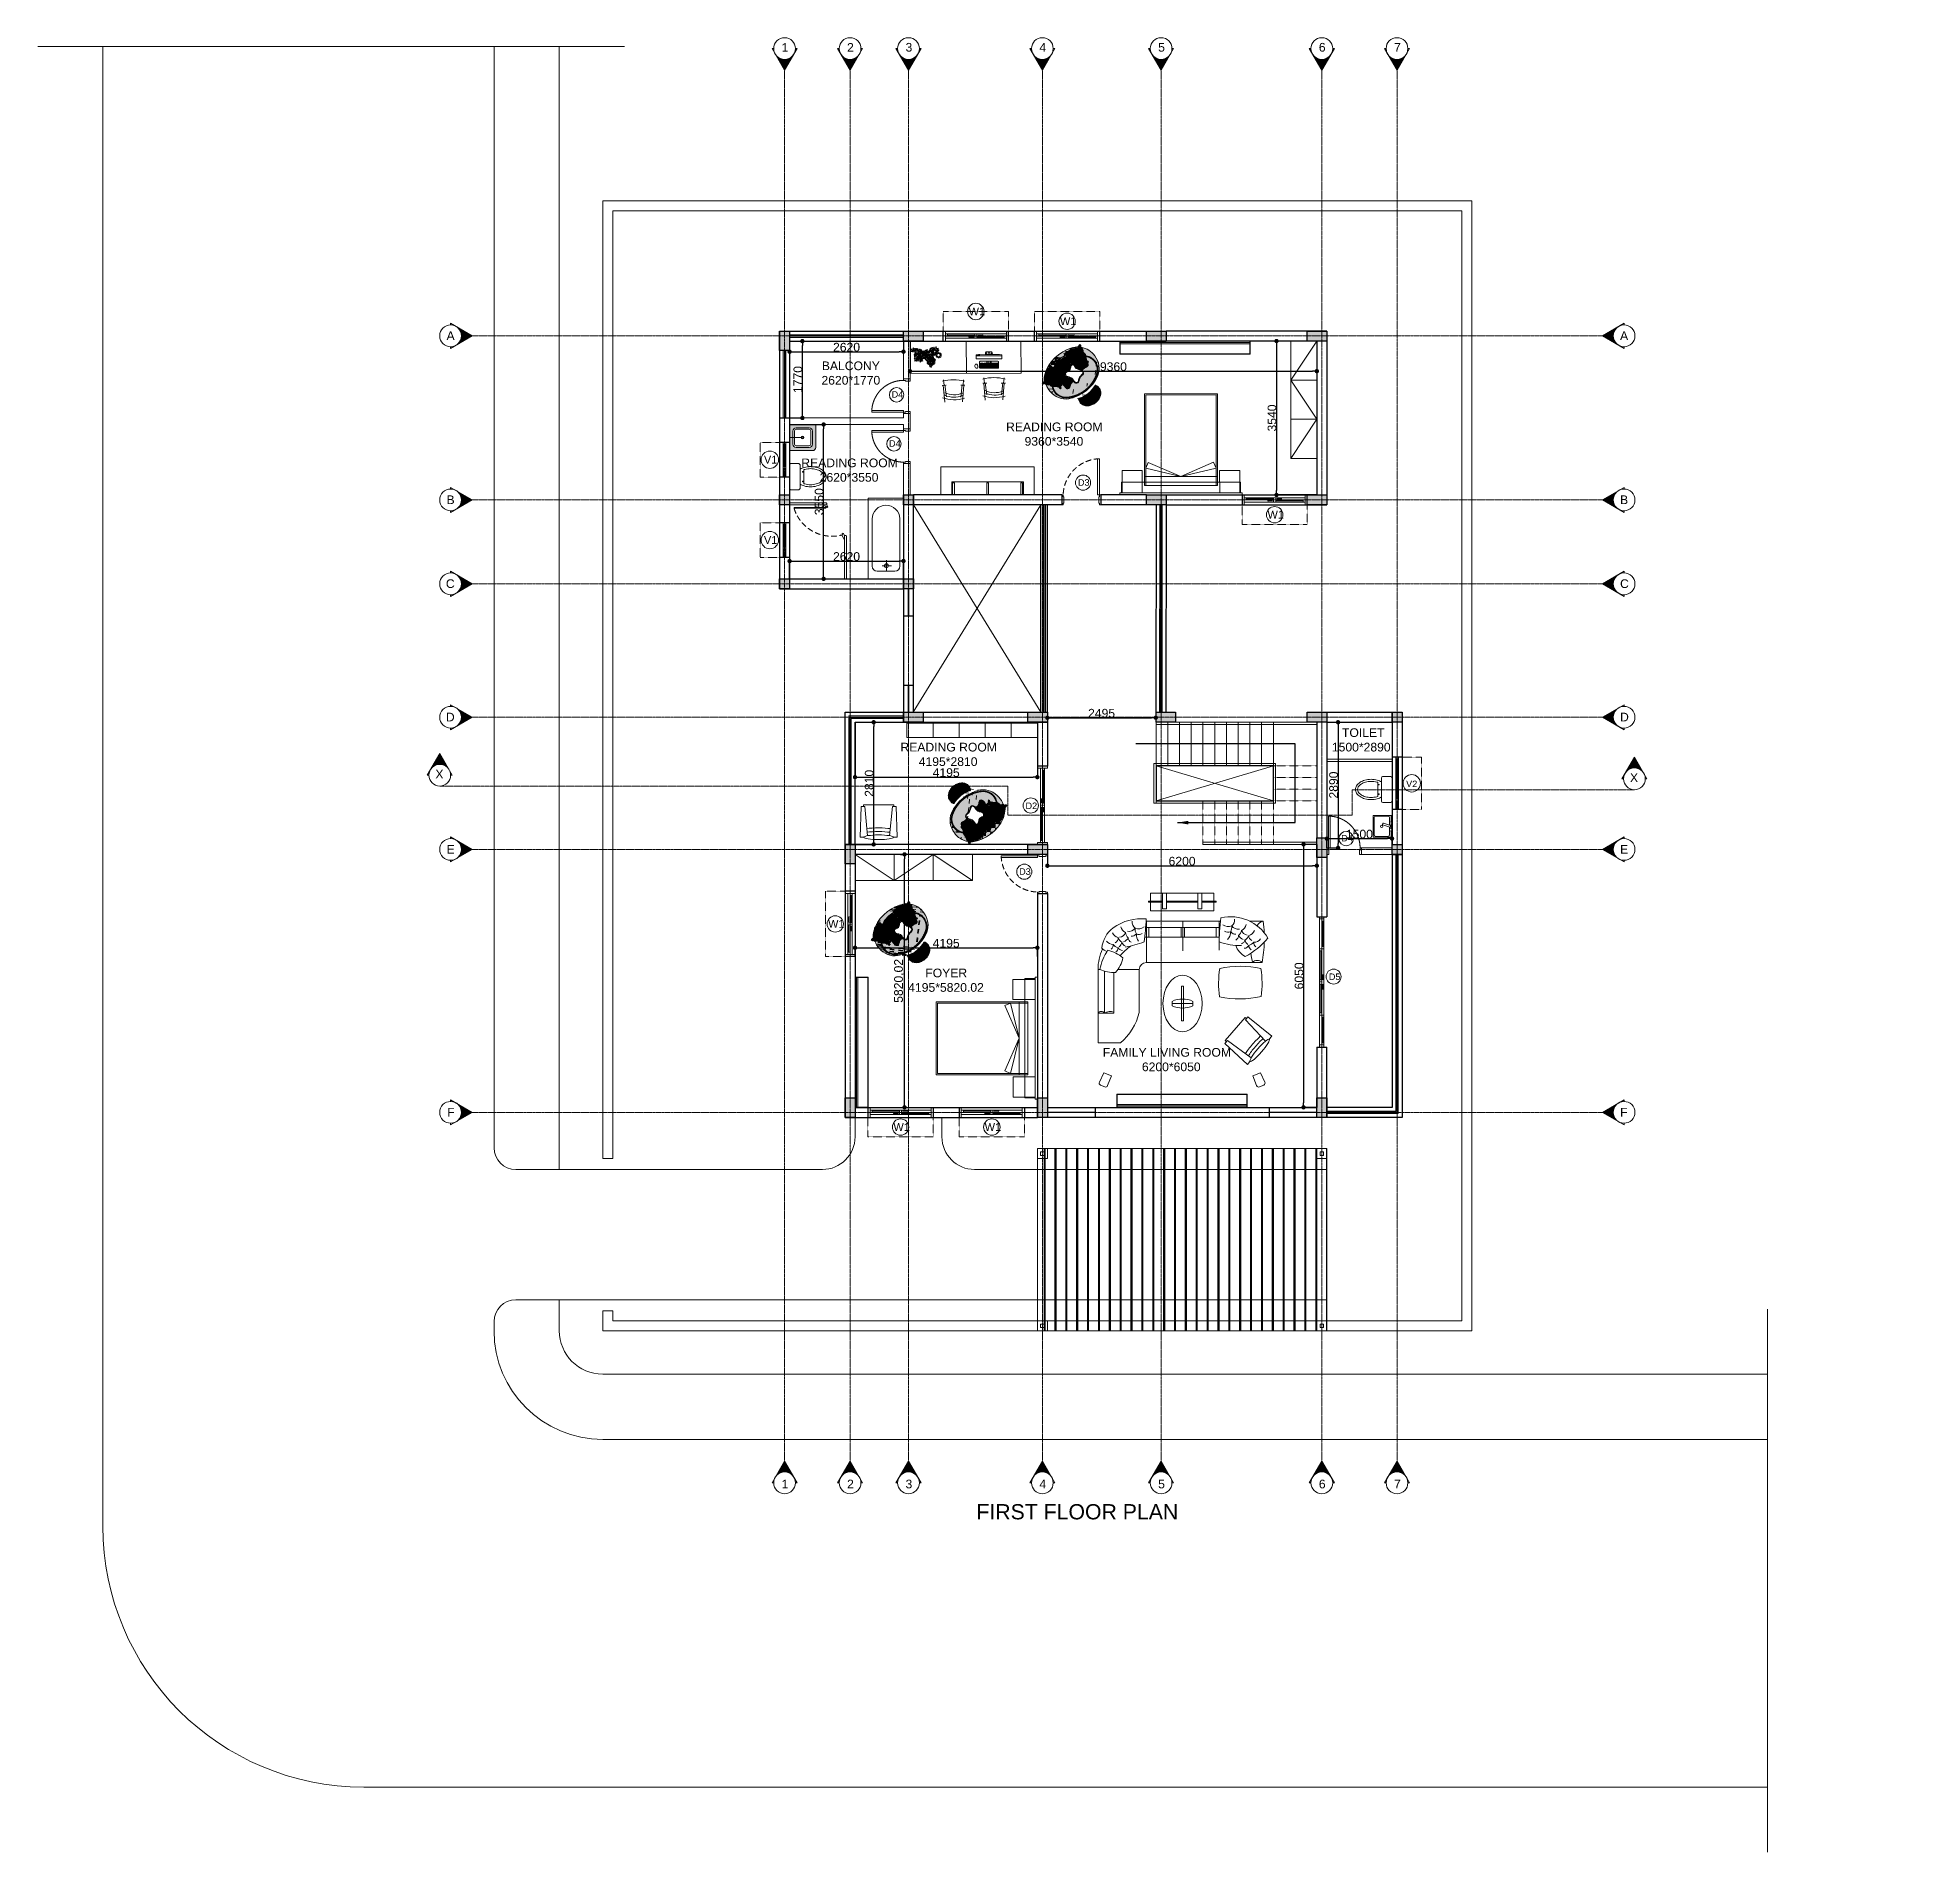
# Model space of a CAD drawing. Header units: millimetres. Extents: x -425671 to 598394, y -194194 to 343585.
# Drawn here: x 27039 to 70400, y 88626 to 130376 of the extents above; entities that cross this region are included whole.
import ezdxf

# ---------------------------------------------------------------- set-up
doc = ezdxf.new("R2010")
doc.units = ezdxf.units.MM
for name, pattern in [('ACAD_ISO10W100', [18, 12, -3, 0, -3]), ('DOT3', [0.06, 0, -0.06]), ('HIDDEN', [9.524999999999999, 6.35, -3.175]), ('HIDDENX2', [19.049999999999997, 12.7, -6.35])]:
    doc.linetypes.add(name, pattern=pattern)
for name, color, linetype, lineweight in [('150mm Wall', 250, 'Continuous', 13), ('230mm Wall', 250, 'Continuous', 25), ('A-Door', 250, 'Continuous', 13), ('bath fur', 250, 'Continuous', 5), ('Bathroom Door', 250, 'Continuous', 9), ('C TEXT', 30, 'Continuous', 13), ('Centre line', 30, 'Continuous', 9), ('Column', 250, 'Continuous', 25), ('Cutout', 250, 'Continuous', 5), ('Door', 250, 'Continuous', 15), ('Furniture', 250, 'Continuous', 5), ('Glass', 4, 'Continuous', 5), ('Guide', 7, 'Continuous', 18), ('Hidden', 250, 'Continuous', 5), ('Level', 250, 'Continuous', 13), ('Partition', 250, 'Continuous', 9), ('Railing', 250, 'Continuous', 9), ('S-DIM', 30, 'Continuous', 13), ('Staircase', 250, 'Continuous', 9), ('TEXT', 30, 'DOT3', 9), ('VENT', 250, 'Continuous', 9), ('window', 250, 'Continuous', 13)]:
    doc.layers.add(name, color=color, linetype=linetype, lineweight=lineweight)
doc.layers.add('Slab', color=250, linetype='Continuous')
doc.styles.get("Standard").update_dxf_attribs({"font": 'arial.ttf'})
doc.dimstyles.new('ISO-25', dxfattribs={"dimtxt": 200, "dimasz": 180, "dimexe": 1.25, "dimexo": 0.625, "dimtad": 1, "dimtxsty": 'Standard', "dimblk": 'DOT', "dimcen": 2.5, "dimadec": 0, "dimazin": 0, "dimtfac": 1, "dimtmove": 0, "dimatfit": 3, "dimfxl": 0, "dimarcsym": 0})
pattern_1 = [(135, (3476261.326817591, 840878.8301373713), (-0.1724209175245278, 1.387778780781446e-17), [0.12192, -0.12192]), (135, (3476261.341186, 840878.8445057814), (-0.1724209175245278, 1.387778780781446e-17), [0.12192, -0.12192]), (135, (3476261.35555441, 840878.8588741913), (-0.1724209175245278, 1.387778780781446e-17), [0.12192, -0.12192]), (135, (3476261.36992282, 840878.8732426006), (-0.1724209175245278, 1.387778780781446e-17), [0.12192, -0.12192]), (135, (3476261.384291229, 840878.8876110108), (-0.1724209175245278, 1.387778780781446e-17), [0.12192, -0.12192]), (135, (3476261.39865964, 840878.9019794207), (-0.1724209175245278, 1.387778780781446e-17), [0.12192, -0.12192]), (135, (3476261.413028049, 840878.9163478304), (-0.1724209175245278, 1.387778780781446e-17), [0.12192, -0.12192]), (44.99999999999997, (3476261.240607132, 840878.9163478306), (0.1724209175245278, -1.387778780781446e-17), [0.12192, -0.12192]), (44.99999999999997, (3476261.226238722, 840878.9307162402), (0.1724209175245278, -1.387778780781446e-17), [0.12192, -0.12192]), (44.99999999999997, (3476261.211870312, 840878.9450846501), (0.1724209175245278, -1.387778780781446e-17), [0.12192, -0.12192]), (44.99999999999997, (3476261.197501902, 840878.9594530598), (0.1724209175245278, -1.387778780781446e-17), [0.12192, -0.12192]), (44.99999999999997, (3476261.183133492, 840878.9738214698), (0.1724209175245278, -1.387778780781446e-17), [0.12192, -0.12192]), (44.99999999999997, (3476261.168765083, 840878.9881898793), (0.1724209175245278, -1.387778780781446e-17), [0.12192, -0.12192]), (44.99999999999997, (3476261.154396673, 840879.002558289), (0.1724209175245278, -1.387778780781446e-17), [0.12192, -0.12192])]

msp = doc.modelspace()

# ---------------------------------------------------------------- texts
at = {"layer": 'C TEXT', "linetype": 'Continuous', "ltscale": 500, "char_height": 200}
for s, insert, attachment_point in [('1', (44155.86177660595, 130052.3451163335), 7), ('2', (45660.8716302251, 130052.3451163335), 7), ('3', (47005.8651139501, 130052.3451163337), 7), ('4', (50085.87686994369, 130052.3451163335), 7), ('5', (52818.36511393613, 130052.3451163335), 7), ('6', (56515.87686992879, 130052.3451163335), 7), ('7', (58245.86909379601, 130052.3451163335), 7), ('A', (36632.27309429063, 123619.420364844), 3), ('A', (63445.78609856148, 123619.420364844), 1), ('B', (36632.27309429063, 119844.420364844), 3), ('B', (63445.78609856148, 119844.420364844), 1), ('C ', (36632.27309429063, 117914.4203648426), 3), ('C ', (63445.78609856148, 117914.4203648426), 1), ('D', (36632.27309429063, 114844.4203648228), 3), ('D', (63445.78609856148, 114844.4203648228), 1), ('E', (36632.27309429063, 111804.4203648063), 3), ('E', (63445.78609856148, 111804.4203648063), 1), ('F', (36632.27309429063, 105754.4100754854), 3), ('F', (63445.78609856148, 105754.4100754854), 1), ('1', (44155.86177660595, 97199.6859202442), 1), ('2', (45660.8716302251, 97199.6859202442), 1), ('3', (47005.8651139501, 97199.68592024397), 1), ('4', (50085.87686994369, 97199.6859202442), 1), ('5', (52818.36511393613, 97199.6859202442), 1), ('6', (56515.87686992879, 97199.6859202442), 1), ('7', (58245.86909379601, 97199.6859202442), 1)]:
    msp.add_mtext_dynamic_manual_height_columns(s, width=187.8802046775818, gutter_width=12.5, heights=[0], dxfattribs=dict(at, insert=insert, attachment_point=attachment_point))
at = {"layer": 'Centre line', "linetype": 'Continuous', "ltscale": 500, "char_height": 200, "attachment_point": 1}
for insert in [(36188.74775597756, 113533.7311899087), (63674.10921055754, 113451.2595375497)]:
    msp.add_mtext_dynamic_manual_height_columns('X', width=187.8802046775818, gutter_width=12.5, heights=[0], dxfattribs=dict(at, insert=insert))
at = {"layer": 'TEXT', "linetype": 'Continuous', "char_height": 200, "attachment_point": 1}
for s, width, gutter_width, heights, insert in [('\\pi1114.20942;BALCONY\\P\\pi1105.40996;2620*1770', 3541.106416148134, 0, [1539.462989256651], (43966.35578922275, 122926.9627399908)), ('\\pi682.2176;READING ROOM\\P\\pi1107.11528;9360*3540', 3541.106416148134, 0, [1539.462989256651], (48637.49309438188, 121522.4056475158)), ('\\pi682.2176;READING ROOM\\P\\pi1105.40996;2620*3550', 3541.106416148134, 0, [1539.462989256651], (43926.28357096668, 120693.6141517947)), ('   TOILET\\P1500*2890', 1683.468495815992, 12.5, [0], (56815.4456129903, 114487.2808522682)), ('\\pi682.2176;READING ROOM\\P\\pi1103.09073;4195*2810', 3541.106416148134, 0, [1539.462989256651], (46207.02769137453, 114153.3398495759)), ('\\pi367.62858;FOYER\\P\\pi-25.3455;4195*5820.02', 1671.273538729176, 12.5, [687.1879886065278], (47093.35974378791, 108957.8324865426)), ('\\pi192.96863;FAMILY LIVING ROOM\\P\\pi860.09005;   6200*6050', 3291.530715759844, 0, [839.2919454031919], (51351.36532012746, 107130.5994161122))]:
    msp.add_mtext_dynamic_manual_height_columns(s, width=width, gutter_width=gutter_width, heights=heights, dxfattribs=dict(at, insert=insert))
at = {"layer": 'TEXT', "linetype": 'Continuous', "lineweight": 9, "insert": (48636.15304246638, 96636.35416992626), "char_height": 350, "attachment_point": 1}
msp.add_mtext_dynamic_manual_height_columns('FIRST FLOOR PLAN', width=15017.05431962758, gutter_width=12.5, heights=[785.182063059899], dxfattribs=at)

# ---------------------------------------------------------------- blocks, each defined once
blk = doc.blocks.new('Bath tub')
at = {"layer": 'bath fur'}
for p, q in [((3469486.016780478, 847856.896371871), (3469486.016780478, 846771.5496227292)), ((3470123.600565118, 847865.9967947674), (3470123.600565118, 846771.5496227292)), ((3469813.98010349, 846673.8413955641), (3469813.98010349, 846910.452390827)), ((3469601.925853414, 846655.6405497787), (3470007.691492152, 846655.6405497787)), ((3469713.808777657, 846783.0464702991), (3469932.364397642, 846783.0464702991))]:
    blk.add_line(p, q, dxfattribs=at)
blk.add_lwpolyline([(3470205.558922601, 846482.7325147686), (3469394.195411918, 846482.7325147686), (3469394.195411918, 848337.2776820359), (3470205.558922601, 848337.2776820359)], close=True, dxfattribs=at)
blk.add_circle((3469813.98010349, 846783.0464702991), 45.53242082826088, dxfattribs=at)
for centre, radius, start, end in [((3469804.873619315, 847856.896371871), 318.8568388391174, 1.635488318476805, 180), ((3469601.925853414, 846771.5496227292), 115.9090729534958, 180, 270), ((3470007.691492152, 846771.5496227292), 115.9090729534958, 270, 0)]:
    blk.add_arc(centre, radius, start, end, dxfattribs=at)
blk = doc.blocks.new('WC')
at = {"layer": 'bath fur', "linetype": 'Continuous'}
for p, q in [((2471147360.291992, 936774611.7442627), (2471147360.291992, 936774071.7441406)), ((2471147570.291504, 936774641.7441406), (2471147390.291992, 936774641.7441406)), ((2471147600.291504, 936774071.7441406), (2471147600.291504, 936774611.7442627)), ((2471147657.414551, 936774456.8833008), (2471147684.415039, 936774456.8833008)), ((2471147657.414551, 936774445.1746826), (2471147657.414551, 936774456.8833008)), ((2471147684.415039, 936774445.1746826), (2471147657.414551, 936774445.1746826)), ((2471147684.415039, 936774238.0249023), (2471147657.414551, 936774238.0249023)), ((2471147657.414551, 936774238.0249023), (2471147657.414551, 936774226.3161621)), ((2471147657.414551, 936774226.3161621), (2471147684.415039, 936774226.3161621)), ((2471147684.291992, 936774182.2779541), (2471147684.291992, 936774501.2104492)), ((2471147684.415039, 936774456.8833008), (2471147684.415039, 936774445.1746826)), ((2471147684.415039, 936774226.3161621), (2471147684.415039, 936774238.0249023)), ((2471147390.291992, 936774041.7441406), (2471147570.291504, 936774041.7441406))]:
    blk.add_line(p, q, dxfattribs=at)
for centre, radius, start, end in [((2471147390.291992, 936774611.7442627), 30.00000238418936, 90, 180), ((2471147570.291504, 936774611.7442627), 30.00000238418936, 0, 90), ((2471147799.657227, 936774181.1916504), 388.1783340492664, 105.073141076671, 120.9034401042523), ((2471147841.655273, 936774025.2492676), 549.6770004158928, 90, 105.073141076671), ((2471147841.655273, 936774025.2492676), 549.6770004157019, 74.92685892332898, 90), ((2471147883.653809, 936774181.1916504), 388.1783340491273, 56.9684551804591, 74.92685892332898), ((2471147799.657227, 936774502.2967529), 388.1783340491018, 239.0965598957478, 254.926858923329), ((2471147799.657227, 936774181.1916504), 340.1783302345673, 105.073141076671, 109.8240109383982), ((2471147799.657227, 936774502.2967529), 340.1783302343773, 250.1759890616017, 254.926858923329), ((2471147841.655273, 936774658.2390137), 549.6770004156473, 254.926858923329, 270), ((2471147841.655273, 936774025.2492676), 501.6769966011926, 90, 105.073141076671), ((2471147841.655273, 936774658.2390137), 501.6769966009476, 254.926858923329, 270), ((2471147841.655273, 936774025.2492676), 501.676996601002, 74.92685892332898, 90), ((2471147841.655273, 936774658.2390137), 501.6769966012336, 270, 285.073141076671), ((2471147841.655273, 936774658.2390137), 549.6770004159338, 270, 285.073141076671), ((2471147883.653809, 936774181.1916504), 340.1783302344146, 56.9684551804591, 74.92685892332898), ((2471147883.653809, 936774502.2967529), 340.1783302345779, 285.073141076671, 303.0315448195409), ((2471147883.653809, 936774502.2967529), 388.1783340492653, 285.073141076671, 303.0315448195409), ((2471147947.71582, 936774279.7203369), 222.6540976543162, 32.49978369034104, 56.9684551804591), ((2471147947.71582, 936774403.7679443), 222.6540976543405, 303.0315448195409, 327.5002163096589), ((2471147947.71582, 936774279.7203369), 270.654101469033, 32.49978369034104, 56.9684551804591), ((2471147947.71582, 936774403.7679443), 270.6541014690439, 303.0315448195409, 327.5002163096589), ((2471148045.074219, 936774341.7441406), 107.2172974172212, 0, 32.49978369034104), ((2471148045.074219, 936774341.7441406), 107.2172974172232, 327.5002163096589, 0), ((2471148045.074219, 936774341.7441406), 155.2173012319147, 0, 32.49978369034104), ((2471148045.074219, 936774341.7441406), 155.2173012319385, 327.5002163096589, 0), ((2471147390.291992, 936774071.7441406), 30.00000238418936, 180, 270), ((2471147570.291504, 936774071.7441406), 30.00000238418936, 270, 0)]:
    blk.add_arc(centre, radius, start, end, dxfattribs=at)
blk = doc.blocks.new('Bed1')
at = {"layer": 'Furniture', "ltscale": 100}
for p, q in [((3484167.38039569, 865796.6106375239), (3484167.38039569, 865331.6106374047)), ((3484679.38039569, 865796.6106375239), (3484167.38039569, 865796.6106375239)), ((3484436.988642136, 863069.1106372855), (3484439.38039569, 865814.1106375239)), ((3484439.38039569, 865814.1106375239), (3484679.38039569, 865814.1106375239)), ((3484679.38039569, 865846.6106375239), (3484676.988642136, 863036.6106372855)), ((3484679.38039569, 865814.1106375239), (3484676.988642136, 863069.1106372855)), ((3484729.38039569, 865846.6106375239), (3484679.38039569, 865846.6106375239)), ((3484679.38039569, 865331.6106374047), (3484679.38039569, 865796.6106375239)), ((3484726.988642136, 863036.6106372855), (3484729.38039569, 865846.6106375239)), ((3484112.033825601, 865251.6106372855), (3483978.769125925, 865193.3967476867)), ((3484307.171123931, 864441.6106374047), (3483978.769125925, 865193.3967476867)), ((3484307.171123931, 864441.6106374047), (3484112.033825601, 865251.6106372855)), ((3484167.38039569, 865331.6106374047), (3484679.38039569, 865331.6106374047)), ((3484307.171123931, 864441.6106374047), (3483978.769125925, 863689.8245268844)), ((3484307.171123931, 864441.6106374047), (3484112.033825601, 863631.6106372855)), ((3484112.033825601, 863631.6106372855), (3483978.769125925, 863689.8245268844)), ((3484167.38039569, 863086.6106372855), (3484167.38039569, 863551.6106374047)), ((3484167.38039569, 863551.6106374047), (3484679.38039569, 863551.6106374047)), ((3484679.38039569, 863551.6106374047), (3484679.38039569, 863086.6106372855)), ((3484679.38039569, 863086.6106372855), (3484167.38039569, 863086.6106372855)), ((3484676.988642136, 863069.1106372855), (3484436.988642136, 863069.1106372855)), ((3484676.988642136, 863036.6106372855), (3484726.988642136, 863036.6106372855))]:
    blk.add_line(p, q, dxfattribs=at)
at = {"layer": 'Furniture'}
for p, q in [((3482399.690241048, 865281.6106374047), (3484509.690241048, 865281.6106374047)), ((3482399.690241048, 863601.6106374047), (3482399.690241048, 865281.6106374047)), ((3482429.690241048, 865251.6106372855), (3484509.690241048, 865251.6106372855)), ((3482429.690241048, 863631.6106372855), (3482429.690241048, 865251.6106372855)), ((3484307.171123931, 865281.6106374047), (3484307.171123931, 863601.6106374047)), ((3484509.690241048, 865281.6106374047), (3484509.690241048, 863601.6106374047)), ((3484509.690241048, 863601.6106374047), (3482399.690241048, 863601.6106374047)), ((3484509.690241048, 863631.6106372855), (3482429.690241048, 863631.6106372855))]:
    blk.add_line(p, q, dxfattribs=at)
blk = doc.blocks.new('TV Unit')
at = {"layer": 'Furniture', "linetype": 'Continuous'}
for p, q in [((3474260.344652268, 840156.8021089644), (3474560.344652268, 840156.8021089644)), ((3474260.344652258, 837161.801295188), (3474260.344652268, 840156.8021089644)), ((3474264.344652268, 840152.8021089644), (3474556.344652268, 840152.8021089644)), ((3474264.344652258, 837165.801295188), (3474264.344652268, 840152.8021089644)), ((3474294.344652258, 837165.801295188), (3474294.344652268, 840152.8021089644)), ((3474324.344652258, 837165.801295188), (3474324.344652268, 840152.8021089644)), ((3474556.344652268, 840152.8021089644), (3474556.344652258, 837165.8012959033)), ((3474560.344652268, 840156.8021089644), (3474560.344652258, 837161.8012959033)), ((3474560.344652258, 837161.8012959033), (3474260.344652258, 837161.801295188)), ((3474556.344652258, 837165.8012959033), (3474264.344652258, 837165.801295188))]:
    blk.add_line(p, q, dxfattribs=at)
blk = doc.blocks.new('Living Room Fur')
at = {"layer": 'Furniture'}
for p, q in [((3481040.826505865, 842089.1716805995), (3482500.826505871, 842089.1716805995)), ((3481040.826505865, 842085.5978540629), (3481040.826505865, 841685.5978540629)), ((3481411.307815055, 842085.5978540629), (3481319.36483051, 842085.5978540629)), ((3481319.36483051, 842085.5978540629), (3481319.36483051, 841726.7543358952)), ((3481411.307815055, 841726.7543358952), (3481411.307815055, 842085.5978540629)), ((3482130.345196682, 841726.7543358952), (3482130.345196682, 842085.5978540629)), ((3482130.345196682, 842085.5978540629), (3482222.288181227, 842085.5978540629)), ((3482222.288181227, 842085.5978540629), (3482222.288181227, 841726.7543358952)), ((3482500.826505871, 842085.5978540629), (3482500.826505871, 841685.5978540629)), ((3481319.36483051, 841902.1634273082), (3480995.579385897, 841902.1634273082)), ((3480995.579385897, 841902.1634273082), (3480995.579385897, 841885.597854048)), ((3480995.579385897, 841885.597854048), (3481319.36483051, 841885.597854048)), ((3481040.826505865, 841685.5978540629), (3482500.826505871, 841685.5978540629)), ((3481319.36483051, 841726.7543358952), (3481411.307815055, 841726.7543358952)), ((3482130.345196682, 841902.1634273082), (3481411.307815055, 841902.1634273082)), ((3481411.307815055, 841885.597854048), (3482130.345196682, 841885.597854048)), ((3482222.288181227, 841726.7543358952), (3482130.345196682, 841726.7543358952)), ((3482554.300481366, 841902.1634273082), (3482222.288181227, 841902.1634273082)), ((3482222.288181227, 841885.597854048), (3482554.300481366, 841885.597854048)), ((3482554.300481366, 841885.597854048), (3482554.300481366, 841902.1634273082)), ((3482620.856627051, 841079.3505491614), (3480910.58673196, 841079.3505491614)), ((3483218.378039972, 839227.5274758488), (3482759.743715469, 838695.9880446047)), ((3483248.035427503, 839201.9378486127), (3483218.378039972, 839227.5274758488)), ((3483226.794122908, 839177.3199987113), (3483281.195717216, 839240.3693409711)), ((3483692.417143226, 838687.6573368013), (3483226.794122908, 839177.3199987113)), ((3483833.536882477, 838797.4235206544), (3483281.195717216, 839240.3693409711)), ((3482756.894779974, 838632.7248471081), (3482811.296374283, 838695.7741893679)), ((3483275.961578438, 838151.2153235078), (3482756.894779974, 838632.7248471081)), ((3482759.743715469, 838695.9880446047), (3482789.401103001, 838670.3984173834)), ((3483361.214755955, 838302.7496278882), (3482811.296374283, 838695.7741893679)), ((3483833.536882477, 838797.4235206544), (3483776.618959783, 838731.4578511864)), ((3483332.225534454, 838216.4230709225), (3483275.961578438, 838151.2153235078)), ((3479867.419604896, 837741.5495451093), (3479968.193946865, 837957.6234131753)), ((3479968.193946865, 837957.6234131753), (3480143.052446074, 837883.2963975519)), ((3480143.052446074, 837883.2963975519), (3480057.401421247, 837660.7940685451)), ((3483573.459064879, 837957.6234131753), (3483398.600565663, 837883.2963975519)), ((3483398.600565663, 837883.2963975519), (3483484.251590489, 837660.7940685451)), ((3483674.233406848, 837741.5495451093), (3483573.459064879, 837957.6234131753)), ((3479893.173852106, 837674.4002329111), (3479991.179545745, 837632.7410012633)), ((3483648.47915963, 837674.4002329111), (3483550.473465992, 837632.7410012633))]:
    blk.add_line(p, q, dxfattribs=at)
for points in [[(3480947.835710051, 841442.6578691006), (3482654.122257725, 841442.6578691006)], [(3480947.835710051, 840492.6578691155), (3480947.835710051, 841442.6578691006)], [(3482620.856627051, 841295.9144609123), (3480947.835710051, 841295.9144609123)], [(3481004.543805411, 841079.3505491614), (3481004.543805411, 841295.9144609123)], [(3481745.318935264, 841079.3505491614), (3481745.318935264, 841295.9144609123)], [(3481784.346168551, 840765.1486829519), (3481784.346168551, 841442.6578691006)], [(3481827.452813002, 841079.3505491614), (3481827.452813002, 841295.9144609123)], [(3482557.843752419, 841079.3505491614), (3482557.843752419, 841295.9144609123)], [(3482620.856627051, 840777.1020255238), (3482620.856627051, 841442.6578691006)], [(3483330.827374463, 841442.6578691006), (3483636.184360912, 841442.6578691006)], [(3480947.835710051, 840492.6578691155), (3483609.179737967, 840492.6578691155)], [(3479836.184360912, 840331.0065199584), (3479836.184360912, 838642.6578691006)], [(3479879.6837235, 840331.0065199584), (3479836.184360912, 840331.0065199584)], [(3479836.184360912, 839329.0704997331), (3480199.491680852, 839329.0704997331), (3480199.491680852, 840265.74506329)], [(3479982.92776911, 839329.0704997331), (3479982.92776911, 840295.5707377344)], [(3480786.184360912, 840331.0065199584), (3480289.740773698, 840331.0065199584)], [(3480786.184360912, 840331.0065199584), (3480786.184360912, 839343.3884613961)], [(3481760, 839950.7445744425), (3481760, 839149.2554255873)], [(3481800, 839950.7445744425), (3481800, 839149.2554255873)], [(3481540.593123091, 839600), (3481540.593123091, 839500)], [(3481540.593123091, 839550), (3482019.40687691, 839550)], [(3482019.40687691, 839600), (3482019.40687691, 839500)], [(3479836.184360912, 838642.6578691006), (3480355.92409688, 838642.6578691006)]]:
    blk.add_lwpolyline(points, dxfattribs=at)
at = {"layer": 'Furniture', "color": 33}
for centre, radius, start, end in [((3480563.108179532, 840774.8703009784), 639.9205842796948, 126.1665596600671, 175.3396781194593), ((3480828.552917271, 840411.7415581495), 1089.724311100649, 83.84482000198322, 126.1665596600671), ((3480804.969487504, 841424.7471259087), 182.5647695983322, 174.0891076029988, 230.4997996920477), ((3474400.168710127, 841833.6925683767), 6553.973962486118, 352.4308977142177, 357.0393902176424), ((3480947.835710051, 840331.0065199584), 1111.651349139116, 90, 90.27675185693948), ((3487304.602132404, 840885.3142848909), 4683.758633368077, 172.2097414307294, 179.8643436852316), ((3482890.345135977, 840560.2878489345), 986.2055845122308, 29.89822281753402, 103.2640897319009), ((3486293.571705732, 841050.6108578295), 2957.81620607446, 172.3832532494383, 172.6783881367737), ((3480704.465436821, 841050.6108578295), 2957.81620607446, 2.458076826544696, 7.616746750561685), ((3480947.835710051, 840331.0065199584), 1111.651349139116, 154.6960097850076, 180), ((3480965.05876264, 840152.3056174517), 1099.987721817234, 145.310854742372, 170.6504514296512), ((3480094.401595591, 840952.2790336609), 210.5314562089001, 216.5634584084247, 255.2435451898125), ((3479876.569282085, 839995.0356382579), 804.6252562678362, 48.79309249415046, 76.77910767088642), ((3481379.819098268, 839754.7212023139), 1370.76076696139, 125.2966884176472, 139.1702768911529), ((3480137.155939586, 842853.7136529237), 2030.842634019006, 279.2974773728293, 291.9730145000651), ((3483132.903011037, 842488.0895309746), 1604.33909687985, 251.3876592066327, 270.203781898294), ((3483472.706857879, 841067.2296042889), 502.2750017806059, 200.7828329625918, 240.1494873053043), ((3482254.872099519, 842370.085012883), 1989.737517352874, 299.1050505166019, 318.5087531874726), ((3480704.465436821, 841050.6108578295), 2957.81620607446, 349.1267598211221, 358.2883328299496), ((3479741.320349314, 840729.0541732758), 677.6480621951691, 316.9269984700466, 349.0543408553698), ((3480947.835710051, 840331.0065199584), 161.6513491391161, 90, 180), ((3484922.854176475, 840016.8202622831), 2313.043950790257, 171.5119330546048, 187.7469765725688), ((3483099.40495521, 838135.9492705762), 2270.260683793921, 77.64293729437273, 101.7999935016797), ((3486293.571705732, 841050.6108578295), 2957.81620607446, 186.5686339733617, 190.8732401788779), ((3481296.855496563, 840016.8202622831), 2313.043950790257, 352.3692329497087, 8.37240586081229), ((3480205.87949839, 841113.2739317268), 847.5529405617376, 247.3644710842249, 272.0590434312149), ((3483099.40495521, 841926.4225377142), 2270.260683793921, 258.091066840347, 282.46476076339), ((3479395.439431838, 839714.8702467829), 1439.503447239827, 311.8538885971176, 345.0448742567667), ((3479912.733593061, 837720.4156274348), 50, 154.996200996741, 246.9711350222684), ((3483628.919418676, 837720.4156274348), 50, 293.0288649777315, 25.00379900325903), ((3480010.7392867, 837678.756395787), 50, 246.9711350222684, 338.9460690232173), ((3483530.913725037, 837678.756395787), 50, 201.0539309767828, 293.0288649777315)]:
    blk.add_arc(centre, radius, start, end, dxfattribs=at)
at = {"layer": 'Furniture', "color": 253}
for centre, radius, start, end in [((3480539.562899156, 841348.2411790639), 182.5647695983322, 189.6534263271148, 246.0641184326207), ((3480542.518535697, 841390.8033737093), 181.2303788171299, 260.6629955101312, 323.8424504192105), ((3480885.393874213, 841261.3864228874), 197.8328217119863, 173.4725018930824, 213.8089634447255), ((3480767.612254151, 841465.7125058919), 198.1640824398282, 246.5784853167232, 309.8003758721627), ((3482834.713283997, 841515.9054794163), 198.1640824398282, 230.1996241278373, 293.4215146832768), ((3482824.79785388, 841326.0729768425), 136.7920424989142, 236.0897707557045, 294.4014693504741), ((3482716.931663935, 841311.5793964118), 197.8328217119863, 326.1910365552745, 6.527498106917553), ((3482797.356050644, 841474.9400994331), 182.5647695983322, 309.5002003079523, 5.910892397001231), ((3483059.80700245, 841440.9963472337), 181.2303788171299, 216.1575495807894, 279.3370044898688), ((3482941.454490261, 841262.6433785409), 197.8328217119863, 310.6267178340939, 350.9631793814846), ((3483062.762638991, 841398.4341525882), 182.5647695983322, 293.9358815673793, 350.3465736728852), ((3483282.896907889, 841276.9801820815), 152.9611883520151, 197.2699600688253, 265.0611257205841), ((3483261.583583532, 841293.46736826), 182.5647695983322, 283.3911879642887, 339.8018800527878), ((3483676.609238758, 841244.5276520699), 202.2121501050782, 101.5318831978217, 152.5591173058514), ((3480175.211016389, 841094.3727031201), 182.5647695983322, 216.2451841282808, 272.6558762123103), ((3480052.320598266, 840901.1694346517), 131.7960525509962, 310.8587166318915, 4.715453681528598), ((3480340.741954615, 841243.2743947357), 182.5647695983322, 200.1981199472122, 256.6088120357113), ((3480344.471110187, 841027.2472838312), 197.8328217119863, 215.6285784262564, 255.9650399665113), ((3480185.392488883, 841055.2671400905), 113.5456304006239, 292.4757164467675, 5.258379670997376), ((3480178.357526507, 840833.9119369984), 118.1447690028084, 304.1006368598921, 0.6829615852266224), ((3480405.275415603, 840897.237566039), 125.1686071811862, 209.6481134269305, 267.718318966713), ((3480484.851552115, 841131.9764829129), 197.8328217119863, 199.5815142230917, 239.9179758000977), ((3480208.622534028, 840999.9562628716), 181.3473789789939, 308.4197042478095, 347.5273476309365), ((3480319.428630259, 841226.787208572), 152.9611883520151, 274.9388742794159, 342.7300399311748), ((3480507.348436152, 840990.224655807), 125.1686071811862, 193.601049249407, 251.6712548143644), ((3480339.166084153, 841184.375973478), 228.273639658629, 292.1176148481772, 327.6715641654746), ((3480660.871047887, 841212.4504050016), 197.8328217119863, 189.0368206185153, 229.3732821659061), ((3480657.047081894, 841068.9754331112), 125.1686071811862, 183.0563556295468, 241.126561185404), ((3480614.33226156, 841195.7765375376), 100.0320213589378, 261.1033055957911, 332.0050323547115), ((3480957.912466397, 841128.2233599573), 238.0193879512984, 174.4345403093548, 217.8995610229976), ((3480777.527684268, 841275.8800033182), 136.7920424989142, 245.5985306495259, 303.9102292442955), ((3482674.862459947, 841177.34791556), 207.8559641190146, 311.6700427436095, 6.67266905185873), ((3482987.993276588, 841245.9695110619), 100.0320213589378, 207.9949676452885, 278.8966944042089), ((3482945.278456254, 841119.1684066355), 125.1686071811862, 298.873438814596, 356.9436443704532), ((3483263.159453995, 841234.5689470023), 228.273639658629, 212.3284358345254, 247.8823851518228), ((3483094.977101996, 841040.4176293314), 125.1686071811862, 288.3287451856356, 346.398950750593), ((3483197.050122545, 840947.4305395633), 125.1686071811862, 272.281681033287, 330.3518865730695), ((3483117.473986033, 841182.1694564223), 197.8328217119863, 300.0820241999023, 340.4184857769083), ((3483393.70300412, 841050.149236396), 181.3473789789939, 192.4726523690635, 231.5802957521905), ((3483416.933049265, 841105.4601136297), 113.5456304006239, 174.7416203290026, 247.5242835532325), ((3483423.968011641, 840884.1049105078), 118.1447690028084, 179.3170384147734, 235.8993631401079), ((3483257.85442796, 841077.4402573407), 197.8328217119863, 284.0349600334887, 324.3714215737436), ((3483550.004939882, 840951.3624081761), 131.7960525509962, 175.2845463184714, 229.1412833681084), ((3483427.114521759, 841144.5656766444), 182.5647695983322, 267.3441237876897, 323.7548158717192), ((3483499.018571277, 840393.601147294), 148.1476182068334, 41.96182100384849, 138.0381789961515), ((3481780, 839099.8108976334), 851.1686802932157, 88.65359113178498, 91.34640886821504), ((3481780, 839099.8108976334), 554.531145060398, 64.42269737496753, 115.5773026250325), ((3481780, 840000.1891023666), 554.531145060398, 244.4226973749675, 295.5773026250325), ((3479909.55606501, 839279.392176047), 88.60780330692042, 34.101041670044, 145.898958329956), ((3480112.03802076, 839115.9418922365), 249.1851930127194, 69.45404790657966, 121.2068795298204), ((3481780, 840000.1891023666), 851.1686802932157, 268.653591131785, 271.346408868215)]:
    blk.add_arc(centre, radius, start, end, dxfattribs=at)
at = {"layer": 'Furniture', "color": 33, "extrusion": (0, 0, -1)}
for centre, major_axis, ratio in [((3481780, 839550), (1.443289932012704e-13, 650.0000000000001), 0.6923076923076924), ((3483555.350132949, 838473.1398425698), (222.2537173937092, 257.5834564118921), 0.1590590917525392)]:
    blk.add_ellipse(centre, major_axis=major_axis, ratio=ratio, dxfattribs=at)
for centre, start_param, end_param in [((3483419.366141294, 838581.1657545269), 3.822771301574722, 5.656082734442048), ((3483484.029988555, 838525.3710981607), 3.858100412166607, 5.615488233744268)]:
    blk.add_ellipse(centre, major_axis=(221.9270608396837, 257.181837901874), ratio=0.1259606723087189, start_param=start_param, end_param=end_param, dxfattribs=at)
at = {"layer": 'Railing', "rotation": 90}
blk.add_blockref('TV Unit', (4320429.385395373, -2637098.522732951), dxfattribs=at)
blk = doc.blocks.new('WASH')
at = {"layer": 'bath fur', "linetype": 'Continuous'}
for p, q in [((2471147545.201172, 936774026.2896729), (2471147545.201172, 936774048.7016064)), ((2471147545.201172, 936774048.7016064), (2471148045.200928, 936774048.7016064)), ((2471148045.200928, 936774048.7016064), (2471148045.200928, 936774026.2896729))]:
    blk.add_line(p, q, dxfattribs=at)
at = {"layer": 'bath fur'}
blk.add_line((2471147744.720459, 936774026.2896729), (2471147844.699463, 936774026.2896729), dxfattribs=at)
for points in [[(2471147901.239014, 936774026.2896729), (2471148045.200928, 936774026.2896729), (2471148045.200928, 936773630.6351318, -0.4142135623730951), (2471148026.588623, 936773612.0228271), (2471147563.813477, 936773612.0228271, -0.4142135623730951), (2471147545.201172, 936773630.6351318), (2471147545.201172, 936774026.2896729), (2471147688.180908, 936774026.2896729)], [(2471147821.885742, 936773990.5958252), (2471147992.911377, 936773990.5958252, -0.4142135623730951), (2471148030.135986, 936773953.3712158), (2471148030.135986, 936773674.1862793, -0.4142135623730951), (2471147992.911377, 936773636.9616699), (2471147602.05249, 936773636.9616699, -0.4142135623730951), (2471147564.827881, 936773674.1862793), (2471147564.827881, 936773953.3712158, -0.4142135623730958), (2471147602.05249, 936773990.5958252), (2471147773.908447, 936773990.5958252)]]:
    blk.add_lwpolyline(points, format="xyb", dxfattribs=at)
blk.add_lwpolyline([(2471147800.640869, 936774017.2471924), (2471147780.631592, 936774010.1877441, 0.4142135623731093), (2471147773.815674, 936773995.94104), (2471147829.099854, 936773839.2438965, 0.4142135623730805), (2471147843.34668, 936773832.4282227), (2471147863.355713, 936773839.4876709, 0.4142135623730951), (2471147870.171387, 936773853.7342529), (2471147814.887451, 936774010.4315186, 0.4142135623730947)], format="xyb", close=True, dxfattribs=at)
for centre, radius in [((2471147716.450928, 936774019.6663818), 29.0352244536005), ((2471147794.723877, 936773810.9295654), 27.93726434909428), ((2471147872.968994, 936774019.6663818), 29.0352244536005)]:
    blk.add_circle(centre, radius, dxfattribs=at)
blk = doc.blocks.new('WINODO1')
at = {"layer": 'window', "linetype": 'Continuous'}
for p, q in [((2471212539.718373, 936769700.0654564), (2471212491.331166, 936769700.0654564)), ((2471212491.331166, 936769700.0654564), (2471212491.331166, 936769470.0654564)), ((2471212539.718373, 936769470.0654564), (2471212491.331166, 936769470.0654564)), ((2471212539.718373, 936769700.0654564), (2471212539.718373, 936769470.0654564)), ((2471213991.331166, 936769700.0654564), (2471213942.943959, 936769700.0654564)), ((2471213942.943959, 936769700.0654564), (2471213942.943959, 936769470.0654564)), ((2471213991.331166, 936769470.0654564), (2471213942.943959, 936769470.0654564)), ((2471213991.331166, 936769700.0654564), (2471213991.331166, 936769470.0654564))]:
    blk.add_line(p, q, dxfattribs=at)
at = {"layer": 'window'}
for p, q in [((2471212539.718373, 936769700.0654564), (2471213942.943959, 936769700.0654564)), ((2471213241.331166, 936769536.6784325), (2471212539.718373, 936769536.6784325)), ((2471212539.718373, 936769470.0654564), (2471213942.943959, 936769470.0654564)), ((2471212588.10558, 936769633.4524803), (2471213217.138051, 936769633.4524803)), ((2471212588.10558, 936769585.0653954), (2471213217.137562, 936769585.0653954)), ((2471213192.944447, 936769560.8719139), (2471213089.016713, 936769560.8719139)), ((2471213241.331166, 936769633.4524803), (2471213942.943959, 936769633.4524803)), ((2471213265.524769, 936769585.0653954), (2471213894.55724, 936769585.0653954)), ((2471213265.524769, 936769536.6784325), (2471213894.55724, 936769536.6784325)), ((2471213289.718373, 936769609.2589989), (2471213393.646107, 936769609.2589989))]:
    blk.add_line(p, q, dxfattribs=at)
at = {"layer": 'window', "color": 4}
for p, q in [((2471212588.10558, 936769609.2589989), (2471213217.138051, 936769609.2589989)), ((2471213265.524769, 936769560.8719139), (2471213894.55724, 936769560.8719139))]:
    blk.add_line(p, q, dxfattribs=at)
at = {"layer": 'window'}
for points in [[(2471212539.718373, 936769585.0653954), (2471212588.10558, 936769585.0653954), (2471212588.10558, 936769633.4524803), (2471212539.718373, 936769633.4524803)], [(2471213076.484974, 936769560.8719139), (2471213089.016713, 936769568.1070213), (2471213089.016713, 936769553.6368065)], [(2471213217.137562, 936769536.6784325), (2471213265.524769, 936769536.6784325), (2471213265.524769, 936769585.0653954), (2471213217.137562, 936769585.0653954)], [(2471213217.138051, 936769585.0653954), (2471213265.524769, 936769585.0653954), (2471213265.524769, 936769633.4524803), (2471213217.138051, 936769633.4524803)], [(2471213406.177845, 936769609.2589989), (2471213393.646107, 936769616.4941063), (2471213393.646107, 936769602.0237694)], [(2471213894.55724, 936769536.6784325), (2471213942.943959, 936769536.6784325), (2471213942.943959, 936769585.0653954), (2471213894.55724, 936769585.0653954)]]:
    blk.add_lwpolyline(points, close=True, dxfattribs=at)
blk = doc.blocks.new('door s')
at = {"layer": 'Door'}
for p, q in [((2471232755.907715, 936765694.091431), (2471231901.62207, 936765694.091431)), ((2471231947.336914, 936765785.5198978), (2471232710.193848, 936765785.5198978)), ((2471231947.336914, 936765762.6628422), (2471232710.193848, 936765762.6628422)), ((2471231947.336914, 936765739.8056644), (2471232710.193848, 936765739.8056644)), ((2471232710.193848, 936765716.9486088), (2471232612.006836, 936765716.9486088)), ((2471232755.907715, 936765785.5198978), (2471233610.193848, 936765785.5198978)), ((2471232801.62207, 936765762.6628422), (2471232899.809082, 936765762.6628422)), ((2471232801.62207, 936765739.8056644), (2471233564.479492, 936765739.8056644)), ((2471232801.62207, 936765716.9486088), (2471233564.479492, 936765716.9486088)), ((2471232801.62207, 936765694.091431), (2471233564.479492, 936765694.091431))]:
    blk.add_line(p, q, dxfattribs=at)
for points in [[(2471231901.62207, 936765625.5200199), (2471231855.907715, 936765625.5200199), (2471231855.907715, 936765854.091431), (2471231901.62207, 936765854.091431)], [(2471231901.62207, 936765739.8056644), (2471231947.336914, 936765739.8056644), (2471231947.336914, 936765785.5198978), (2471231901.62207, 936765785.5198978)], [(2471232600.16748, 936765716.9486088), (2471232612.006836, 936765723.784058), (2471232612.006836, 936765710.1130375)], [(2471232710.193848, 936765739.8056644), (2471232755.907715, 936765739.8056644), (2471232755.907715, 936765785.5198978), (2471232710.193848, 936765785.5198978)], [(2471232755.907715, 936765694.091431), (2471232801.62207, 936765694.091431), (2471232801.62207, 936765739.8056644), (2471232755.907715, 936765739.8056644)], [(2471232911.648438, 936765762.6628422), (2471232899.809082, 936765769.4982914), (2471232899.809082, 936765755.8272709)], [(2471233564.479492, 936765694.091431), (2471233610.193848, 936765694.091431), (2471233610.193848, 936765739.8056644), (2471233564.479492, 936765739.8056644)], [(2471233610.193848, 936765625.5200199), (2471233655.907715, 936765625.5200199), (2471233655.907715, 936765854.091431), (2471233610.193848, 936765854.091431)]]:
    blk.add_lwpolyline(points, close=True, dxfattribs=at)
blk = doc.blocks.new('Door1')
at = {"layer": 'Bathroom Door'}
for p, q in [((1900.585640265087, 444.8857305618646), (1899.855640265088, 444.8857305618631)), ((1900.585640265088, 444.8457305618651), (1899.856736979323, 444.8457305618635))]:
    blk.add_line(p, q, dxfattribs=at)
for points in [[(1900.735640265088, 444.9207305618636), (1900.585640265088, 444.920730561865), (1900.585640265087, 444.8857305618649), (1900.635640265088, 444.8857305618662), (1900.635640265088, 444.8707305618645), (1900.735640265088, 444.8707305618634), (1900.735640265088, 444.9207305618631)], [(1900.585640265087, 444.8857305618646), (1900.585640265088, 444.8457305618651)], [(1900.735640265086, 444.1207305618634), (1900.585640265086, 444.120730561863), (1900.585640265086, 444.155730561863), (1900.635640265086, 444.1557305618617), (1900.635640265086, 444.1707305618634), (1900.735640265086, 444.1707305618636), (1900.735640265086, 444.1207305618634)]]:
    blk.add_lwpolyline(points, dxfattribs=at)
at = {"layer": 'Bathroom Door', "linetype": 'HIDDEN', "ltscale": 20}
blk.add_arc((1900.585640265087, 444.8857305618646), 0.7299999999999983, 180, 270, dxfattribs=at)
blk = doc.blocks.new('Door 900')
at = {"layer": 'A-Door'}
for points in [[(29934124.47342515, 12198490.49616351), (29934164.46009626, 12198490.49616351), (29934164.46009626, 12198476.10096182), (29934239.43510459, 12198476.10096182), (29934314.41011292, 12198476.10096182), (29934314.41011292, 12198490.49616351), (29934354.39678403, 12198490.49616351), (29934354.39678403, 12198524.08496715), (29934239.43510459, 12198524.08496715), (29934124.47342515, 12198524.08496715)], [(29934164.46009627, 12197672.06897249), (29934314.41011292, 12197672.06897249), (29934314.41011292, 12197657.67377079), (29934354.39678403, 12197657.67377079), (29934354.39678403, 12197624.08496716), (29934239.43510459, 12197624.08496716), (29934124.47342515, 12197624.08496716), (29934124.47342515, 12197657.67377079), (29934164.46009627, 12197657.67377079)]]:
    blk.add_lwpolyline(points, close=True, dxfattribs=at)
blk.add_lwpolyline([(29935186.91927648, 12197657.67377079), (29934354.39678403, 12197657.67377079), (29934354.39678403, 12197697.6604419), (29935184.75546985, 12197697.6604419)], dxfattribs=at)
at = {"layer": 'A-Door', "linetype": 'HIDDEN', "ltscale": 20}
blk.add_arc((29934327.42273255, 12197631.00927885), 859.9100559686171, 1.776942120755471, 88.20242493854452, dxfattribs=at)
blk = doc.blocks.new('Sliding door')
at = {"layer": 'Door'}
for p, q in [((29850795.91869771, 12200755.08555563), (29850108.41869771, 12200755.08555551)), ((29850158.41869771, 12200705.08555563), (29850745.91869771, 12200705.08555563)), ((29850158.41869771, 12200680.08555551), (29850745.91869771, 12200680.08555551)), ((29850158.41869771, 12200655.08555551), (29850745.91869771, 12200655.08555551)), ((29850795.91869771, 12200655.08555551), (29852320.91869771, 12200655.08555563)), ((29850845.91869771, 12200755.08555563), (29851508.41869771, 12200755.08555563)), ((29850845.91869771, 12200730.08555563), (29851508.41869771, 12200730.08555563)), ((29850845.91869771, 12200705.08555563), (29851508.41869771, 12200705.08555575)), ((29851508.41869771, 12200680.08555563), (29851401.02683961, 12200680.08555563)), ((29851608.41869771, 12200755.08555563), (29852270.91869867, 12200755.08555575)), ((29851608.41869771, 12200730.08555563), (29852270.91869867, 12200730.08555575)), ((29851608.41869771, 12200705.08555575), (29852270.91869867, 12200705.08555575)), ((29851608.41869771, 12200680.08555563), (29851715.81055582, 12200680.08555563)), ((29852320.91869771, 12200755.08555575), (29853008.41869771, 12200755.08555575)), ((29852370.91869771, 12200705.08555575), (29852958.41869867, 12200705.08555575)), ((29852370.91869771, 12200680.08555563), (29852958.41869867, 12200680.08555563)), ((29852370.91869771, 12200655.08555563), (29852958.41869867, 12200655.08555575))]:
    blk.add_line(p, q, dxfattribs=at)
for points in [[(29850108.41869771, 12200655.08555551), (29850058.41869771, 12200655.08555551), (29850058.41869771, 12200755.08555551), (29850108.41869771, 12200755.08555551)], [(29850108.41869771, 12200655.08555551), (29850158.41869771, 12200655.08555551), (29850158.41869771, 12200705.08555563), (29850108.41869771, 12200705.08555563)], [(29850745.91869771, 12200655.08555551), (29850795.91869771, 12200655.08555551), (29850795.91869771, 12200705.08555563), (29850745.91869771, 12200705.08555563)], [(29850795.91869771, 12200705.08555563), (29850845.91869771, 12200705.08555563), (29850845.91869771, 12200755.08555563), (29850795.91869771, 12200755.08555563)], [(29851388.0774883, 12200680.08555563), (29851401.02683961, 12200687.56186684), (29851401.02683961, 12200672.60924454)], [(29851508.41869771, 12200705.08555575), (29851558.41869771, 12200705.08555575), (29851558.41869771, 12200755.08555563), (29851508.41869771, 12200755.08555563)], [(29851558.41869771, 12200705.08555575), (29851608.41869771, 12200705.08555575), (29851608.41869771, 12200755.08555563), (29851558.41869771, 12200755.08555563)], [(29851728.75990713, 12200680.08555563), (29851715.81055582, 12200687.56186684), (29851715.81055582, 12200672.60924454)], [(29852270.91869867, 12200705.08555575), (29852320.91869771, 12200705.08555575), (29852320.91869771, 12200755.08555575), (29852270.91869867, 12200755.08555575)], [(29852320.91869771, 12200655.08555563), (29852370.91869771, 12200655.08555563), (29852370.91869771, 12200705.08555575), (29852320.91869771, 12200705.08555575)], [(29852958.41869867, 12200655.08555575), (29853008.41869771, 12200655.08555575), (29853008.41869771, 12200705.08555575), (29852958.41869867, 12200705.08555575)], [(29853058.41869771, 12200655.08555575), (29853008.41869771, 12200655.08555575), (29853008.41869771, 12200755.08555575), (29853058.41869771, 12200755.08555575)]]:
    blk.add_lwpolyline(points, close=True, dxfattribs=at)
blk = doc.blocks.new('Vent1')
at = {"layer": 'VENT', "linetype": 'Continuous'}
for points in [[(3464310, 845520), (3464250, 845520)], [(3464250, 844320), (3464250, 845520)], [(3464310, 845480), (3464250, 845480)], [(3464255, 844560), (3464255, 845480)], [(3464300, 844560), (3464300, 845480)], [(3464310, 844320), (3464310, 845520)], [(3464310, 844560), (3464250, 844560)], [(3464310, 844520), (3464250, 844520)], [(3464310, 844425), (3464250, 844425)], [(3464310, 844415), (3464250, 844415)], [(3464310, 844320), (3464250, 844320)]]:
    blk.add_lwpolyline(points, dxfattribs=at)
at = {"layer": 'VENT', "color": 4, "linetype": 'Continuous'}
for points in [[(3464277, 844560), (3464277, 845480)], [(3464283, 844560), (3464283, 845480)]]:
    blk.add_lwpolyline(points, dxfattribs=at)
at = {"layer": 'VENT', "linetype": 'Continuous'}
for points in [[(3464310, 844320), (3464310, 844520), (3464250, 844520), (3464250, 844320)], [(3464304, 844326), (3464304, 844514), (3464256, 844514), (3464256, 844326)], [(3464298, 844332), (3464298, 844508), (3464262, 844508), (3464262, 844332)]]:
    blk.add_lwpolyline(points, close=True, dxfattribs=at)
blk = doc.blocks.new('Cushion')
at = {"layer": 'Furniture', "ltscale": 0.8}
h = blk.add_hatch(color=256, dxfattribs=at)
h.dxf.hatch_style = 1
h.set_gradient(color1=(77, 60, 50), color2=(142, 111, 93), one_color=1, tint=0.4600000083446503, name='CURVED')
edge = h.paths.add_edge_path()
edge.add_spline(control_points=[(3475800.559640361, 840801.2009827807), (3475800.551204697, 840801.214398616), (3475800.529357794, 840801.2568964245), (3475800.55842976, 840801.3276591129), (3475800.51579085, 840801.386845068), (3475800.512911313, 840801.4427150446), (3475800.525456636, 840801.4752421036), (3475800.531058925, 840801.4897675173)], knot_values=[0.1462444638288146, 0.1462444638288146, 0.1462444638288146, 0.1462444638288146, 0.1926154791283355, 0.2862306314325767, 0.3416111765052143, 0.3992378454706924, 0.4457364418264175, 0.4457364418264175, 0.4457364418264175, 0.4457364418264175], degree=3, periodic=0)
edge.add_arc((3475800.537473375, 840801.5487741906), 0.05935429773899896, 200.2524235055313, 263.79589838634854, ccw=False)
edge.add_arc((3475800.522567112, 840801.4753508716), 0.06677509281342872, 105.91785811707209, 127.6390574708675, ccw=False)
edge.add_arc((3475800.425126724, 840801.5230151085), 0.08083906380618444, 11.81386905519904, 34.42072398960497)
edge.add_arc((3475800.419806746, 840801.5939266573), 0.07629251035050573, 340.6998017613926, 398.0538043213407)
edge.add_arc((3475800.524264951, 840801.5896110007), 0.06786678005625478, 130.841799778553, 188.2794386242647)
edge.add_arc((3475800.485013448, 840801.0894876472), 0.4911440010406521, 93.25743310273894, 145.7698950610564)
edge.add_arc((3475800.043218736, 840801.3202547703), 0.05785663047686292, 51.86911000421443, 118.3060316580145)
edge.add_arc((3475800.056895692, 840801.3811636845), 0.04230319669103837, 193.6321713034621, 286.3829050451987)
edge.add_spline(control_points=[(3475800.068827529, 840801.3405780745), (3475800.074385682, 840801.3316279731), (3475800.072768281, 840801.3257150428), (3475800.076214078, 840801.3104960492), (3475800.079755384, 840801.3002681726), (3475800.08766319, 840801.2902092702), (3475800.094796819, 840801.2872942184), (3475800.120335574, 840801.2779491242), (3475800.138330506, 840801.2703469034), (3475800.160586034, 840801.2379396319), (3475800.161798081, 840801.2181457835), (3475800.16958735, 840801.1635111127), (3475800.18236208, 840801.1399309149), (3475800.218653181, 840801.1139772227), (3475800.233918742, 840801.1065403157), (3475800.26371323, 840801.083755936), (3475800.275424242, 840801.0656170906), (3475800.29464692, 840801.0368402167), (3475800.304462502, 840801.0162394689), (3475800.328324855, 840800.9935467886)], knot_values=[0.004961123717087179, 0.004961123717087179, 0.004961123717087179, 0.004961123717087179, 0.01171791624914237, 0.01171791624914237, 0.05006691935922963, 0.05006691935922963, 0.0884159224693169, 0.0884159224693169, 0.1267649255794042, 0.1267649255794042, 0.1745773397086596, 0.1745773397086596, 0.280037769056249, 0.280037769056249, 0.3285810830654592, 0.3285810830654592, 0.3771243970746693, 0.3771243970746693, 0.4415783000970779, 0.4415783000970779, 0.4415783000970779, 0.4415783000970779], degree=3, periodic=0)
edge.add_arc((3475800.374059338, 840800.9540978816), 0.0603975096817177, 139.2201354073513, 193.1806797062916)
edge.add_arc((3475800.282059317, 840800.9990013358), 0.06741383814378753, 299.4975292035882, 354.3869349230349)
edge.add_arc((3475800.284438762, 840801.3159881771), 0.329987762095256, 281.3090873459302, 295.1025908519097)
edge.add_spline(control_points=[(3475800.424432893, 840801.0171678851), (3475800.40120892, 840801.0519411669), (3475800.353770667, 840801.0966685107), (3475800.371699605, 840801.1514406411), (3475800.376665241, 840801.1666104455), (3475800.389428317, 840801.1828213609), (3475800.428242609, 840801.2321210136), (3475800.507843087, 840801.1750107128), (3475800.550829523, 840801.1951917023), (3475800.559640361, 840801.2009827807)], knot_values=[0.9242094147595004, 0.9242094147595004, 0.9242094147595004, 0.9242094147595004, 1.008845244444202, 1.041265284754813, 1.041265284754813, 1.041265284754813, 1.081052023990671, 1.162262302569748, 1.184359112055819, 1.184359112055819, 1.184359112055819, 1.184359112055819], degree=3, periodic=0)
h = blk.add_hatch(color=256, dxfattribs=at)
h.dxf.hatch_style = 1
h.set_gradient(color1=(223, 171, 93), color2=(215, 143, 80), tint=0.4600000083446503, name='INVCYLINDER')
edge = h.paths.add_edge_path()
edge.add_spline(control_points=[(3475800.166877548, 840801.1348043206), (3475800.158126115, 840801.1473527737), (3475800.14079652, 840801.186145489), (3475800.144745061, 840801.2599152888), (3475800.081609456, 840801.2658263507), (3475800.067199547, 840801.2835557127), (3475800.064845531, 840801.2874235596)], knot_values=[0.2073441172874505, 0.2073441172874505, 0.2073441172874505, 0.2073441172874505, 0.252953593801604, 0.3298609559600126, 0.3881630586506157, 0.4022640617471339, 0.4022640617471339, 0.4022640617471339, 0.4022640617471339], degree=3, periodic=0)
edge.add_arc((3475800.618272167, 840801.0968125185), 0.5853320513290791, 160.9952826397712, 184.1559493868675)
edge.add_arc((3475800.614101155, 840801.0610578135), 0.5796602237150714, 180.6588213903199, 239.2826324909933)
edge.add_arc((3475800.844479251, 840801.592895132), 1.156901462012624, 242.9305929869724, 269.9999999999986)
edge.add_line((3475800.844479251, 840800.4359936701), (3475800.844479251, 840800.4481584606))
edge.add_arc((3475800.844479252, 840801.4458763261), 0.9977178654452257, 239.4880732450339, 270.0000000000065, ccw=False)
edge.add_arc((3475800.524875988, 840800.9455323811), 0.4049527755443825, 152.1348213461716, 242.5048834701893, ccw=False)
edge = h.paths.add_edge_path()
edge.add_spline(control_points=[(3475801.502439084, 840801.4923682675), (3475801.505171885, 840801.4733860386), (3475801.509593947, 840801.4353471047), (3475801.494493106, 840801.3828571964), (3475801.455836471, 840801.3292222896), (3475801.483618055, 840801.2684818553), (3475801.467242723, 840801.2307254286), (3475801.461035568, 840801.2197152637)], knot_values=[0.148739451090145, 0.148739451090145, 0.148739451090145, 0.148739451090145, 0.2056421361268849, 0.2629148179039328, 0.3092412859870526, 0.3939570791125504, 0.4310151165809862, 0.4310151165809862, 0.4310151165809862, 0.4310151165809862], degree=3, periodic=0)
edge.add_arc((3475801.165378725, 840800.944810448), 0.4037147846449037, -62.62076327616637, 42.91700041700318, ccw=False)
edge.add_arc((3475800.844479252, 840801.4458763261), 0.9977178654452257, 270.0000000000016, 300.5119267548242, ccw=False)
edge.add_line((3475800.844479251, 840800.4481584603), (3475800.844479251, 840800.4359936699))
edge.add_arc((3475800.844479251, 840801.592895132), 1.156901462012624, 269.9999999999958, 297.0694070130212)
edge.add_arc((3475801.073986651, 840801.0619172378), 0.5808439066892112, 300.7479011923649, 359.2577393142345)
edge.add_arc((3475801.070988902, 840801.096812518), 0.5853320513289907, 355.8440506131372, 402.5147584619918)
at = {"layer": 'Furniture', "lineweight": 5, "ltscale": 0.8}
h = blk.add_hatch(dxfattribs=at)
h.set_pattern_fill('AR-PARQ1,_O', color=256, scale=0.0004, angle=45)
h.set_pattern_definition(pattern_1)
edge = h.paths.add_edge_path()
edge.add_spline(control_points=[(3475800.166877548, 840801.1348043206), (3475800.158126115, 840801.1473527737), (3475800.14079652, 840801.186145489), (3475800.144745061, 840801.2599152888), (3475800.081609456, 840801.2658263507), (3475800.067199547, 840801.2835557127), (3475800.064845531, 840801.2874235596)], knot_values=[0.2073441172874505, 0.2073441172874505, 0.2073441172874505, 0.2073441172874505, 0.252953593801604, 0.3298609559600126, 0.3881630586506157, 0.4022640617471339, 0.4022640617471339, 0.4022640617471339, 0.4022640617471339], degree=3, periodic=0)
edge.add_arc((3475800.618272167, 840801.0968125185), 0.5853320513290791, 160.9952826397712, 184.1559493868675)
edge.add_arc((3475800.614101155, 840801.0610578135), 0.5796602237150714, 180.6588213903199, 239.2826324909933)
edge.add_arc((3475800.844479251, 840801.592895132), 1.156901462012624, 242.9305929869724, 269.9999999999986)
edge.add_line((3475800.844479251, 840800.4359936701), (3475800.844479251, 840800.4481584606))
edge.add_arc((3475800.844479252, 840801.4458763261), 0.9977178654452257, 239.4880732450339, 270.0000000000065, ccw=False)
edge.add_arc((3475800.524875988, 840800.9455323811), 0.4049527755443825, 152.1348213461716, 242.5048834701893, ccw=False)
at = {"layer": 'Furniture', "ltscale": 0.8}
h = blk.add_hatch(color=256, dxfattribs=at)
h.dxf.hatch_style = 1
h.set_gradient(color1=(223, 171, 93), color2=(215, 143, 80), tint=0.4600000083446503, name='CURVED')
edge = h.paths.add_edge_path()
edge.add_arc((3475801.002543719, 840801.6060762854), 0.05475926233037194, 14.04033281465928, 81.49246440572438, ccw=False)
edge.add_arc((3475801.161771051, 840800.9997789642), 0.6286017344272669, 65.91260383204258, 99.717687765069, ccw=False)
edge.add_arc((3475800.844479252, 840800.5690922079), 1.156901462012611, 60.2631645607645, 117.069407013088)
edge.add_arc((3475800.618272167, 840801.0968125185), 0.5853320513290635, 120.8625154293494, 132.6892271714572)
edge.add_arc((3475800.483668489, 840801.1159253768), 0.4876586753937209, 95.05759937242073, 122.53416636815129, ccw=False)
edge.add_arc((3475800.497410665, 840801.6064224836), 0.05693021137694697, 98.72374629586261, 184.7730301609984, ccw=False)
edge.add_arc((3475800.453817004, 840801.611648909), 0.06186875322062948, -23.11690220970462, 55.59413651770069, ccw=False)
edge.add_spline(control_points=[(3475800.51071805, 840801.5873587144), (3475800.505630242, 840801.568963396), (3475800.516952032, 840801.5590330862), (3475800.522443588, 840801.5421258505)], knot_values=[0.5387524043615451, 0.5387524043615451, 0.5387524043615451, 0.5387524043615451, 0.5525614189464141, 0.5525614189464141, 0.5525614189464141, 0.5525614189464141], degree=3, periodic=0)
edge.add_arc((3475800.522567112, 840801.4753508716), 0.06677509281342871, 60.981880689497075, 90.10598851756703, ccw=False)
edge.add_arc((3475800.866365477, 840800.8827523818), 0.7216394452216389, 80.3560051611679, 115.5644876561517, ccw=False)
edge.add_arc((3475801.04252183, 840801.569542784), 0.06051170028620079, 132.0500150656936, 155.9603112192336, ccw=False)
edge.add_arc((3475801.06661107, 840801.6259535883), 0.06563005480333979, 148.5124885010452, 190.0715202297517, ccw=False)
at = {"layer": 'Furniture', "lineweight": 5, "ltscale": 0.8}
h = blk.add_hatch(dxfattribs=at)
h.set_pattern_fill('AR-PARQ1,_O', color=256, scale=0.0004, angle=45)
h.set_pattern_definition(pattern_1)
edge = h.paths.add_edge_path()
edge.add_arc((3475801.002543719, 840801.6060762854), 0.05475926233037194, 14.04033281465928, 81.49246440572438, ccw=False)
edge.add_arc((3475801.161771051, 840800.9997789642), 0.6286017344272669, 65.91260383204258, 99.717687765069, ccw=False)
edge.add_arc((3475800.844479252, 840800.5690922079), 1.156901462012611, 60.2631645607645, 117.069407013088)
edge.add_arc((3475800.618272167, 840801.0968125185), 0.5853320513290635, 120.8625154293494, 132.6892271714572)
edge.add_arc((3475800.483668489, 840801.1159253768), 0.4876586753937209, 95.05759937242073, 122.53416636815129, ccw=False)
edge.add_arc((3475800.497410665, 840801.6064224836), 0.05693021137694697, 98.72374629586261, 184.7730301609984, ccw=False)
edge.add_arc((3475800.453817004, 840801.611648909), 0.06186875322062948, -23.11690220970462, 55.59413651770069, ccw=False)
edge.add_spline(control_points=[(3475800.51071805, 840801.5873587144), (3475800.505630242, 840801.568963396), (3475800.516952032, 840801.5590330862), (3475800.522443588, 840801.5421258505)], knot_values=[0.5387524043615451, 0.5387524043615451, 0.5387524043615451, 0.5387524043615451, 0.5525614189464141, 0.5525614189464141, 0.5525614189464141, 0.5525614189464141], degree=3, periodic=0)
edge.add_arc((3475800.522567112, 840801.4753508716), 0.06677509281342871, 60.981880689497075, 90.10598851756703, ccw=False)
edge.add_arc((3475800.866365477, 840800.8827523818), 0.7216394452216389, 80.3560051611679, 115.5644876561517, ccw=False)
edge.add_arc((3475801.04252183, 840801.569542784), 0.06051170028620079, 132.0500150656936, 155.9603112192336, ccw=False)
edge.add_arc((3475801.06661107, 840801.6259535883), 0.06563005480333979, 148.5124885010452, 190.0715202297517, ccw=False)
at = {"layer": 'Furniture', "ltscale": 0.8}
h = blk.add_hatch(color=256, dxfattribs=at)
h.dxf.hatch_style = 1
h.set_gradient(color1=(77, 60, 50), color2=(142, 111, 93), one_color=1, tint=0.4600000083446503, name='CURVED')
edge = h.paths.add_edge_path()
edge.add_spline(control_points=[(3475800.955013493, 840801.2772392591), (3475800.951344015, 840801.2935364067), (3475800.9517671, 840801.3134425846), (3475800.960838977, 840801.34613663), (3475800.967217165, 840801.3606256775), (3475800.973095755, 840801.3859794666), (3475800.971363725, 840801.3958571706), (3475800.962877269, 840801.4278389896), (3475800.958123544, 840801.4475127851), (3475800.955267558, 840801.4858021002), (3475800.956337714, 840801.5052731812), (3475800.964692641, 840801.5379144751), (3475800.971056851, 840801.5509175847), (3475800.978564832, 840801.562842974)], knot_values=[0.1537753461697402, 0.1537753461697402, 0.1537753461697402, 0.1537753461697402, 0.1972231482553457, 0.1972231482553457, 0.2424753430360853, 0.2424753430360853, 0.2926655917943811, 0.2926655917943811, 0.3428558405526769, 0.3428558405526769, 0.3930460893109727, 0.3930460893109727, 0.430295518524493, 0.430295518524493, 0.430295518524493, 0.430295518524493], degree=3, periodic=0)
edge.add_arc((3475800.866344569, 840800.7802838257), 0.7905644870383763, 81.83932671113574, 111.6622108702561)
edge.add_arc((3475800.531058114, 840801.4373087676), 0.08903559122952272, 60.78123547934229, 105.6202418435659)
edge.add_arc((3475800.562395909, 840801.5607394963), 0.06692837083849024, 214.2663936130166, 264.7819495548185)
edge.add_spline(control_points=[(3475800.556309021, 840801.4940884905), (3475800.545293718, 840801.4710964726), (3475800.541201128, 840801.460351852), (3475800.534423413, 840801.4336200834), (3475800.534073051, 840801.4169288139), (3475800.542067931, 840801.3861930321), (3475800.553488041, 840801.3712057691), (3475800.569824314, 840801.3203440182), (3475800.562369746, 840801.2904496391), (3475800.558989353, 840801.2467008592), (3475800.564008046, 840801.2319535045), (3475800.575638889, 840801.2131249225)], knot_values=[0.1481141665251109, 0.1481141665251109, 0.1481141665251109, 0.1481141665251109, 0.1848446663927666, 0.1848446663927666, 0.2433534911065915, 0.2433534911065915, 0.3018623158204164, 0.3018623158204164, 0.3747342301715652, 0.3747342301715652, 0.4457364418264176, 0.4457364418264176, 0.4457364418264176, 0.4457364418264176], degree=3, periodic=0)
edge.add_spline(control_points=[(3475800.575638889, 840801.2131249225), (3475800.579596418, 840801.2164557434), (3475800.60015696, 840801.2347133325), (3475800.620229841, 840801.2531015025), (3475800.639304322, 840801.2603391712)], knot_values=[1.198047293242864, 1.198047293242864, 1.198047293242864, 1.198047293242864, 1.208405542606401, 1.252499453664132, 1.252499453664132, 1.252499453664132, 1.252499453664132], degree=3, periodic=0)
edge.add_spline(control_points=[(3475800.639304322, 840801.2603391712), (3475800.645519291, 840801.2626973952), (3475800.659653499, 840801.2660513315), (3475800.675708346, 840801.2643206223), (3475800.684013409, 840801.2621360843)], knot_values=[1.252499453664132, 1.252499453664132, 1.252499453664132, 1.252499453664132, 1.266866413267847, 1.283671504577755, 1.283671504577755, 1.283671504577755, 1.283671504577755], degree=3, periodic=0)
edge.add_arc((3475800.527628522, 840801.2623955162), 0.1563851020701514, 359.9049503660534, 401.9872124958252)
edge.add_arc((3475800.527628522, 840801.2623955162), 0.1563851020701513, -0.09504963134327227, 41.98721250059532, ccw=False)
edge.add_spline(control_points=[(3475800.684013409, 840801.2621360843), (3475800.698488952, 840801.2583284831), (3475800.720928072, 840801.2455966858), (3475800.726923193, 840801.2255760073), (3475800.727756689, 840801.2167701431)], knot_values=[1.283671504577755, 1.283671504577755, 1.283671504577755, 1.283671504577755, 1.312962413976038, 1.332678656331056, 1.332678656331056, 1.332678656331056, 1.332678656331056], degree=3, periodic=0)
edge.add_spline(control_points=[(3475800.727756689, 840801.2167701431), (3475800.760102184, 840801.2148315852), (3475800.825782002, 840801.1767460298), (3475800.892510926, 840801.234817079), (3475800.930028388, 840801.2692401789), (3475800.952656489, 840801.2765215398)], knot_values=[0.08548485507635982, 0.08548485507635982, 0.08548485507635982, 0.08548485507635982, 0.1873967493021921, 0.2588620906907049, 0.331405317174833, 0.331405317174833, 0.331405317174833, 0.331405317174833], degree=3, periodic=0)
edge.add_spline(control_points=[(3475800.952656489, 840801.2765215398), (3475800.953437657, 840801.2767729067), (3475800.954223268, 840801.277012286), (3475800.955013493, 840801.2772392591)], knot_values=[0.331405317174833, 0.331405317174833, 0.331405317174833, 0.331405317174833, 0.3339096543821679, 0.3339096543821679, 0.3339096543821679, 0.3339096543821679], degree=3, periodic=0)
at = {"layer": 'Furniture', "lineweight": 5, "ltscale": 0.8}
h = blk.add_hatch(dxfattribs=at)
h.set_pattern_fill('AR-PARQ1,_O', color=256, scale=0.0004, angle=45)
h.set_pattern_definition(pattern_1)
edge = h.paths.add_edge_path()
edge.add_spline(control_points=[(3475801.502439084, 840801.4923682675), (3475801.505171885, 840801.4733860386), (3475801.509593947, 840801.4353471047), (3475801.494493106, 840801.3828571964), (3475801.455836471, 840801.3292222896), (3475801.483618055, 840801.2684818553), (3475801.467242723, 840801.2307254286), (3475801.461035568, 840801.2197152637)], knot_values=[0.148739451090145, 0.148739451090145, 0.148739451090145, 0.148739451090145, 0.2056421361268849, 0.2629148179039328, 0.3092412859870526, 0.3939570791125504, 0.4310151165809862, 0.4310151165809862, 0.4310151165809862, 0.4310151165809862], degree=3, periodic=0)
edge.add_arc((3475801.165378725, 840800.944810448), 0.4037147846449037, -62.62076327616637, 42.91700041700318, ccw=False)
edge.add_arc((3475800.844479252, 840801.4458763261), 0.9977178654452257, 270.0000000000016, 300.5119267548242, ccw=False)
edge.add_line((3475800.844479251, 840800.4481584603), (3475800.844479251, 840800.4359936699))
edge.add_arc((3475800.844479251, 840801.592895132), 1.156901462012624, 269.9999999999958, 297.0694070130212)
edge.add_arc((3475801.073986651, 840801.0619172378), 0.5808439066892112, 300.7479011923649, 359.2577393142345)
edge.add_arc((3475801.070988902, 840801.096812518), 0.5853320513289907, 355.8440506131372, 402.5147584619918)
at = {"layer": 'Furniture', "ltscale": 0.8}
h = blk.add_hatch(color=256, dxfattribs=at)
h.dxf.hatch_style = 1
h.set_gradient(color1=(77, 60, 50), color2=(142, 111, 93), one_color=1, tint=0.4600000083446503, name='CURVED')
edge = h.paths.add_edge_path()
edge.add_spline(control_points=[(3475801.390086192, 840801.0827773354), (3475801.388752268, 840801.1159213816), (3475801.394696753, 840801.1461448034), (3475801.422276864, 840801.1994542375), (3475801.440346701, 840801.2204885174), (3475801.455485809, 840801.2549332521), (3475801.455209413, 840801.2671895089), (3475801.449754991, 840801.3025506573), (3475801.445436556, 840801.3214787288), (3475801.454695135, 840801.3632980112), (3475801.466346774, 840801.3780853846), (3475801.479259502, 840801.4039957464), (3475801.483455273, 840801.4177273038), (3475801.487972211, 840801.4522137396), (3475801.484902802, 840801.474393816), (3475801.481254885, 840801.5109266919)], knot_values=[0, 0, 0, 0, 0.08432104486922591, 0.08432104486922591, 0.1624932106821882, 0.1624932106821882, 0.2207499946686446, 0.2207499946686446, 0.2696193115575117, 0.2696193115575117, 0.3184886284463787, 0.3184886284463787, 0.3673579453352457, 0.3673579453352457, 0.4403114748022433, 0.4403114748022433, 0.4403114748022433, 0.4403114748022433], degree=3, periodic=0)
edge.add_arc((3475801.462407013, 840801.554349172), 0.04733660374845441, 293.4636364589771, 359.358628125297)
edge.add_arc((3475801.512659845, 840801.5008864615), 0.05301326750244204, 93.1566085670992, 151.2374744913085)
edge.add_arc((3475801.165672088, 840801.0133016161), 0.5946214043578574, 59.64281416004614, 101.2080632170473)
edge.add_arc((3475800.996970759, 840801.5832974251), 0.05475926233040732, 14.04033281471698, 61.38968960417364)
edge.add_arc((3475801.073499857, 840801.6178970378), 0.0520806075788276, 165.0069286401582, 228.4912697424119)
edge.add_spline(control_points=[(3475801.038984259, 840801.5788962276), (3475801.015735868, 840801.5485163408), (3475801.003505892, 840801.5316964078), (3475800.994976954, 840801.4913408001), (3475800.995412296, 840801.470520978), (3475801.002784242, 840801.4295052101), (3475801.013328874, 840801.4078197823), (3475801.010083752, 840801.3583200362), (3475801.001498735, 840801.3402178129), (3475800.991604053, 840801.3092739187), (3475800.990618257, 840801.2995974154), (3475800.992898461, 840801.2782394689)], knot_values=[0.1519709534746062, 0.1519709534746062, 0.1519709534746062, 0.1519709534746062, 0.2315709567273943, 0.2315709567273943, 0.2972059098634805, 0.2972059098634805, 0.3628408629995667, 0.3628408629995667, 0.4150050387248703, 0.4150050387248703, 0.4671692144501738, 0.4671692144501738, 0.4671692144501738, 0.4671692144501738], degree=3, periodic=0)
edge.add_spline(control_points=[(3475800.992898461, 840801.2782394689), (3475800.999037121, 840801.2769685368), (3475801.005082661, 840801.2750683835), (3475801.010739855, 840801.2726125481)], knot_values=[0.3708721604774573, 0.3708721604774573, 0.3708721604774573, 0.3708721604774573, 0.3882284884874654, 0.3882284884874654, 0.3882284884874654, 0.3882284884874654], degree=3, periodic=0)
edge.add_spline(control_points=[(3475801.010739855, 840801.2726125481), (3475801.009345858, 840801.2844265526), (3475801.010456363, 840801.3102371899), (3475801.027715675, 840801.3331702221), (3475801.037313959, 840801.3459237881), (3475801.039287492, 840801.3472027904), (3475801.041261025, 840801.3484817926), (3475801.04323383, 840801.3497445319)], knot_values=[1.389174740392612, 1.389174740392612, 1.389174740392612, 1.389174740392612, 1.425744671245102, 1.471562104562005, 1.471562104562005, 1.471562104562005, 1.477971220175186, 1.477971220175186, 1.477971220175186, 1.477971220175186], degree=3, periodic=0)
edge.add_spline(control_points=[(3475801.04323383, 840801.3497445319), (3475801.058568815, 840801.3595600423), (3475801.109086076, 840801.3887414428), (3475801.173737403, 840801.2981110148), (3475801.261199489, 840801.3337888924), (3475801.329903829, 840801.3642188278), (3475801.414325803, 840801.2961890968), (3475801.340989979, 840801.2147176036), (3475801.351016144, 840801.1370059687), (3475801.363554531, 840801.0963539599), (3475801.367041041, 840801.0816394753)], knot_values=[1.477971220175186, 1.477971220175186, 1.477971220175186, 1.477971220175186, 1.527790482268245, 1.642560435907896, 1.707772101382381, 1.79039158666113, 1.855536491429625, 1.959045647712635, 2.0398593051936, 2.085151422530728, 2.085151422530728, 2.085151422530728, 2.085151422530728], degree=3, periodic=0)
edge.add_arc((3475801.423402024, 840801.1017150867), 0.05982967952676049, 199.6057453907655, 245.1968286576425)
edge.add_arc((3475801.377730112, 840801.0612661404), 0.02480734225613633, 326.0289397177536, 420.1268396404238)
h = blk.add_hatch(color=256, dxfattribs=at)
h.dxf.hatch_style = 1
h.set_gradient(color1=(77, 60, 50), color2=(111, 87, 73), one_color=1, tint=0.3600000143051147, name='INVCURVED')
edge = h.paths.add_edge_path()
edge.add_spline(control_points=[(3475801.115881786, 840800.9766605895), (3475801.150910298, 840800.9882193045), (3475801.18730709, 840800.9930073925), (3475801.24791638, 840800.9827760155), (3475801.270838085, 840800.9760904182), (3475801.308765732, 840800.9713641177), (3475801.320577223, 840800.9726485789), (3475801.339260564, 840800.9887897783), (3475801.348511307, 840801.0075248652), (3475801.355127932, 840801.0482907917), (3475801.349466165, 840801.071094122), (3475801.336814013, 840801.117347035), (3475801.330724575, 840801.139213022), (3475801.327850853, 840801.1860288378), (3475801.333208528, 840801.2123363469), (3475801.351212081, 840801.2506342754), (3475801.359705449, 840801.2652887325), (3475801.368348559, 840801.2889680763), (3475801.368958669, 840801.2950166486), (3475801.360373421, 840801.3117701723), (3475801.345705554, 840801.3237393689), (3475801.315969682, 840801.3330119262), (3475801.298434451, 840801.327906869), (3475801.260364964, 840801.3122968199), (3475801.243429081, 840801.3040138321), (3475801.205232464, 840801.2948693901), (3475801.181932942, 840801.2969821846), (3475801.145968923, 840801.3149381405), (3475801.131110376, 840801.3274100474), (3475801.104616589, 840801.3451305206), (3475801.095173642, 840801.349276966), (3475801.079512439, 840801.3477412602), (3475801.066077318, 840801.3406992453), (3475801.051165387, 840801.3310657722)], knot_values=[1.474808282731921, 1.474808282731921, 1.474808282731921, 1.474808282731921, 1.573492563864215, 1.573492563864215, 1.635400736799075, 1.635400736799075, 1.697308909733935, 1.697308909733935, 1.759217082668795, 1.759217082668795, 1.840554113775205, 1.840554113775205, 1.902467140719891, 1.902467140719891, 1.964380167664576, 1.964380167664576, 2.010289586310198, 2.010289586310198, 2.05619900495582, 2.05619900495582, 2.111087303520548, 2.111087303520548, 2.18295138069324, 2.18295138069324, 2.232289284667198, 2.232289284667198, 2.281627188641155, 2.281627188641155, 2.330857829014999, 2.330857829014999, 2.380088469388843, 2.380088469388843, 2.429319109762687, 2.429319109762687, 2.429319109762687, 2.429319109762687], degree=3, periodic=0)
edge.add_spline(control_points=[(3475801.051165387, 840801.3310657722), (3475801.04856688, 840801.3276016577), (3475801.046084154, 840801.3242465813), (3475801.031957869, 840801.3040177681), (3475801.02851097, 840801.2926780337), (3475801.030602063, 840801.2599957914)], knot_values=[1.389174740392612, 1.389174740392612, 1.389174740392612, 1.389174740392612, 1.401839266265747, 1.401839266265747, 1.468141547899059, 1.468141547899059, 1.468141547899059, 1.468141547899059], degree=3, periodic=0)
edge.add_spline(control_points=[(3475801.030602063, 840801.2599957914), (3475801.032825319, 840801.2579293689), (3475801.058815346, 840801.2292219226), (3475801.022290711, 840801.1438054943), (3475801.06668484, 840801.053550312), (3475801.105312503, 840801.005933647), (3475801.115881786, 840800.9766605895)], knot_values=[0.4113764781072309, 0.4113764781072309, 0.4113764781072309, 0.4113764781072309, 0.420796807477285, 0.5342322969219699, 0.6227958319691245, 0.7155453555384577, 0.7155453555384577, 0.7155453555384577, 0.7155453555384577], degree=3, periodic=0)
h = blk.add_hatch(color=256, dxfattribs=at)
h.dxf.hatch_style = 1
h.set_gradient(color1=(7, 8, 7), color2=(0, 0, 0), one_color=1, name='INVCURVED')
edge = h.paths.add_edge_path()
edge.add_spline(control_points=[(3475801.450238212, 840801.202267328), (3475801.441502284, 840801.1889568685), (3475801.416847625, 840801.1539833032), (3475801.408189881, 840801.111137766), (3475801.40268416, 840801.0838909928)], knot_values=[0, 0, 0, 0, 0.04685953863704084, 0.1287103344603137, 0.1287103344603137, 0.1287103344603137, 0.1287103344603137], degree=3, periodic=0)
edge.add_arc((3475801.37156323, 840801.0569253666), 0.04117835914062248, -38.41272192518892, 40.90823578006689, ccw=False)
edge.add_arc((3475801.413873478, 840801.0776417884), 0.0473784663276177, 207.0523596597661, 257.7598184193748, ccw=False)
edge.add_spline(control_points=[(3475801.371678629, 840801.0560938464), (3475801.372870045, 840801.045497841), (3475801.373278887, 840801.0111649656), (3475801.335421669, 840800.9296699158), (3475801.226940847, 840800.9746833298), (3475801.159269603, 840800.9696766514), (3475801.126295698, 840800.9590538216), (3475801.121238797, 840800.957365817)], knot_values=[2.111172975191505, 2.111172975191505, 2.111172975191505, 2.111172975191505, 2.143232908780736, 2.213458277248531, 2.334235129295382, 2.41560747285833, 2.43023556679096, 2.43023556679096, 2.43023556679096, 2.43023556679096], degree=3, periodic=0)
edge.add_spline(control_points=[(3475801.121238797, 840800.957365817), (3475801.121300052, 840800.9570498884), (3475801.126356896, 840800.9304069857), (3475801.117391117, 840800.8461875693), (3475800.988946537, 840800.8544844597), (3475800.892446231, 840800.8133810407), (3475800.815949137, 840800.7339284188), (3475800.732855983, 840800.7944461127), (3475800.73014944, 840800.8452599214), (3475800.73213803, 840800.8748584485)], knot_values=[0.735157354812675, 0.735157354812675, 0.735157354812675, 0.735157354812675, 0.7360827694696742, 0.8130426185268845, 0.9454017432410943, 1.034577541313374, 1.148128484079426, 1.208641513911873, 1.293515745824151, 1.293515745824151, 1.293515745824151, 1.293515745824151], degree=3, periodic=0)
edge.add_spline(control_points=[(3475800.73213803, 840800.8748584485), (3475800.711780188, 840800.871433259), (3475800.657947682, 840800.8687984109), (3475800.587959135, 840800.8389874315), (3475800.518156028, 840800.766487425), (3475800.439602798, 840800.8236986395), (3475800.439771387, 840800.9011227457), (3475800.450344176, 840800.963335907), (3475800.438252393, 840800.9929828055), (3475800.434978467, 840800.9994133079)], knot_values=[0.5693516790064053, 0.5693516790064053, 0.5693516790064053, 0.5693516790064053, 0.6104203621203302, 0.6679987655248332, 0.7413155412742704, 0.7803871696559984, 0.8412106647327778, 0.894801778097985, 0.9100013601453977, 0.9100013601453977, 0.9100013601453977, 0.9100013601453977], degree=3, periodic=0)
edge.add_arc((3475800.252665725, 840801.6139665019), 0.6410254008850996, 279.2525927780092, 286.52346425965857, ccw=False)
edge.add_arc((3475800.301161093, 840800.98444222), 0.05466478795521276, 280.63775312495244, 356.68522726235784, ccw=False)
edge.add_arc((3475800.349290726, 840800.95918405), 0.04751116794711975, 137.4893357642962, 216.8102934695701, ccw=False)
edge.add_spline(control_points=[(3475800.314267794, 840800.9912886493), (3475800.298063255, 840801.0060980254), (3475800.272929297, 840801.0290680244), (3475800.245322444, 840801.0804933606), (3475800.205786669, 840801.0962428346), (3475800.184628622, 840801.1145447117), (3475800.18113057, 840801.1179696595)], knot_values=[0, 0, 0, 0, 0.06551284254485118, 0.1016133243580179, 0.1706088476637564, 0.1852928695685593, 0.1852928695685593, 0.1852928695685593, 0.1852928695685593], degree=3, periodic=0)
edge.add_arc((3475800.523591691, 840800.9448088759), 0.3837502788904705, 153.177181452952, 242.7822619363309)
edge.add_arc((3475800.844630534, 840801.4464309963), 0.9782725475546321, 239.4969336090493, 300.5030663909507)
edge.add_arc((3475801.165669377, 840800.9448088758), 0.3837502788904927, 297.2177380636728, 402.1366437425473)
h = blk.add_hatch(color=256, dxfattribs=at)
h.dxf.hatch_style = 1
h.set_gradient(color1=(77, 60, 50), color2=(111, 87, 73), one_color=1, tint=0.3600000143051147, name='INVCURVED')
edge = h.paths.add_edge_path()
edge.add_spline(control_points=[(3475800.733817163, 840800.8940771912), (3475800.736394031, 840800.9196258668), (3475800.746956127, 840801.0039703065), (3475800.630863342, 840801.0806934095), (3475800.655447818, 840801.1557979241), (3475800.660889651, 840801.1724224846), (3475800.674876682, 840801.1901879963), (3475800.689250561, 840801.20844486), (3475800.707190182, 840801.2144892492), (3475800.70767552, 840801.2146433013)], knot_values=[1.311946560192693, 1.311946560192693, 1.311946560192693, 1.311946560192693, 1.385843614276932, 1.562470900290952, 1.612682139180704, 1.612682139180704, 1.612682139180704, 1.674302712421114, 1.676006992712969, 1.676006992712969, 1.676006992712969, 1.676006992712969], degree=3, periodic=0)
edge.add_spline(control_points=[(3475800.70767552, 840801.2146433013), (3475800.706822111, 840801.2238618686), (3475800.705129831, 840801.2275994404), (3475800.692600136, 840801.2389470182), (3475800.676021258, 840801.2449881344), (3475800.64398463, 840801.2446680105), (3475800.628293783, 840801.2329275548), (3475800.595941235, 840801.2043158022), (3475800.582559751, 840801.1912109718), (3475800.549050664, 840801.1712919788), (3475800.526360804, 840801.1670182726), (3475800.487463752, 840801.1730753483), (3475800.469731127, 840801.1799230552), (3475800.439723774, 840801.1877271777), (3475800.430028832, 840801.188449766), (3475800.415722372, 840801.1816945466), (3475800.405420306, 840801.1707585976), (3475800.394572579, 840801.1570213913)], knot_values=[1.043562253823318, 1.043562253823318, 1.043562253823318, 1.043562253823318, 1.068087812767535, 1.068087812767535, 1.104970279301436, 1.104970279301436, 1.159113100164682, 1.159113100164682, 1.193504828941188, 1.193504828941188, 1.227896557717693, 1.227896557717693, 1.262242800334975, 1.262242800334975, 1.296589042952257, 1.296589042952257, 1.330935285569539, 1.330935285569539, 1.330935285569539, 1.330935285569539], degree=3, periodic=0)
edge.add_spline(control_points=[(3475800.394572579, 840801.1570213913), (3475800.390576835, 840801.1447489528), (3475800.387422628, 840801.1336565644), (3475800.385936584, 840801.1101004091), (3475800.392338423, 840801.0962084039), (3475800.415163884, 840801.0624175998), (3475800.430562642, 840801.0446850329), (3475800.456383882, 840801.004518178), (3475800.465390676, 840800.979511729), (3475800.466961646, 840800.9175886335), (3475800.457666315, 840800.8818314467), (3475800.465819132, 840800.8410870252), (3475800.471409257, 840800.8300789332), (3475800.491234926, 840800.8115413288), (3475800.502043242, 840800.8068873616), (3475800.522281518, 840800.8085924356), (3475800.538064262, 840800.8179457145), (3475800.579430554, 840800.849346915), (3475800.606623405, 840800.8690766605), (3475800.666035271, 840800.8888616934), (3475800.701425047, 840800.8899721176), (3475800.733817163, 840800.8940771912)], knot_values=[0.5693516790064053, 0.5693516790064053, 0.5693516790064053, 0.5693516790064053, 0.5960604497466027, 0.5960604497466027, 0.6422022634816896, 0.6422022634816896, 0.6867241040971825, 0.6867241040971825, 0.7312459447126755, 0.7312459447126755, 0.8036634649339622, 0.8036634649339622, 0.8394215891768191, 0.8394215891768191, 0.8751797134196759, 0.8751797134196759, 0.9183787403964943, 0.9183787403964943, 0.9786118336452262, 0.9786118336452262, 1.038844926893958, 1.038844926893958, 1.038844926893958, 1.038844926893958], degree=3, periodic=0)
h = blk.add_hatch(color=256, dxfattribs=at)
h.dxf.hatch_style = 1
h.set_gradient(color1=(223, 171, 93), color2=(215, 143, 80), tint=0.4600000083446503, name='INVCYLINDER')
edge = h.paths.add_edge_path()
edge.add_spline(control_points=[(3475800.539745087, 840800.3941763226), (3475800.535591512, 840800.388990285), (3475800.523554496, 840800.3730300043), (3475800.512307635, 840800.3394829852), (3475800.504362914, 840800.296303054), (3475800.504409361, 840800.2415475387), (3475800.521829817, 840800.1694797385), (3475800.573799001, 840800.0974030243), (3475800.652178903, 840800.0405370904), (3475800.744575462, 840800.0098055962), (3475800.811035566, 840800.0032825109), (3475800.844479252, 840800.0000000005)], knot_values=[0.007464181058514722, 0.007464181058514722, 0.007464181058514722, 0.007464181058514722, 0.02730856403005035, 0.06738133375144986, 0.1116421031064042, 0.1589924669530773, 0.2306192619083547, 0.3304434591317348, 0.4181238615643618, 0.5175312517270183, 0.6182250767765329, 0.6182250767765329, 0.6182250767765329, 0.6182250767765329], degree=3, periodic=0)
edge.add_spline(control_points=[(3475800.844479252, 840800.0000000005), (3475800.877922937, 840800.0032825109), (3475800.944383041, 840800.0098055961), (3475801.036779601, 840800.0405370902), (3475801.115159501, 840800.0974030248), (3475801.167128685, 840800.1694797385), (3475801.184549142, 840800.2415475385), (3475801.184595588, 840800.2963030541), (3475801.176650869, 840800.3394829854), (3475801.165404007, 840800.3730300042), (3475801.153366992, 840800.388990285), (3475801.149213417, 840800.3941763227)], knot_values=[0.007464181044034568, 0.007464181044034568, 0.007464181044034568, 0.007464181044034568, 0.1081580060935492, 0.2075653962562057, 0.2952457986888327, 0.3950699959122128, 0.4666967908674902, 0.5140471547141633, 0.5583079240691177, 0.5983806937905172, 0.6182250767765329, 0.6182250767765329, 0.6182250767765329, 0.6182250767765329], degree=3, periodic=0)
edge.add_arc((3475801.141408213, 840800.387925018), 0.009999999999982493, 398.691763689985, 472.0802481311605)
edge.add_arc((3475800.844479252, 840801.1198966624), 0.77990461183505, 247.9197518709318, 292.08024813119073, ccw=False)
edge.add_arc((3475800.547550289, 840800.3879250183), 0.01000000000000941, 427.9197518702915, 501.3082362842778)
h = blk.add_hatch(dxfattribs=at)
h.set_pattern_fill('AR-PARQ1,_O', color=256, scale=0.0004, angle=225)
h.set_pattern_definition([(315, (3475335.313222311, 840721.0715434796), (0.1724209175245278, -4.163336342344337e-17), [0.12192, -0.12192]), (315, (3475335.298853902, 840721.0571750693), (0.1724209175245278, -4.163336342344337e-17), [0.12192, -0.12192]), (315, (3475335.284485492, 840721.04280666), (0.1724209175245278, -4.163336342344337e-17), [0.12192, -0.12192]), (315, (3475335.270117082, 840721.0284382502), (0.1724209175245278, -4.163336342344337e-17), [0.12192, -0.12192]), (315, (3475335.255748672, 840721.0140698401), (0.1724209175245278, -4.163336342344337e-17), [0.12192, -0.12192]), (315, (3475335.241380262, 840720.9997014309), (0.1724209175245278, -4.163336342344337e-17), [0.12192, -0.12192]), (315, (3475335.227011853, 840720.9853330208), (0.1724209175245278, -4.163336342344337e-17), [0.12192, -0.12192]), (225, (3475335.39943277, 840720.9853330207), (-0.1724209175245278, 4.163336342344337e-17), [0.12192, -0.12192]), (225, (3475335.41380118, 840720.970964611), (-0.1724209175245278, 4.163336342344337e-17), [0.12192, -0.12192]), (225, (3475335.428169589, 840720.9565962015), (-0.1724209175245278, 4.163336342344337e-17), [0.12192, -0.12192]), (225, (3475335.442538, 840720.9422277915), (-0.1724209175245278, 4.163336342344337e-17), [0.12192, -0.12192]), (225, (3475335.456906409, 840720.9278593818), (-0.1724209175245278, 4.163336342344337e-17), [0.12192, -0.12192]), (225, (3475335.471274819, 840720.9134909717), (-0.1724209175245278, 4.163336342344337e-17), [0.12192, -0.12192]), (225, (3475335.485643229, 840720.8991225618), (-0.1724209175245278, 4.163336342344337e-17), [0.12192, -0.12192])])
edge = h.paths.add_edge_path()
edge.add_spline(control_points=[(3475800.539745087, 840800.3941763226), (3475800.535591512, 840800.388990285), (3475800.523554496, 840800.3730300043), (3475800.512307635, 840800.3394829852), (3475800.504362914, 840800.296303054), (3475800.504409361, 840800.2415475387), (3475800.521829817, 840800.1694797385), (3475800.573799001, 840800.0974030243), (3475800.652178903, 840800.0405370904), (3475800.744575462, 840800.0098055962), (3475800.811035566, 840800.0032825109), (3475800.844479252, 840800.0000000005)], knot_values=[0.007464181058514722, 0.007464181058514722, 0.007464181058514722, 0.007464181058514722, 0.02730856403005035, 0.06738133375144986, 0.1116421031064042, 0.1589924669530773, 0.2306192619083547, 0.3304434591317348, 0.4181238615643618, 0.5175312517270183, 0.6182250767765329, 0.6182250767765329, 0.6182250767765329, 0.6182250767765329], degree=3, periodic=0)
edge.add_spline(control_points=[(3475800.844479252, 840800.0000000005), (3475800.877922937, 840800.0032825109), (3475800.944383041, 840800.0098055961), (3475801.036779601, 840800.0405370902), (3475801.115159501, 840800.0974030248), (3475801.167128685, 840800.1694797385), (3475801.184549142, 840800.2415475385), (3475801.184595588, 840800.2963030541), (3475801.176650869, 840800.3394829854), (3475801.165404007, 840800.3730300042), (3475801.153366992, 840800.388990285), (3475801.149213417, 840800.3941763227)], knot_values=[0.007464181044034568, 0.007464181044034568, 0.007464181044034568, 0.007464181044034568, 0.1081580060935492, 0.2075653962562057, 0.2952457986888327, 0.3950699959122128, 0.4666967908674902, 0.5140471547141633, 0.5583079240691177, 0.5983806937905172, 0.6182250767765329, 0.6182250767765329, 0.6182250767765329, 0.6182250767765329], degree=3, periodic=0)
edge.add_arc((3475801.141408213, 840800.387925018), 0.009999999999982493, 398.691763689985, 472.0802481311605)
edge.add_arc((3475800.844479252, 840801.1198966624), 0.77990461183505, 247.9197518709318, 292.08024813119073, ccw=False)
edge.add_arc((3475800.547550289, 840800.3879250183), 0.01000000000000941, 427.9197518702915, 501.3082362842778)
for centre, radius, start, end in [((3475800.045049266, 840801.3152952549), 0.07544428981620548, 65.5436845428847, 126.6638803105004), ((3475800.054595071, 840801.3810150091), 0.05484233785277618, 185.442850425756, 267.4861199374776), ((3475800.043218736, 840801.3202547703), 0.05785663047686432, 51.86911020364108, 118.3060265189682), ((3475800.056895692, 840801.3811636845), 0.04230319669103954, 193.6321698201348, 286.3829079124897), ((3475800.483668489, 840801.1159253763), 0.4876586753937089, 95.05760896720048, 146.6565051616702), ((3475800.485013447, 840801.0894876467), 0.4911440010406583, 93.25743046707198, 145.7698993423963), ((3475800.497410665, 840801.6064224832), 0.05693021137694482, 98.72374674805263, 184.773029809196), ((3475800.52426495, 840801.5896110003), 0.06786678005625472, 130.8418038819788, 188.2794391281502), ((3475800.419806746, 840801.5939266569), 0.07629251035053271, 340.699802787097, 38.05380143347758), ((3475800.522567112, 840801.4753508714), 0.06677509281343415, 60.98188963901837, 127.6390549566973), ((3475800.537473375, 840801.5487741906), 0.05935429773901417, 200.2524205410572, 263.7959009047134), ((3475800.453817004, 840801.611648909), 0.06186875322061038, 336.883095749064, 55.59412797370383), ((3475800.425126724, 840801.5230151085), 0.08083906380618841, 11.81386792626522, 34.42072153643268), ((3475800.531058114, 840801.4373087676), 0.08903559122952381, 60.78124234479837, 105.6202374182254), ((3475800.562395909, 840801.5607394963), 0.0669283708384921, 214.2663891647213, 264.7819536896173), ((3475800.866365477, 840800.8827523814), 0.7216394452216508, 80.35600070006315, 115.564490822237), ((3475800.866344569, 840800.7802838252), 0.7905644870383862, 81.83931958968896, 111.6622093442576), ((3475801.042521829, 840801.5695427835), 0.0605117002862003, 132.0500157281681, 155.9603085660329), ((3475801.066611069, 840801.6259535878), 0.06563005480336694, 148.5124905527153, 222.0495908553197), ((3475801.002543719, 840801.6060762854), 0.05475926233037581, 14.04033181638148, 81.49247061537739), ((3475801.073499857, 840801.6178970378), 0.05208060757882893, 165.0069282494906, 228.4912755302686), ((3475800.996970759, 840801.5832974251), 0.05475926233037581, 14.04033181638148, 61.38968262648741), ((3475801.165672087, 840801.0133016156), 0.5946214043578659, 59.64281174133511, 101.2080650202894), ((3475801.161771051, 840800.9997789642), 0.6286017344272634, 61.37719710888653, 99.71768328647335), ((3475801.509878275, 840801.513109215), 0.06071031246652519, 73.98097293014929, 140.7014538427628), ((3475801.512659845, 840801.5008864615), 0.0530132675024285, 93.15660783294372, 151.2374760909384), ((3475801.462407013, 840801.554349172), 0.04733660374845015, 293.46363738641, 359.3586271736098), ((3475801.470494219, 840801.5524472648), 0.05927040685255148, 301.0572132203435, 18.71227716410429), ((3475800.349290726, 840800.95918405), 0.04751116794710417, 137.4893378569448, 216.8102940916236), ((3475800.301161092, 840800.9844422195), 0.05466478795519337, 280.6377426464698, 356.6852277514445), ((3475800.374059337, 840800.9540978811), 0.06039750968172972, 139.2201365080643, 193.1806826635909), ((3475800.282059317, 840800.9990013358), 0.06741383814378388, 299.4975316915832, 354.3869367481753), ((3475800.284438762, 840801.3159881766), 0.32998776209527, 281.3090964704906, 295.1025866909797), ((3475800.252665725, 840801.6139665014), 0.6410254008852145, 279.2525836567826, 286.5234743324013), ((3475801.423402024, 840801.1017150863), 0.05982967952676758, 199.6057465257168, 245.1968217984235), ((3475801.413873478, 840801.0776417884), 0.04737846632759565, 207.0523658884739, 257.7598079673599), ((3475801.377730112, 840801.0612661404), 0.0248073422561449, 326.0289395214233, 60.12684170352851), ((3475801.37156323, 840801.0569253666), 0.0411783591406534, 321.5872822646714, 40.90823584384626), ((3475800.547550289, 840800.3879250183), 0.01, 67.91975797477845, 141.3082439523462), ((3475800.844479251, 840801.119896662), 0.779904611835052, 247.9197579747785, 292.0802420252215), ((3475801.141408213, 840800.387925018), 0.01, 38.69175604765382, 112.0802420252216)]:
    blk.add_arc(centre, radius, start, end, dxfattribs=at)
at = {"layer": 'Furniture', "lineweight": 18}
for centre, radius, start, end in [((3475800.618272166, 840801.0968125181), 0.5853320513290803, 160.95975896724, 184.1559493704206), ((3475800.618272166, 840801.0968125181), 0.5853320513290803, 120.8625092179514, 132.689221205393), ((3475800.844479252, 840800.5690922079), 1.156901462012623, 60.26317370417193, 117.0694103352125), ((3475801.070988901, 840801.0968125175), 0.5853320513289973, 355.8440506295794, 42.51475767189038), ((3475800.614101155, 840801.061057813), 0.5796602237150722, 180.658819508739, 239.2826257229827), ((3475800.524875988, 840800.9455323811), 0.4049527755443645, 152.1348253997827, 242.5048862012197), ((3475801.165378725, 840800.9448104475), 0.40371478464492, 297.3792315063597, 42.91699775306357), ((3475801.073986651, 840801.0619172378), 0.5808439066892158, 300.7478994365233, 359.2577390716002), ((3475800.844479251, 840801.592895132), 1.156901462012623, 242.9305896647875, 297.0694103352125), ((3475800.844479251, 840801.4458763256), 0.9977178654452021, 239.4880827427839, 300.5119172572161)]:
    blk.add_arc(centre, radius, start, end, dxfattribs=at)
at = {"layer": 'Furniture', "linetype": 'HIDDENX2', "lineweight": 5, "ltscale": 0.8}
for centre, radius, start, end in [((3475799.787558526, 840800.817493833), 0.5997460858587371, 20.25797769654609, 59.22084066246013), ((3475800.08368956, 840801.896873193), 0.5204409247812137, 275.9351314593261, 317.1439439501953), ((3475800.083847682, 840801.1139985723), 0.5744106980134964, 14.75974846932731, 35.55991492216503), ((3475800.718132698, 840802.0154636796), 0.541928062038682, 259.0741520324828, 292.931977956631), ((3475800.527628522, 840801.2623955162), 0.1563851020701516, 359.9049487456628, 41.92117166923351), ((3475801.070766813, 840801.3326388245), 0.1307639025950469, 155.5879896382986, 205.4136109697687), ((3475800.849544003, 840801.4001790135), 0.2001484098657995, 345.4049646763734, 30.86876729577981), ((3475801.284439751, 840801.9570629302), 0.476452386030591, 237.7064077887757, 288.4504040145247), ((3475801.89772526, 840801.148924478), 0.5198053591144668, 146.0651892469887, 185.0280497984925), ((3475800.012550264, 840801.0104142146), 0.3548347116295251, 1.36475418100995, 40.61375272534322)]:
    blk.add_arc(centre, radius, start, end, dxfattribs=at)
at = {"layer": 'Furniture', "linetype": 'HIDDENX2', "lineweight": 5}
for centre, radius, start, end in [((3475800.523591691, 840800.9448088759), 0.3837502788905015, 153.1771781211191, 242.7822540443187), ((3475801.165669377, 840800.9448088758), 0.3837502788905015, 297.2177459556813, 42.13664278664621), ((3475800.844630534, 840801.4464309963), 0.9782725475546378, 239.4969373285414, 300.5030626714586)]:
    blk.add_arc(centre, radius, start, end, dxfattribs=at)
at = {"layer": 'Furniture', "ltscale": 0.8}
for points in [[(3475800.314267793, 840800.9912886488), (3475800.269267009, 840801.0389002226), (3475800.24855885, 840801.0684707648), (3475800.192253203, 840801.1083462749), (3475800.147995908, 840801.17778653), (3475800.125698593, 840801.2513906882), (3475800.073427086, 840801.2772136388), (3475800.05218961, 840801.3262254503)], [(3475800.66088965, 840801.1724224841), (3475800.706227136, 840801.2141550547), (3475800.830877287, 840801.1973626083), (3475800.891834676, 840801.2346653122), (3475800.970251532, 840801.2799284101), (3475801.036533443, 840801.2534038672), (3475801.038593349, 840801.1399870828), (3475801.068754918, 840801.056717764), (3475801.121419038, 840800.9564161152), (3475801.108784412, 840800.8805004742), (3475800.981619125, 840800.8437863394), (3475800.8993635, 840800.8093431221), (3475800.798291844, 840800.7575904704), (3475800.748287007, 840800.7916689536), (3475800.732907812, 840800.8846067893), (3475800.733291617, 840800.9676062983), (3475800.650059193, 840801.1233932102), (3475800.66088965, 840801.1724224841)], [(3475801.402684159, 840801.0838909923), (3475801.425670593, 840801.16244783), (3475801.45215823, 840801.2052100879), (3475801.473829041, 840801.2542837083), (3475801.469785481, 840801.3389029448), (3475801.489942685, 840801.3806141996), (3475801.50581308, 840801.4356441062), (3475801.501071451, 840801.5016731174)]]:
    blk.add_spline(points, degree=3, dxfattribs=at)
for points, knots in [([(3475800.328324855, 840800.9935467886), (3475800.304462502, 840801.0162394689), (3475800.29464692, 840801.0368402164), (3475800.275424242, 840801.0656170906), (3475800.26371323, 840801.083755936), (3475800.233918742, 840801.1065403157), (3475800.218653181, 840801.1139772227), (3475800.18236208, 840801.1399309149), (3475800.169587349, 840801.1635111122), (3475800.161798081, 840801.2181457835), (3475800.160586034, 840801.2379396314), (3475800.138330506, 840801.2703469029), (3475800.120335574, 840801.2779491242), (3475800.094796819, 840801.287294218), (3475800.08766319, 840801.2902092702), (3475800.079755384, 840801.3002681726), (3475800.076214078, 840801.3104960492), (3475800.072768281, 840801.3257150423), (3475800.074385681, 840801.3316279727), (3475800.068827529, 840801.3405780745)], [0.004961123717087168, 0.004961123717087168, 0.004961123717087168, 0.004961123717087168, 0.06941502673949576, 0.06941502673949576, 0.1179583407487059, 0.1179583407487059, 0.166501654757916, 0.166501654757916, 0.2719620841055055, 0.2719620841055055, 0.3197744982347609, 0.3197744982347609, 0.3581235013448482, 0.3581235013448482, 0.3964725044549354, 0.3964725044549354, 0.4348215075650227, 0.4348215075650227, 0.4415783000970779, 0.4415783000970779, 0.4415783000970779, 0.4415783000970779]), ([(3475800.73213803, 840800.8748584485), (3475800.711780188, 840800.871433259), (3475800.657947681, 840800.8687984104), (3475800.587959135, 840800.8389874315), (3475800.518156027, 840800.7664874245), (3475800.439602798, 840800.823698639), (3475800.439771386, 840800.9011227452), (3475800.458406995, 840801.0107797132), (3475800.349266427, 840801.0829082534), (3475800.371699604, 840801.1514406407), (3475800.376665241, 840801.1666104455), (3475800.389428317, 840801.1828213609), (3475800.428242609, 840801.2321210136), (3475800.521219676, 840801.1654135206), (3475800.592474785, 840801.227423496), (3475800.647671772, 840801.2784093758), (3475800.718872278, 840801.2524619966), (3475800.726923193, 840801.2255760068), (3475800.727756689, 840801.2167701427)], [0.5693516790064053, 0.5693516790064053, 0.5693516790064053, 0.5693516790064053, 0.6104203621203302, 0.6679987655248332, 0.7413155412742704, 0.7803871696559984, 0.8412106647327778, 0.894801778097985, 1.008845244444202, 1.041265284754813, 1.041265284754813, 1.041265284754813, 1.081052023990671, 1.162262302569748, 1.208405542606401, 1.266866413267847, 1.312962413976038, 1.332678656331056, 1.332678656331056, 1.332678656331056, 1.332678656331056]), ([(3475800.559640361, 840801.2009827807), (3475800.551204697, 840801.214398616), (3475800.529357794, 840801.2568964245), (3475800.55842976, 840801.3276591124), (3475800.51579085, 840801.386845068), (3475800.512911313, 840801.4427150441), (3475800.525456635, 840801.4752421031), (3475800.531058925, 840801.4897675173)], [0.1462444638288146, 0.1462444638288146, 0.1462444638288146, 0.1462444638288146, 0.1926154791283355, 0.2862306314325767, 0.3416111765052143, 0.3992378454706924, 0.4457364418264175, 0.4457364418264175, 0.4457364418264175, 0.4457364418264175]), ([(3475800.576571469, 840801.2116287925), (3475800.564276997, 840801.2311815646), (3475800.558945423, 840801.2461323256), (3475800.562369745, 840801.2904496386), (3475800.569824314, 840801.3203440182), (3475800.553488041, 840801.3712057691), (3475800.542067931, 840801.3861930321), (3475800.534073051, 840801.4169288139), (3475800.534423413, 840801.4336200834), (3475800.541201128, 840801.460351852), (3475800.545293717, 840801.4710964721), (3475800.55630902, 840801.49408849)], [0.1462444638288146, 0.1462444638288146, 0.1462444638288146, 0.1462444638288146, 0.2191163781799634, 0.2191163781799634, 0.2919882925311121, 0.2919882925311121, 0.350497117244937, 0.350497117244937, 0.4090059419587619, 0.4090059419587619, 0.4457364418264175, 0.4457364418264175, 0.4457364418264175, 0.4457364418264175]), ([(3475800.678796683, 840801.1628335074), (3475800.692641359, 840801.1803748204), (3475800.704749007, 840801.1930862367), (3475800.724293694, 840801.1985490709), (3475800.742296157, 840801.1947854479), (3475800.784841569, 840801.1819380561), (3475800.809273255, 840801.173302197), (3475800.86159422, 840801.1823831766), (3475800.881091912, 840801.1985929344), (3475800.915367351, 840801.2286211553), (3475800.930572143, 840801.2430686402), (3475800.960459874, 840801.2600541012), (3475800.975717394, 840801.2623792291), (3475801.006296101, 840801.2540424085), (3475801.017147273, 840801.2467437584), (3475801.025372467, 840801.2339353656), (3475801.02678898, 840801.2236813195), (3475801.024434639, 840801.1944106058), (3475801.020808451, 840801.1766946287), (3475801.01632047, 840801.1233466023), (3475801.027216752, 840801.0885700581), (3475801.058510424, 840801.0333129243), (3475801.077454079, 840801.0102832308), (3475801.099153182, 840800.968346133), (3475801.104565803, 840800.948200259), (3475801.102453141, 840800.9106918469), (3475801.097559634, 840800.8970379842), (3475801.082929962, 840800.8821320909), (3475801.070104995, 840800.8768303532), (3475801.035495676, 840800.8700553309), (3475801.014643739, 840800.8686115263), (3475800.958781886, 840800.8612797387), (3475800.926565788, 840800.8505992803), (3475800.867987382, 840800.8133619915), (3475800.840352453, 840800.7870906986), (3475800.806137847, 840800.7749083667), (3475800.796136903, 840800.7763403179), (3475800.770004401, 840800.7937891171), (3475800.760218645, 840800.8070931061), (3475800.751210948, 840800.8372275812), (3475800.750802575, 840800.8555872508), (3475800.754139803, 840800.90209077), (3475800.760214814, 840800.9312538349), (3475800.749647548, 840800.9930698636), (3475800.730486993, 840801.0200718159), (3475800.694834158, 840801.0671025042), (3475800.678232294, 840801.0888065245), (3475800.668423885, 840801.1214317573), (3475800.669970693, 840801.1340036246), (3475800.67644866, 840801.1555718423), (3475800.677598279, 840801.159156119), (3475800.678796683, 840801.1628335074)], [0.003241402521235405, 0.003241402521235405, 0.003241402521235405, 0.003241402521235405, 0.06502745821800898, 0.06502745821800898, 0.1268135139147826, 0.1268135139147826, 0.1885995696115562, 0.1885995696115562, 0.2503856253083298, 0.2503856253083298, 0.3121716810051033, 0.3121716810051033, 0.3762018154060962, 0.3762018154060962, 0.4237964847876017, 0.4237964847876017, 0.4713911541691073, 0.4713911541691073, 0.5189858235506127, 0.5189858235506127, 0.6065600897430401, 0.6065600897430401, 0.6941343559354675, 0.6941343559354675, 0.7645854670012822, 0.7645854670012822, 0.8202189865849079, 0.8202189865849079, 0.8758525061685336, 0.8758525061685336, 0.9314860257521593, 0.9314860257521593, 1.024617984519197, 1.024617984519197, 1.117749943286235, 1.117749943286235, 1.1768915136367, 1.1768915136367, 1.236033083987165, 1.236033083987165, 1.295174654337631, 1.295174654337631, 1.37653287063523, 1.37653287063523, 1.457891086932829, 1.457891086932829, 1.539249303230429, 1.539249303230429, 1.597991342156938, 1.597991342156938, 1.609266863933101, 1.609266863933101, 1.609266863933101, 1.609266863933101]), ([(3475800.955013493, 840801.2772392591), (3475800.951344015, 840801.2935364067), (3475800.9517671, 840801.3134425841), (3475800.960838976, 840801.3461366296), (3475800.967217165, 840801.3606256775), (3475800.973095755, 840801.3859794666), (3475800.971363725, 840801.3958571706), (3475800.962877269, 840801.4278389896), (3475800.958123543, 840801.4475127846), (3475800.955267558, 840801.4858021002), (3475800.956337714, 840801.5052731812), (3475800.964692641, 840801.5379144751), (3475800.971056851, 840801.5509175842), (3475800.978564832, 840801.5628429735)], [0.1537753461697402, 0.1537753461697402, 0.1537753461697402, 0.1537753461697402, 0.1972231482553457, 0.1972231482553457, 0.2424753430360853, 0.2424753430360853, 0.2926655917943811, 0.2926655917943811, 0.3428558405526769, 0.3428558405526769, 0.3930460893109727, 0.3930460893109727, 0.430295518524493, 0.430295518524493, 0.430295518524493, 0.430295518524493]), ([(3475800.974890867, 840801.2800940421), (3475800.973097296, 840801.2872443139), (3475800.967160958, 840801.3218285065), (3475801.002025911, 840801.3728245005), (3475800.97342346, 840801.4517793027), (3475800.972763425, 840801.5287128796), (3475801.007378885, 840801.5695975313), (3475801.017876458, 840801.5819963161)], [0.1519709534746061, 0.1519709534746061, 0.1519709534746061, 0.1519709534746061, 0.1740226379363075, 0.2587384310619292, 0.3088543223901831, 0.4191582316546764, 0.4671692144501737, 0.4671692144501737, 0.4671692144501737, 0.4671692144501737]), ([(3475800.992898461, 840801.2782394685), (3475800.990618257, 840801.2995974149), (3475800.991604053, 840801.3092739187), (3475801.001498735, 840801.3402178129), (3475801.010083752, 840801.3583200362), (3475801.013328874, 840801.4078197823), (3475801.002784242, 840801.4295052101), (3475800.995412296, 840801.470520978), (3475800.994976954, 840801.4913408001), (3475801.003505892, 840801.5316964074), (3475801.015735867, 840801.5485163403), (3475801.038984259, 840801.5788962276)], [0.1519709534746061, 0.1519709534746061, 0.1519709534746061, 0.1519709534746061, 0.2041351291999096, 0.2041351291999096, 0.2562993049252131, 0.2562993049252131, 0.3219342580612994, 0.3219342580612994, 0.3875692111973856, 0.3875692111973856, 0.4671692144501737, 0.4671692144501737, 0.4671692144501737, 0.4671692144501737]), ([(3475801.010739855, 840801.2726125476), (3475801.009345858, 840801.2844265526), (3475801.010456363, 840801.3102371894), (3475801.027715675, 840801.3331702221), (3475801.037313959, 840801.3459237881), (3475801.054628136, 840801.3571447142), (3475801.107282959, 840801.3912691128), (3475801.173737403, 840801.2981110148), (3475801.261199489, 840801.3337888919), (3475801.329903829, 840801.3642188278), (3475801.414325803, 840801.2961890968), (3475801.340989979, 840801.2147176036), (3475801.353552279, 840801.1173486788), (3475801.385381959, 840801.0372191884), (3475801.335421669, 840800.9296699158), (3475801.226940847, 840800.9746833298), (3475801.159269603, 840800.969676651), (3475801.126295698, 840800.9590538216), (3475801.121238797, 840800.9573658166)], [1.389174740392612, 1.389174740392612, 1.389174740392612, 1.389174740392612, 1.425744671245102, 1.471562104562005, 1.471562104562005, 1.471562104562005, 1.527790482268245, 1.642560435907896, 1.707772101382381, 1.79039158666113, 1.855536491429625, 1.959045647712635, 2.0398593051936, 2.143232908780736, 2.213458277248531, 2.334235129295382, 2.41560747285833, 2.43023556679096, 2.43023556679096, 2.43023556679096, 2.43023556679096]), ([(3475801.030602063, 840801.2599957914), (3475801.028510969, 840801.2926780332), (3475801.031957868, 840801.3040177677), (3475801.046084154, 840801.3242465813), (3475801.04856688, 840801.3276016577), (3475801.051165387, 840801.3310657722)], [1.389174740392612, 1.389174740392612, 1.389174740392612, 1.389174740392612, 1.455477022025924, 1.455477022025924, 1.468141547899059, 1.468141547899059, 1.468141547899059, 1.468141547899059]), ([(3475801.051165387, 840801.3310657722), (3475801.066077318, 840801.3406992453), (3475801.079512439, 840801.3477412602), (3475801.095173642, 840801.349276966), (3475801.104616589, 840801.3451305206), (3475801.131110376, 840801.327410047), (3475801.145968923, 840801.31493814), (3475801.181932942, 840801.2969821846), (3475801.205232464, 840801.2948693901), (3475801.243429081, 840801.3040138317), (3475801.260364964, 840801.3122968199), (3475801.298434451, 840801.327906869), (3475801.315969682, 840801.3330119262), (3475801.345705554, 840801.3237393689), (3475801.360373421, 840801.3117701723), (3475801.368958669, 840801.2950166486), (3475801.368348559, 840801.2889680763), (3475801.359705449, 840801.2652887325), (3475801.351212081, 840801.2506342749), (3475801.333208528, 840801.2123363469), (3475801.327850853, 840801.1860288378), (3475801.330724575, 840801.139213022), (3475801.336814013, 840801.117347035), (3475801.349466165, 840801.071094122), (3475801.355127932, 840801.0482907917), (3475801.348511306, 840801.0075248647), (3475801.339260564, 840800.9887897779), (3475801.320577223, 840800.9726485785), (3475801.308765732, 840800.9713641177), (3475801.270838085, 840800.9760904182), (3475801.24791638, 840800.9827760155), (3475801.18730709, 840800.9930073925), (3475801.150910298, 840800.9882193045), (3475801.115881786, 840800.9766605895)], [1.474808282731921, 1.474808282731921, 1.474808282731921, 1.474808282731921, 1.524038923105765, 1.524038923105765, 1.573269563479609, 1.573269563479609, 1.622500203853453, 1.622500203853453, 1.671838107827411, 1.671838107827411, 1.721176011801369, 1.721176011801369, 1.79304008897406, 1.79304008897406, 1.847928387538788, 1.847928387538788, 1.89383780618441, 1.89383780618441, 1.939747224830032, 1.939747224830032, 2.001660251774718, 2.001660251774718, 2.063573278719403, 2.063573278719403, 2.144910309825813, 2.144910309825813, 2.206818482760673, 2.206818482760673, 2.268726655695533, 2.268726655695533, 2.330634828630394, 2.330634828630394, 2.429319109762687, 2.429319109762687, 2.429319109762687, 2.429319109762687]), ([(3475801.390086192, 840801.0827773354), (3475801.388752268, 840801.1159213816), (3475801.394696753, 840801.1461448034), (3475801.422276864, 840801.1994542375), (3475801.440346701, 840801.2204885174), (3475801.455485809, 840801.2549332517), (3475801.455209413, 840801.2671895084), (3475801.449754991, 840801.3025506573), (3475801.445436556, 840801.3214787288), (3475801.454695135, 840801.3632980112), (3475801.466346774, 840801.3780853846), (3475801.479259502, 840801.4039957464), (3475801.483455273, 840801.4177273033), (3475801.487972211, 840801.4522137396), (3475801.484902802, 840801.474393816), (3475801.481254885, 840801.5109266915)], [0, 0, 0, 0, 0.08432104486922591, 0.08432104486922591, 0.1624932106821882, 0.1624932106821882, 0.2207499946686446, 0.2207499946686446, 0.2696193115575117, 0.2696193115575117, 0.3184886284463787, 0.3184886284463787, 0.3673579453352457, 0.3673579453352457, 0.4403114748022433, 0.4403114748022433, 0.4403114748022433, 0.4403114748022433]), ([(3475800.733817163, 840800.8940771912), (3475800.701425047, 840800.8899721176), (3475800.666035271, 840800.888861693), (3475800.606623405, 840800.8690766605), (3475800.579430554, 840800.849346915), (3475800.538064262, 840800.8179457145), (3475800.522281517, 840800.8085924351), (3475800.502043242, 840800.8068873611), (3475800.491234926, 840800.8115413288), (3475800.471409256, 840800.8300789327), (3475800.465819132, 840800.8410870252), (3475800.457666315, 840800.8818314467), (3475800.466961646, 840800.9175886335), (3475800.465390676, 840800.9795117285), (3475800.456383882, 840801.004518178), (3475800.430562642, 840801.0446850329), (3475800.415163884, 840801.0624175998), (3475800.392338423, 840801.0962084039), (3475800.385936584, 840801.1101004087), (3475800.387422628, 840801.1336565639), (3475800.390576835, 840801.1447489524), (3475800.394572579, 840801.1570213913)], [0.5693516790064053, 0.5693516790064053, 0.5693516790064053, 0.5693516790064053, 0.6295847722551372, 0.6295847722551372, 0.6898178655038691, 0.6898178655038691, 0.7330168924806875, 0.7330168924806875, 0.7687750167235443, 0.7687750167235443, 0.8045331409664012, 0.8045331409664012, 0.8769506611876879, 0.8769506611876879, 0.9214725018031809, 0.9214725018031809, 0.9659943424186738, 0.9659943424186738, 1.012136156153761, 1.012136156153761, 1.038844926893958, 1.038844926893958, 1.038844926893958, 1.038844926893958]), ([(3475800.394572579, 840801.1570213913), (3475800.405420305, 840801.1707585971), (3475800.415722372, 840801.1816945461), (3475800.430028832, 840801.1884497656), (3475800.439723774, 840801.1877271777), (3475800.469731126, 840801.1799230548), (3475800.487463752, 840801.1730753478), (3475800.526360804, 840801.1670182726), (3475800.549050664, 840801.1712919788), (3475800.582559751, 840801.1912109713), (3475800.595941235, 840801.2043158022), (3475800.628293783, 840801.2329275548), (3475800.64398463, 840801.2446680105), (3475800.676021257, 840801.2449881339), (3475800.692600136, 840801.2389470182), (3475800.705129831, 840801.2275994404), (3475800.706822111, 840801.2238618681), (3475800.707675519, 840801.2146433009)], [1.043562253823319, 1.043562253823319, 1.043562253823319, 1.043562253823319, 1.0779084964406, 1.0779084964406, 1.112254739057882, 1.112254739057882, 1.146600981675164, 1.146600981675164, 1.18099271045167, 1.18099271045167, 1.215384439228175, 1.215384439228175, 1.269527260091421, 1.269527260091421, 1.306409726625322, 1.306409726625322, 1.330935285569539, 1.330935285569539, 1.330935285569539, 1.330935285569539]), ([(3475800.539745087, 840800.3941763226), (3475800.535591512, 840800.388990285), (3475800.523554496, 840800.3730300039), (3475800.512307635, 840800.3394829852), (3475800.504362914, 840800.296303054), (3475800.504409361, 840800.2415475382), (3475800.521829817, 840800.1694797385), (3475800.573799001, 840800.0974030243), (3475800.652178903, 840800.0405370904), (3475800.744575461, 840800.0098055957), (3475800.811035566, 840800.0032825109), (3475800.844479252, 840800.0000000005)], [0.007464181058514722, 0.007464181058514722, 0.007464181058514722, 0.007464181058514722, 0.02730856403005035, 0.06738133375144986, 0.1116421031064042, 0.1589924669530773, 0.2306192619083547, 0.3304434591317348, 0.4181238615643618, 0.5175312517270183, 0.6182250767765329, 0.6182250767765329, 0.6182250767765329, 0.6182250767765329]), ([(3475801.149213417, 840800.3941763227), (3475801.153366992, 840800.388990285), (3475801.165404007, 840800.3730300037), (3475801.176650868, 840800.339482985), (3475801.184595588, 840800.2963030541), (3475801.184549142, 840800.2415475385), (3475801.167128685, 840800.1694797385), (3475801.115159501, 840800.0974030243), (3475801.036779601, 840800.0405370902), (3475800.944383041, 840800.0098055956), (3475800.877922937, 840800.0032825109), (3475800.844479252, 840800.0000000005)], [0.007464181044034554, 0.007464181044034554, 0.007464181044034554, 0.007464181044034554, 0.02730856403005035, 0.06738133375144986, 0.1116421031064042, 0.1589924669530773, 0.2306192619083547, 0.3304434591317348, 0.4181238615643618, 0.5175312517270183, 0.6182250767765329, 0.6182250767765329, 0.6182250767765329, 0.6182250767765329])]:
    blk.add_open_spline(points, degree=3, knots=knots, dxfattribs=at)
blk.add_open_spline([(3475800.522443587, 840801.54212585), (3475800.516952032, 840801.5590330857), (3475800.505630242, 840801.5689633955), (3475800.510718049, 840801.587358714)], degree=3, dxfattribs=at)
blk = doc.blocks.new('800mm Door')
at = {"layer": 'Bathroom Door'}
for p, q in [((3473570.614841157, 850968.723901022), (3473570.614884832, 850968.7238250654)), ((3473571.535900812, 850972.1372779266), (3473586.706811185, 850980.8605513917)), ((3473574.656371227, 850971.6244940166), (3473587.703753434, 850979.1267387856)), ((3473587.703753434, 850979.1267387856), (3473586.706811185, 850980.8605513917))]:
    blk.add_line(p, q, dxfattribs=at)
for points in [[(3473571.883573965, 850946.5566100848), (3472841.884037283, 850945.7341475715), (3472841.861504063, 850965.7341348778), (3473571.861040745, 850966.5565973913)], [(3473597.759866548, 851021.8218742107), (3473540.083506573, 851021.8218742108), (3473569.368685124, 850970.8911289059), (3473591.0413427, 850983.3529070126), (3473601.010765185, 850966.0147809515), (3473622.683422762, 850978.4765590582)], [(3473938.237317082, 850329.3804646474), (3474000.08350657, 850221.8218742349), (3474000.08350657, 850322.1285872336), (3473971.613209748, 850371.6421469211), (3473949.940552171, 850359.1803688144), (3473959.909974657, 850341.8422427534)]]:
    blk.add_lwpolyline(points, close=True, dxfattribs=at)
blk.add_lwpolyline([(3473573.859737773, 850967.7142132473), (3473573.883572695, 850946.5588634065), (3473571.883573965, 850946.5566100846), (3473571.859812913, 850967.6463943416)], dxfattribs=at)
for radius in [2.500000000098676, 1.500000000098676]:
    blk.add_circle((3473572.782128692, 850969.9700409595), radius, dxfattribs=at)
at = {"layer": 'Bathroom Door', "linetype": 'HIDDEN', "ltscale": 20}
blk.add_arc((3473714.213493879, 851214.1515791513), 912.6919515490022, 197.103231053632, 284.208660965136, dxfattribs=at)
blk = doc.blocks.new('vent p')
at = {"layer": 'VENT', "linetype": 'Continuous'}
for points in [[(562291.7133801035, -470392.7847158388), (562291.7133801035, -470452.7847158388)], [(562291.7133801035, -470392.7847158388), (563091.7133801035, -470392.7847158388)], [(562291.7133801035, -470452.7847158388), (563091.7133801035, -470452.7847158388)], [(562386.7133801035, -470392.7847158388), (562386.7133801035, -470452.7847158388)], [(562396.7133801035, -470392.7847158388), (562396.7133801035, -470452.7847158388)], [(562491.7133801035, -470392.7847158388), (562491.7133801035, -470452.7847158388)], [(562531.7133801035, -470392.7847158388), (562531.7133801035, -470452.7847158388)], [(562531.7133801035, -470402.7847158388), (563051.7133801035, -470402.7847158388)], [(562531.7133801035, -470447.7847158388), (563051.7133801035, -470447.7847158388)], [(563051.7133801035, -470392.7847158388), (563051.7133801035, -470452.7847158388)], [(563091.7133801035, -470392.7847158388), (563091.7133801035, -470452.7847158388)]]:
    blk.add_lwpolyline(points, dxfattribs=at)
for points in [[(562291.7133801035, -470392.7847158388), (562491.7133801035, -470392.7847158388), (562491.7133801035, -470452.7847158388), (562291.7133801035, -470452.7847158388)], [(562297.7133801035, -470398.7847158388), (562485.7133801035, -470398.7847158388), (562485.7133801035, -470446.7847158388), (562297.7133801035, -470446.7847158388)], [(562303.7133801035, -470404.7847158388), (562479.7133801035, -470404.7847158388), (562479.7133801035, -470440.7847158388), (562303.7133801035, -470440.7847158388)]]:
    blk.add_lwpolyline(points, close=True, dxfattribs=at)
at = {"layer": 'VENT', "color": 4, "linetype": 'Continuous'}
for points in [[(562531.7133801035, -470419.7847158388), (563051.7133801035, -470419.7847158388)], [(562531.7133801035, -470425.7847158388), (563051.7133801035, -470425.7847158388)]]:
    blk.add_lwpolyline(points, dxfattribs=at)
blk = doc.blocks.new('Basin')
at = {"layer": 'bath fur', "linetype": 'Continuous', "true_color": 0x636466}
h = blk.add_hatch(color=251, dxfattribs=at)
h.dxf.hatch_style = 1
edge = h.paths.add_edge_path(flags=16)
edge.add_line((3472890.083506573, 852346.6418742349), (3473190.083506573, 852346.6418742349))
edge.add_arc((3473190.083506573, 852421.6418742349), 75, 270, 360)
edge.add_line((3473265.083506573, 852421.6418742349), (3473265.083506573, 852721.6418742349))
edge.add_arc((3473190.083506573, 852721.6418742349), 75, 0, 90)
edge.add_line((3473190.083506573, 852796.6418742349), (3472890.083506573, 852796.6418742349))
edge.add_arc((3472890.083506573, 852721.6418742349), 75, 90, 180)
edge.add_line((3472815.083506573, 852721.6418742349), (3472815.083506573, 852421.6418742349))
edge.add_arc((3472890.083506573, 852421.6418742349), 75, 180, 270)
edge = h.paths.add_edge_path()
edge.add_line((3472740.083506573, 852871.8218742349), (3473340.083506573, 852871.8218742349))
edge.add_line((3473340.083506573, 852871.8218742349), (3473340.083506573, 852346.8218742349))
edge.add_arc((3473265.083506573, 852346.8218742349), 75, -90, 0, ccw=False)
edge.add_line((3473265.083506573, 852271.8218742349), (3472740.083506573, 852271.8218742349))
edge.add_line((3472740.083506573, 852271.8218742349), (3472740.083506573, 852871.8218742349))
at = {"layer": 'bath fur', "linetype": 'Continuous'}
blk.add_line((3473040.083506573, 852571.8218742349), (3472740.083506573, 852571.8218742349), dxfattribs=at)
blk.add_lwpolyline([(3472740.083506573, 852871.8218742349), (3473340.083506573, 852871.8218742349), (3473340.083506573, 852346.8218742349, -0.414213562373095), (3473265.083506573, 852271.8218742349), (3472740.083506573, 852271.8218742349)], format="xyb", close=True, dxfattribs=at)
at = {"layer": 'bath fur'}
for points in [[(3472890.083506573, 852346.6418742349), (3473190.083506573, 852346.6418742349, 0.414213562373095), (3473265.083506573, 852421.6418742349), (3473265.083506573, 852721.6418742349, 0.414213562373095), (3473190.083506573, 852796.6418742349), (3472890.083506573, 852796.6418742349, 0.414213562373095), (3472815.083506573, 852721.6418742349), (3472815.083506573, 852421.6418742349, 0.414213562373095)], [(3472890.083506573, 852381.6418742349), (3473190.083506573, 852381.6418742349, 0.4142135623730951), (3473230.083506573, 852421.6418742349), (3473230.083506573, 852721.6418742349, 0.4142135623730951), (3473190.083506573, 852761.6418742349), (3472890.083506573, 852761.6418742349, 0.4142135623730951), (3472850.083506573, 852721.6418742349), (3472850.083506573, 852421.6418742349, 0.4142135623730951)]]:
    blk.add_lwpolyline(points, format="xyb", close=True, dxfattribs=at)
for radius in [30.5, 22.5]:
    blk.add_circle((3473040.083506573, 852571.8218742349), radius, dxfattribs=at)
blk = doc.blocks.new('Working Table')
at = {"layer": 'Furniture'}
for p, q in [((3476653.009402717, 857103.6919749107), (3476647.603074456, 856363.0348687331)), ((3476653.009402717, 857103.6919749107), (3479203.218572621, 857103.6919749107)), ((3477911.83047894, 857103.6919749107), (3477906.390756496, 856359.8223615442)), ((3476647.615863846, 856364.7869917463), (3479198.007699463, 856355.1084310955)), ((3477103.696570734, 856137.4779606629), (3477007.724374962, 856138.4526973462)), ((3477064.825225095, 855751.7160755021), (3477034.968576762, 856138.1420720721)), ((3477050.961795277, 856136.3930568647), (3477038.189294352, 856261.0219400816)), ((3477101.555113119, 855864.0851867923), (3477070.199444193, 856145.8859210042)), ((3477435.699298521, 855869.4589514518), (3477473.042397551, 856145.4748737034)), ((3477529.004628817, 856133.1583411866), (3477437.073581292, 856134.0920341552)), ((3477470.050265589, 855747.6004281637), (3477508.173440243, 856137.6793426819)), ((3477489.615792755, 856131.9378900392), (3477504.916971503, 856256.2816443678)), ((3478034.621071779, 856089.2326778339), (3477938.648876006, 856090.2074145172)), ((3477995.749726139, 855703.470792673), (3477965.893077806, 856089.896789243)), ((3477981.886296322, 856088.1477740356), (3477969.113795396, 856212.7766572523)), ((3478032.479614163, 855815.8399039633), (3478001.123945238, 856097.6406381751)), ((3478366.623799566, 855821.2136686228), (3478403.966898596, 856097.2295908742)), ((3478459.929129861, 856084.9130583575), (3478367.998082336, 856085.846751326)), ((3478400.974766633, 855699.3551453345), (3478439.097941288, 856089.4340598527)), ((3478420.5402938, 856083.69260721), (3478435.841472548, 856208.0363615388))]:
    blk.add_line(p, q, dxfattribs=at)
for points in [[(3477315.489939002, 856842.3915965273), (3477310.143963458, 856839.7429529065), (3477307.310304291, 856794.3946685609)], [(3477459.568361844, 856841.8657628674), (3477456.948931205, 856855.2160952353), (3477318.206746245, 856855.7224535746), (3477315.489939002, 856842.3915965273)], [(3477315.489939002, 856842.3915965273), (3477318.128844962, 856834.3775020423), (3477323.465082846, 856834.3580267216), (3477334.040182008, 856807.6378866648), (3477333.991493706, 856794.2972919572)], [(3477408.825413654, 856828.7101837067), (3477400.84053215, 856834.0756345709), (3477371.491223793, 856834.182748835), (3477360.789535046, 856826.2173426519)], [(3477366.135510589, 856828.8659862727), (3477368.78415421, 856823.5200107293), (3477403.46970045, 856823.3934211445), (3477408.825413654, 856828.7101837067)], [(3477408.825413654, 856828.7101837067), (3477408.825413654, 856828.7101837067)], [(3477459.568361844, 856841.8657628674), (3477446.169341175, 856825.90573752), (3477438.048132426, 856793.9175232027)], [(3477467.397440782, 856793.8104089387), (3477464.894862067, 856839.1781686051), (3477459.568361844, 856841.8657628674)], [(3478601.747345896, 856808.2026709663), (3478607.025157818, 856792.1744819966), (3478604.230449291, 856757.4986734169), (3478585.456240097, 856730.8856476243), (3478553.390124497, 856717.661904841), (3478532.045172964, 856717.739806124), (3478510.729434413, 856725.8220642316), (3478497.427790347, 856736.5432282996), (3478484.194309903, 856765.9412249583), (3478486.99875609, 856803.2851524793), (3478500.417252081, 856824.5814157096), (3478537.839080885, 856843.1219210551), (3478551.179675592, 856843.0732327533), (3478575.163533085, 856834.9812369854)], [(3478553.47776344, 856741.6749753148), (3478532.132811908, 856741.7528765978), (3478521.479811462, 856747.1280651223), (3478508.207380377, 856765.8535860148), (3478508.304756981, 856792.5347754301), (3478521.713515311, 856811.162919719), (3478535.083323, 856819.1185882417), (3478553.76015559, 856819.0504246191), (3478577.705062442, 856800.2859530852), (3478585.641255644, 856781.5799075132), (3478577.549259876, 856757.5960500207), (3478566.837833468, 856746.962524896), (3478553.47776344, 856741.6749753148)], [(3479203.218572621, 857103.6919749107), (3479198.007488017, 856355.0780552127)], [(3477680.739841841, 856763.6820877523), (3477096.421793646, 856765.8146353734), (3477091.105031083, 856771.1703485772), (3477091.153719385, 856784.5109432848), (3477096.509432589, 856789.8277058471), (3477144.545311197, 856792.320546902)], [(3477093.753674704, 856765.8243730338), (3477093.490757874, 856693.7851616126), (3477680.476925011, 856691.642876331), (3477680.739841841, 856763.6820877523)], [(3477179.230857437, 856792.1939573173), (3477173.914094875, 856797.5496705209), (3477152.569143342, 856797.627571804), (3477144.545311197, 856792.320546902)], [(3477144.545311197, 856792.320546902), (3477179.230857437, 856792.1939573173)], [(3477591.659724771, 856481.1828227424), (3477178.101288834, 856482.6921600997), (3477170.12614499, 856490.7257299055), (3477170.64224099, 856632.1360338065), (3477181.353667398, 856642.7695589312), (3477589.575865452, 856641.2796968946), (3477602.867771857, 856627.890413885), (3477602.371151179, 856491.816347867), (3477591.659724771, 856481.1828227424)], [(3477179.230857437, 856792.1939573173), (3477307.310304291, 856794.3946685609)], [(3477180.89599736, 856517.3679686793), (3477180.954423322, 856533.3766823285)], [(3477199.514403989, 856501.2910914075), (3477183.495952679, 856498.6813984283), (3477180.89599736, 856517.3679686793)], [(3477180.89599736, 856517.3679686793), (3477199.56309229, 856514.6316861152)], [(3477181.022586945, 856552.0535149192), (3477180.954423322, 856533.3766823285)], [(3477180.954423322, 856533.3766823285), (3477218.317826164, 856535.9084740249)], [(3477181.022586945, 856552.0535149192), (3477181.090750568, 856570.73034751)], [(3477210.371895302, 856551.9464006552), (3477181.022586945, 856552.0535149192)], [(3477181.15891419, 856589.4071801007), (3477181.090750568, 856570.73034751)], [(3477181.090750568, 856570.73034751), (3477199.767583158, 856570.6621838873)], [(3477181.15891419, 856589.4071801007), (3477183.865983773, 856600.0699182063), (3477199.864959762, 856597.3433733026)], [(3477199.864959762, 856597.3433733026), (3477197.167627839, 856589.3487541385), (3477181.15891419, 856589.4071801007)], [(3477199.56309229, 856514.6316861152), (3477199.514403989, 856501.2910914075)], [(3477220.859355521, 856501.2131901246), (3477199.514403989, 856501.2910914075)], [(3477199.56309229, 856514.6316861152), (3477220.908043823, 856514.5537848322)], [(3477199.767583158, 856570.6621838873), (3477199.835746781, 856589.339016478)], [(3477199.767583158, 856570.6621838873), (3477210.440058924, 856570.6232332459)], [(3477199.835746781, 856589.339016478), (3477218.512579372, 856589.2708528554), (3477218.541792353, 856597.27520968)], [(3477218.541792353, 856597.27520968), (3477199.864959762, 856597.3433733026)], [(3477210.440058924, 856570.6232332459), (3477210.371895302, 856551.9464006552)], [(3477210.371895302, 856551.9464006552), (3477218.376252126, 856551.917187674)], [(3477221.112534691, 856570.5842826043), (3477210.440058924, 856570.6232332459)], [(3477218.317826164, 856535.9084740249), (3477218.376252126, 856551.917187674)], [(3477218.317826164, 856535.9084740249), (3477226.312445329, 856533.2111421023)], [(3477218.376252126, 856551.917187674), (3477229.048727892, 856551.8782370326)], [(3477218.541792353, 856597.27520968), (3477237.218624943, 856597.2070460573)], [(3477220.908043823, 856514.5537848322), (3477220.859355521, 856501.2131901246)], [(3477220.859355521, 856501.2131901246), (3477239.536188112, 856501.145026502)], [(3477226.254019366, 856517.202428453), (3477220.908043823, 856514.5537848322)], [(3477221.180698313, 856589.261115195), (3477221.112534691, 856570.5842826043)], [(3477221.112534691, 856570.5842826043), (3477229.116891515, 856570.5550696233)], [(3477237.189411962, 856589.2026892328), (3477221.180698313, 856589.261115195)], [(3477226.312445329, 856533.2111421023), (3477226.254019366, 856517.202428453)], [(3477226.254019366, 856517.202428453), (3477239.584876413, 856514.4856212097)], [(3477236.984921094, 856533.1721914606), (3477226.312445329, 856533.2111421023)], [(3477229.048727892, 856551.8782370326), (3477229.116891515, 856570.5550696233)], [(3477229.048727892, 856551.8782370326), (3477237.053084717, 856551.8490240515)], [(3477229.116891515, 856570.5550696233), (3477239.789367281, 856570.5161189818)], [(3477237.053084717, 856551.8490240515), (3477236.984921094, 856533.1721914606)], [(3477236.984921094, 856533.1721914606), (3477247.65739686, 856533.1332408192)], [(3477250.393679425, 856551.8003357495), (3477237.053084717, 856551.8490240515)], [(3477237.218624943, 856597.2070460573), (3477237.189411962, 856589.2026892328)], [(3477239.847793243, 856586.524832631), (3477237.189411962, 856589.2026892328)], [(3477237.218624943, 856597.2070460573), (3477255.895457534, 856597.1388824348)], [(3477239.536188112, 856501.145026502), (3477239.584876413, 856514.4856212097)], [(3477260.881139644, 856501.0671252189), (3477239.536188112, 856501.145026502)], [(3477239.584876413, 856514.4856212097), (3477247.598970898, 856517.1245271701)], [(3477239.847793243, 856586.524832631), (3477239.789367281, 856570.5161189818)], [(3477239.789367281, 856570.5161189818), (3477250.461843047, 856570.4771683402)], [(3477255.866244553, 856589.1345256103), (3477239.847793243, 856586.524832631)], [(3477247.598970898, 856517.1245271701), (3477247.65739686, 856533.1332408192)], [(3477247.598970898, 856517.1245271701), (3477260.929827946, 856514.4077199267)], [(3477247.65739686, 856533.1332408192), (3477258.329872627, 856533.0942901778)], [(3477250.461843047, 856570.4771683402), (3477250.393679425, 856551.8003357495)], [(3477258.398036249, 856551.7711227685), (3477250.393679425, 856551.8003357495)], [(3477250.461843047, 856570.4771683402), (3477261.134318814, 856570.4382176988)], [(3477255.895457534, 856597.1388824348), (3477255.866244553, 856589.1345256103)], [(3477261.192744776, 856586.446931348), (3477255.866244553, 856589.1345256103)], [(3477255.895457534, 856597.1388824348), (3477274.572290125, 856597.0707188123)], [(3477258.398036249, 856551.7711227685), (3477258.329872627, 856533.0942901778)], [(3477258.329872627, 856533.0942901778), (3477269.002348393, 856533.0553395363)], [(3477271.738630957, 856551.7224344667), (3477258.398036249, 856551.7711227685)], [(3477260.929827946, 856514.4077199267), (3477260.881139644, 856501.0671252189)], [(3477260.881139644, 856501.0671252189), (3477359.601540481, 856500.7068317854)], [(3477268.943922431, 856517.046625887), (3477260.929827946, 856514.4077199267)], [(3477261.192744776, 856586.446931348), (3477261.134318814, 856570.4382176988)], [(3477261.134318814, 856570.4382176988), (3477271.80679458, 856570.3992670573)], [(3477274.543077144, 856589.0663619877), (3477261.192744776, 856586.446931348)], [(3477269.002348393, 856533.0553395363), (3477268.943922431, 856517.046625887)], [(3477287.620755021, 856516.9784622645), (3477268.943922431, 856517.046625887)], [(3477269.002348393, 856533.0553395363), (3477277.006705218, 856533.0261265552)], [(3477271.80679458, 856570.3992670573), (3477271.738630957, 856551.7224344667)], [(3477277.07486884, 856551.7029591459), (3477271.738630957, 856551.7224344667)], [(3477271.80679458, 856570.3992670573), (3477279.811151404, 856570.3700540762)], [(3477274.572290125, 856597.0707188123), (3477274.543077144, 856589.0663619877)], [(3477279.869577366, 856586.3787677253), (3477274.543077144, 856589.0663619877)], [(3477274.572290125, 856597.0707188123), (3477293.249122716, 856597.0025551897)], [(3477277.07486884, 856551.7029591459), (3477277.006705218, 856533.0261265552)], [(3477277.006705218, 856533.0261265552), (3477287.679180983, 856532.9871759136)], [(3477290.415463548, 856551.6542708441), (3477277.07486884, 856551.7029591459)], [(3477279.869577366, 856586.3787677253), (3477279.811151404, 856570.3700540762)], [(3477279.811151404, 856570.3700540762), (3477290.48362717, 856570.3311034348)], [(3477293.219909735, 856588.9981983651), (3477279.869577366, 856586.3787677253)], [(3477287.679180983, 856532.9871759136), (3477287.620755021, 856516.9784622645)], [(3477308.965706554, 856516.9005609816), (3477287.620755021, 856516.9784622645)], [(3477287.679180983, 856532.9871759136), (3477298.35165675, 856532.9482252721)], [(3477290.48362717, 856570.3311034348), (3477290.415463548, 856551.6542708441)], [(3477298.419820372, 856551.6250578628), (3477290.415463548, 856551.6542708441)], [(3477290.48362717, 856570.3311034348), (3477301.156102937, 856570.2921527933)], [(3477293.249122716, 856597.0025551897), (3477293.219909735, 856588.9981983651)], [(3477301.214528899, 856586.3008664424), (3477293.219909735, 856588.9981983651)], [(3477293.249122716, 856597.0025551897), (3477311.925955306, 856596.934391567)], [(3477298.419820372, 856551.6250578628), (3477298.35165675, 856532.9482252721)], [(3477298.35165675, 856532.9482252721), (3477309.024132516, 856532.9092746307)], [(3477311.76041508, 856551.576369561), (3477298.419820372, 856551.6250578628)], [(3477301.214528899, 856586.3008664424), (3477301.156102937, 856570.2921527933)], [(3477301.156102937, 856570.2921527933), (3477311.828578703, 856570.2532021517)], [(3477311.896742325, 856588.9300347425), (3477301.214528899, 856586.3008664424)], [(3477307.310304291, 856794.3946685609), (3477333.991493706, 856794.2972919572)], [(3477309.024132516, 856532.9092746307), (3477308.965706554, 856516.9005609816)], [(3477327.642539144, 856516.832397359), (3477308.965706554, 856516.9005609816)], [(3477309.024132516, 856532.9092746307), (3477319.696608282, 856532.8703239893)], [(3477311.828578703, 856570.2532021517), (3477311.76041508, 856551.576369561)], [(3477319.764771905, 856551.54715658), (3477311.76041508, 856551.576369561)], [(3477311.828578703, 856570.2532021517), (3477322.501054469, 856570.2142515103)], [(3477311.925955306, 856596.934391567), (3477311.896742325, 856588.9300347425)], [(3477322.559480431, 856586.2229651595), (3477311.896742325, 856588.9300347425)], [(3477311.925955306, 856596.934391567), (3477330.602787897, 856596.8662279444)], [(3477317.340094472, 856618.2598677785), (3477330.69042684, 856620.8792984182)], [(3477319.764771905, 856551.54715658), (3477319.696608282, 856532.8703239893)], [(3477319.696608282, 856532.8703239893), (3477327.700965106, 856532.8411110081)], [(3477333.115104272, 856554.1665872196), (3477319.764771905, 856551.54715658)], [(3477322.501054469, 856570.2142515103), (3477322.559480431, 856586.2229651595)], [(3477322.501054469, 856570.2142515103), (3477333.173530235, 856570.1753008688)], [(3477330.573574916, 856588.8618711198), (3477322.559480431, 856586.2229651595)], [(3477327.700965106, 856532.8411110081), (3477327.642539144, 856516.832397359)], [(3477348.987490676, 856516.7544960759), (3477327.642539144, 856516.832397359)], [(3477327.700965106, 856532.8411110081), (3477338.373440873, 856532.8021603667)], [(3477330.602787897, 856596.8662279444), (3477330.573574916, 856588.8618711198)], [(3477330.573574916, 856588.8618711198), (3477341.236313022, 856586.1548015368)], [(3477349.279620488, 856596.7980643219), (3477330.602787897, 856596.8662279444)], [(3477333.173530235, 856570.1753008688), (3477333.115104272, 856554.1665872196)], [(3477333.115104272, 856554.1665872196), (3477338.441604495, 856551.4789929574)], [(3477341.177887059, 856570.1460878877), (3477333.173530235, 856570.1753008688)], [(3477333.991493706, 856794.2972919572), (3477438.048132426, 856793.9175232027)], [(3477338.373440873, 856532.8021603667), (3477338.441604495, 856551.4789929574)], [(3477338.373440873, 856532.8021603667), (3477349.045916639, 856532.7632097251)], [(3477338.441604495, 856551.4789929574), (3477351.782199203, 856551.4303046555)], [(3477341.236313022, 856586.1548015368), (3477341.177887059, 856570.1460878877)], [(3477351.850362826, 856570.1071372462), (3477341.177887059, 856570.1460878877)], [(3477341.236313022, 856586.1548015368), (3477349.250407507, 856588.7937074972)], [(3477357.371616255, 856620.7819218145), (3477346.69914049, 856620.820872456), (3477357.361878595, 856618.1138028731)], [(3477349.045916639, 856532.7632097251), (3477348.987490676, 856516.7544960759)], [(3477348.987490676, 856516.7544960759), (3477359.650228783, 856514.0474264929)], [(3477359.718392405, 856532.7242590836), (3477349.045916639, 856532.7632097251)], [(3477349.250407507, 856588.7937074972), (3477349.279620488, 856596.7980643219)], [(3477349.250407507, 856588.7937074972), (3477362.581264554, 856586.0769002539)], [(3477349.279620488, 856596.7980643219), (3477370.62457202, 856596.7201630389)], [(3477351.850362826, 856570.1071372462), (3477351.782199203, 856551.4303046555)], [(3477351.782199203, 856551.4303046555), (3477359.786556028, 856551.4010916743)], [(3477362.522838592, 856570.0681866047), (3477351.850362826, 856570.1071372462)], [(3477359.601540481, 856500.7068317854), (3477359.650228783, 856514.0474264929)], [(3477380.946492013, 856500.6289305023), (3477359.601540481, 856500.7068317854)], [(3477359.650228783, 856514.0474264929), (3477370.332442209, 856516.6765947931)], [(3477359.786556028, 856551.4010916743), (3477359.718392405, 856532.7242590836)], [(3477370.390868171, 856532.6853084422), (3477359.718392405, 856532.7242590836)], [(3477359.786556028, 856551.4010916743), (3477373.127150735, 856551.3524033725)], [(3477362.581264554, 856586.0769002539), (3477362.522838592, 856570.0681866047)], [(3477362.522838592, 856570.0681866047), (3477373.195314358, 856570.0292359632)], [(3477370.595359039, 856588.7158062144), (3477362.581264554, 856586.0769002539)], [(3477370.390868171, 856532.6853084422), (3477370.332442209, 856516.6765947931)], [(3477370.332442209, 856516.6765947931), (3477380.995180314, 856513.96952521)], [(3477381.073081598, 856535.3144767423), (3477370.390868171, 856532.6853084422)], [(3477370.62457202, 856596.7201630389), (3477370.595359039, 856588.7158062144)], [(3477383.926216086, 856585.998998971), (3477370.595359039, 856588.7158062144)], [(3477370.62457202, 856596.7201630389), (3477389.301404611, 856596.6519994163)], [(3477373.127150735, 856551.3524033725), (3477373.195314358, 856570.0292359632)], [(3477373.127150735, 856551.3524033725), (3477381.13150756, 856551.3231903914)], [(3477373.195314358, 856570.0292359632), (3477383.867790124, 856569.9902853217)], [(3477380.995180314, 856513.96952521), (3477380.946492013, 856500.6289305023)], [(3477402.291443545, 856500.5510292193), (3477380.946492013, 856500.6289305023)], [(3477380.995180314, 856513.96952521), (3477389.009274799, 856516.6084311705)], [(3477381.13150756, 856551.3231903914), (3477381.073081598, 856535.3144767423)], [(3477381.073081598, 856535.3144767423), (3477389.067700762, 856532.6171448196)], [(3477391.803983326, 856551.2842397499), (3477381.13150756, 856551.3231903914)], [(3477383.867790124, 856569.9902853217), (3477383.926216086, 856585.998998971)], [(3477383.867790124, 856569.9902853217), (3477391.872146948, 856569.9610723406)], [(3477389.27219163, 856588.6476425917), (3477383.926216086, 856585.998998971)], [(3477394.725281437, 856620.6455945694), (3477384.052805671, 856620.6845452108), (3477394.715543777, 856617.9774756278)], [(3477389.009274799, 856516.6084311705), (3477389.067700762, 856532.6171448196)], [(3477389.009274799, 856516.6084311705), (3477402.340131847, 856513.891623927)], [(3477389.067700762, 856532.6171448196), (3477399.740176528, 856532.5781941782)], [(3477389.301404611, 856596.6519994163), (3477389.27219163, 856588.6476425917)], [(3477389.27219163, 856588.6476425917), (3477402.603048677, 856585.9308353483)], [(3477407.978237201, 856596.5838357937), (3477389.301404611, 856596.6519994163)], [(3477391.872146948, 856569.9610723406), (3477391.803983326, 856551.2842397499)], [(3477391.803983326, 856551.2842397499), (3477399.80834015, 856551.2550267689)], [(3477402.544622715, 856569.9221216992), (3477391.872146948, 856569.9610723406)], [(3477399.740176528, 856532.5781941782), (3477399.80834015, 856551.2550267689)], [(3477399.740176528, 856532.5781941782), (3477410.412652294, 856532.5392435367)], [(3477399.80834015, 856551.2550267689), (3477413.148934858, 856551.206338467)], [(3477402.340131847, 856513.891623927), (3477402.291443545, 856500.5510292193)], [(3477402.291443545, 856500.5510292193), (3477420.968276136, 856500.4828655968)], [(3477410.354226332, 856516.5305298874), (3477402.340131847, 856513.891623927)], [(3477402.603048677, 856585.9308353483), (3477402.544622715, 856569.9221216992)], [(3477413.217098481, 856569.8831710577), (3477402.544622715, 856569.9221216992)], [(3477402.603048677, 856585.9308353483), (3477407.94902422, 856588.5794789691)], [(3477407.94902422, 856588.5794789691), (3477407.978237201, 856596.5838357937)], [(3477407.94902422, 856588.5794789691), (3477423.948000209, 856585.8529340654)], [(3477407.978237201, 856596.5838357937), (3477426.655069792, 856596.5156721711)], [(3477410.412652294, 856532.5392435367), (3477410.354226332, 856516.5305298874)], [(3477410.354226332, 856516.5305298874), (3477421.016964437, 856513.8234603044)], [(3477421.08512806, 856532.5002928951), (3477410.412652294, 856532.5392435367)], [(3477421.406470852, 856620.5482179655), (3477410.733995086, 856620.5871686072)], [(3477413.217098481, 856569.8831710577), (3477413.148934858, 856551.206338467)], [(3477413.148934858, 856551.206338467), (3477421.153291683, 856551.1771254858)], [(3477423.889574247, 856569.8442204162), (3477413.217098481, 856569.8831710577)], [(3477420.968276136, 856500.4828655968), (3477421.016964437, 856513.8234603044)], [(3477442.313227668, 856500.4049643138), (3477420.968276136, 856500.4828655968)], [(3477421.016964437, 856513.8234603044), (3477431.699177864, 856516.4526286044)], [(3477421.153291683, 856551.1771254858), (3477421.08512806, 856532.5002928951)], [(3477431.757603826, 856532.4613422536), (3477421.08512806, 856532.5002928951)], [(3477421.153291683, 856551.1771254858), (3477434.49388639, 856551.128437184)], [(3477423.948000209, 856585.8529340654), (3477423.889574247, 856569.8442204162)], [(3477423.889574247, 856569.8442204162), (3477434.562050013, 856569.8052697747)], [(3477426.625856811, 856588.5113153465), (3477423.948000209, 856585.8529340654)], [(3477423.948000209, 856585.8529340654), (3477426.625856811, 856588.5113153465)], [(3477426.655069792, 856596.5156721711), (3477426.625856811, 856588.5113153465)], [(3477442.6248328, 856585.7847704429), (3477426.625856811, 856588.5113153465)], [(3477426.655069792, 856596.5156721711), (3477445.331902383, 856596.4475085484)], [(3477431.757603826, 856532.4613422536), (3477431.699177864, 856516.4526286044)], [(3477431.699177864, 856516.4526286044), (3477442.36191597, 856513.7455590215)], [(3477439.761960651, 856532.4321292725), (3477431.757603826, 856532.4613422536)], [(3477434.49388639, 856551.128437184), (3477434.562050013, 856569.8052697747)], [(3477434.562050013, 856569.8052697747), (3477442.566406838, 856569.7760567936)], [(3477438.048132426, 856793.9175232027), (3477467.397440782, 856793.8104089387)], [(3477439.830124273, 856551.1089618632), (3477439.761960651, 856532.4321292725)], [(3477439.761960651, 856532.4321292725), (3477463.775031125, 856532.3444903293)], [(3477453.170718981, 856551.0602735614), (3477439.830124273, 856551.1089618632)], [(3477442.36191597, 856513.7455590215), (3477442.313227668, 856500.4049643138)], [(3477463.6581792, 856500.3270630308), (3477442.313227668, 856500.4049643138)], [(3477442.36191597, 856513.7455590215), (3477461.048486221, 856516.3455143403), (3477463.775031125, 856532.3444903293)], [(3477442.6248328, 856585.7847704429), (3477442.566406838, 856569.7760567936)], [(3477442.566406838, 856569.7760567936), (3477453.238882604, 856569.7371061521)], [(3477445.302689401, 856588.4431517238), (3477442.6248328, 856585.7847704429)], [(3477450.755779209, 856620.4411037015), (3477442.751422385, 856620.4703166827)], [(3477445.331902383, 856596.4475085484), (3477445.302689401, 856588.4431517238)], [(3477463.979521993, 856588.3749881013), (3477445.302689401, 856588.4431517238)], [(3477445.331902383, 856596.4475085484), (3477464.008734973, 856596.3793449259)], [(3477453.238882604, 856569.7371061521), (3477453.170718981, 856551.0602735614)], [(3477482.588190961, 856569.6299918881), (3477479.851908396, 856550.9628969578), (3477453.170718981, 856551.0602735614)], [(3477453.238882604, 856569.7371061521), (3477479.920072019, 856569.6397295485), (3477482.656354583, 856588.3068244788)], [(3477463.716605162, 856516.33577668), (3477463.6581792, 856500.3270630308)], [(3477463.6581792, 856500.3270630308), (3477482.335011791, 856500.2588994083)], [(3477482.393437753, 856516.2676130575), (3477463.716605162, 856516.33577668)], [(3477463.775031125, 856532.3444903293), (3477479.783744774, 856532.286064367), (3477482.520027338, 856550.9531592974)], [(3477482.695305225, 856598.9793002448), (3477479.988235641, 856588.3165621392), (3477463.979521993, 856588.3749881013)], [(3477464.008734973, 856596.3793449259), (3477463.979521993, 856588.3749881013)], [(3477464.008734973, 856596.3793449259), (3477482.695305225, 856598.9793002448)], [(3477467.397440782, 856793.8104089387), (3477595.457412316, 856790.6748822994)], [(3477482.383700093, 856513.5994941159), (3477482.335011791, 856500.2588994083)], [(3477482.335011791, 856500.2588994083), (3477498.33398778, 856497.5323545045), (3477503.689700983, 856502.8491170668), (3477501.060532684, 856513.5313304933)], [(3477482.393437753, 856516.2676130575), (3477482.383700093, 856513.5994941159)], [(3477482.383700093, 856513.5994941159), (3477501.060532684, 856513.5313304933)], [(3477482.451863715, 856532.2763267066), (3477482.393437753, 856516.2676130575)], [(3477501.128696306, 856532.208163084), (3477482.451863715, 856532.2763267066)], [(3477482.520027338, 856550.9531592974), (3477501.196859929, 856550.8849956747)], [(3477501.265023551, 856569.5618282654), (3477482.588190961, 856569.6299918881)], [(3477482.656354583, 856588.3068244788), (3477501.333187174, 856588.2386608562)], [(3477501.333187174, 856588.2386608562), (3477501.372137815, 856598.9111366223), (3477482.695305225, 856598.9793002448)], [(3477501.060532684, 856513.5313304933), (3477501.128696306, 856532.208163084)], [(3477501.196859929, 856550.8849956747), (3477501.128696306, 856532.208163084)], [(3477501.196859929, 856550.8849956747), (3477501.265023551, 856569.5618282654)], [(3477501.333187174, 856588.2386608562), (3477501.265023551, 856569.5618282654)], [(3477511.801172072, 856532.1692124426), (3477511.74274611, 856516.1604987934)], [(3477551.706104271, 856500.0057202387), (3477514.342701429, 856497.4739285423), (3477511.74274611, 856516.1604987934)], [(3477511.74274611, 856516.1604987934), (3477530.4195787, 856516.0923351708)], [(3477511.801172072, 856532.1692124426), (3477511.869335695, 856550.8460450332)], [(3477530.478004663, 856532.10104882), (3477511.801172072, 856532.1692124426)], [(3477511.937499317, 856569.5228776239), (3477511.869335695, 856550.8460450332)], [(3477511.869335695, 856550.8460450332), (3477530.546168285, 856550.7778814107)], [(3477511.937499317, 856569.5228776239), (3477514.673781881, 856588.1899725543), (3477530.672757871, 856585.4634276505)], [(3477530.614331908, 856569.4547140014), (3477511.937499317, 856569.5228776239)], [(3477578.74758712, 856598.6287444716), (3477525.385208289, 856598.8234976789)], [(3477530.478004663, 856532.10104882), (3477530.4195787, 856516.0923351708)], [(3477530.4195787, 856516.0923351708), (3477549.096411292, 856516.0241715482), (3477551.822956195, 856532.0231475369)], [(3477530.546168285, 856550.7778814107), (3477530.478004663, 856532.10104882)], [(3477551.891119818, 856550.6999801277), (3477549.154837254, 856532.0328851973), (3477530.478004663, 856532.10104882)], [(3477530.614331908, 856569.4547140014), (3477530.546168285, 856550.7778814107)], [(3477530.546168285, 856550.7778814107), (3477549.223000876, 856550.709717788), (3477551.95928344, 856569.3768127183)], [(3477530.672757871, 856585.4634276505), (3477530.614331908, 856569.4547140014)], [(3477552.017709402, 856585.3855263676), (3477549.291164499, 856569.3865503788), (3477530.614331908, 856569.4547140014)], [(3477530.672757871, 856585.4634276505), (3477552.017709402, 856585.3855263676)], [(3477551.764530233, 856516.0144338878), (3477551.706104271, 856500.0057202387)], [(3477551.706104271, 856500.0057202387), (3477570.382936861, 856499.937556616)], [(3477570.441362823, 856515.9462702652), (3477551.764530233, 856516.0144338878)], [(3477551.822956195, 856532.0231475369), (3477567.831669844, 856531.9647215747), (3477570.567952408, 856550.6318165051)], [(3477570.567952408, 856550.6318165051), (3477551.891119818, 856550.6999801277)], [(3477551.95928344, 856569.3768127183), (3477570.636116031, 856569.3086490958)], [(3477570.694541993, 856585.3173627451), (3477552.017709402, 856585.3855263676)], [(3477570.382936861, 856499.937556616), (3477586.38191285, 856497.2110117123), (3477591.737626054, 856502.5277742746), (3477589.176621377, 856531.8868202919)], [(3477570.441362823, 856515.9462702652), (3477570.382936861, 856499.937556616)], [(3477570.499788786, 856531.9549839144), (3477570.441362823, 856515.9462702652)], [(3477589.176621377, 856531.8868202919), (3477570.499788786, 856531.9549839144)], [(3477570.636116031, 856569.3086490958), (3477570.567952408, 856550.6318165051)], [(3477570.694541993, 856585.3173627451), (3477570.636116031, 856569.3086490958)], [(3477570.636116031, 856569.3086490958), (3477589.312948622, 856569.2404854732)], [(3477589.312948622, 856569.2404854732), (3477592.029755865, 856582.5713425204), (3477586.712993303, 856587.9270557242), (3477570.694541993, 856585.3173627451)], [(3477589.312948622, 856569.2404854732), (3477589.176621377, 856531.8868202919)], [(3477627.474839614, 856790.5580303749), (3477619.48995811, 856795.9234812391), (3477598.145006577, 856796.001382522), (3477595.457412316, 856790.6748822994)], [(3477595.457412316, 856790.6748822994), (3477627.474839614, 856790.5580303749)], [(3477627.474839614, 856790.5580303749), (3477675.491242901, 856787.7146335468), (3477683.456649084, 856777.0129447996), (3477680.739841841, 856763.6820877523)], [(3477682.366031122, 856478.1836233482), (3477661.021079591, 856478.2615246312), (3477653.026460426, 856480.9588565539), (3477639.744291681, 856497.0162585049), (3477639.861143605, 856529.0336858032), (3477647.953139373, 856553.0175432959), (3477664.020278985, 856568.9678309828), (3477696.037706283, 856568.8509790583), (3477706.671231408, 856558.1395526507), (3477711.958780989, 856544.7794826224), (3477711.871142046, 856520.7664121486), (3477698.413695413, 856488.7976731521), (3477682.366031122, 856478.1836233482)]]:
    blk.add_lwpolyline(points, dxfattribs=at)
at = {"layer": 'Furniture', "color": 3}
for points in [[(3478538.033834092, 856896.4842998857), (3478530.029477268, 856896.5135128668)], [(3478538.033834092, 856896.4842998857), (3478546.067403898, 856904.4594437291), (3478562.085855207, 856907.0691367085)], [(3478567.334454147, 856883.036590914), (3478551.335478158, 856885.7631358178), (3478538.033834092, 856896.4842998857)], [(3478567.334454147, 856883.036590914), (3478564.637122225, 856875.0419717499), (3478553.945171137, 856869.7446845083), (3478553.915958156, 856861.7403276837), (3478569.905196485, 856856.3456638383)], [(3478567.441568411, 856912.3858992709), (3478554.178874986, 856933.779539105), (3478554.208087968, 856941.7838959296), (3478588.874158887, 856936.3210684616)], [(3478567.441568411, 856912.3858992709), (3478562.085855207, 856907.0691367085)], [(3478562.085855207, 856907.0691367085), (3478572.748593313, 856904.3620671255)], [(3478575.124582443, 856824.3087612193), (3478567.120225619, 856824.3379742003)], [(3478588.650192698, 856874.9543328064), (3478588.679405679, 856882.958689631), (3478567.334454147, 856883.036590914)], [(3478572.748593313, 856904.3620671255), (3478572.768068634, 856909.6983050086), (3478567.441568411, 856912.3858992709)], [(3478588.650192698, 856874.9543328064), (3478575.29986033, 856872.3349021667), (3478572.612266068, 856867.0084019441), (3478577.92902863, 856861.6526887403)], [(3478572.748593313, 856904.3620671255), (3478586.07945036, 856901.6452598821)], [(3478575.163533085, 856834.9812369854), (3478575.124582443, 856824.3087612193)], [(3478575.124582443, 856824.3087612193), (3478596.459796315, 856821.5627409947)], [(3478575.231696708, 856853.6580695761), (3478577.92902863, 856861.6526887403)], [(3478588.513865453, 856837.6006676251), (3478577.831652027, 856834.971499325), (3478575.231696708, 856853.6580695761)], [(3478577.92902863, 856861.6526887403), (3478583.265266513, 856861.6332134196)], [(3478583.265266513, 856861.6332134196), (3478591.289098659, 856866.9402383214), (3478609.97566891, 856869.5401936404), (3478615.331382114, 856874.8569562028)], [(3478583.265266513, 856861.6332134196), (3478593.898791638, 856850.9217870119)], [(3478593.898791638, 856850.9217870119), (3478588.543078434, 856845.6050244496), (3478588.513865453, 856837.6006676251)], [(3478588.513865453, 856837.6006676251), (3478604.551792083, 856845.5465984873)], [(3478615.331382114, 856874.8569562028), (3478588.650192698, 856874.9543328064)], [(3478588.874158887, 856936.3210684616), (3478588.844945906, 856928.316711637), (3478602.166065292, 856922.9317854522)], [(3478596.897991032, 856941.6280933636), (3478588.893634208, 856941.6573063447), (3478588.874158887, 856936.3210684616)], [(3478604.551792083, 856845.5465984873), (3478601.903148463, 856850.8925740309), (3478593.898791638, 856850.9217870119)], [(3478596.459796315, 856821.5627409947), (3478596.430583335, 856813.5583841702), (3478601.747345896, 856808.2026709663)], [(3478596.459796315, 856821.5627409947), (3478601.805771859, 856824.2113846155)], [(3478602.058951029, 856893.5824770953), (3478596.722713145, 856893.6019524161)], [(3478596.897991032, 856941.6280933636), (3478599.663486578, 856968.2995451186)], [(3478602.166065292, 856922.9317854522), (3478596.897991032, 856941.6280933636)], [(3478599.663486578, 856968.2995451186), (3478599.692699558, 856976.3039019431)], [(3478599.663486578, 856968.2995451186), (3478607.658105741, 856965.6022131958), (3478618.262417885, 856946.8864299636), (3478620.872110864, 856930.8679786541)], [(3478609.839341665, 856832.186528459), (3478604.503103781, 856832.2060037798), (3478601.805771859, 856824.2113846155)], [(3478601.805771859, 856824.2113846155), (3478607.142009742, 856824.1919092948)], [(3478602.058951029, 856893.5824770953), (3478610.073045514, 856896.2213830557)], [(3478610.053570193, 856890.8851451727), (3478602.058951029, 856893.5824770953)], [(3478602.166065292, 856922.9317854522), (3478602.146589972, 856917.5955475691)], [(3478617.882649131, 856842.829791244), (3478604.551792083, 856845.5465984873)], [(3478607.142009742, 856824.1919092948), (3478609.780915702, 856816.1778148098)], [(3478609.780915702, 856816.1778148098), (3478609.751702721, 856808.1734579853)], [(3478609.780915702, 856816.1778148098), (3478612.478247625, 856824.1724339741)], [(3478617.882649131, 856842.829791244), (3478617.86317381, 856837.4935533609), (3478609.839341665, 856832.186528459)], [(3478609.839341665, 856832.186528459), (3478612.487985285, 856826.8405529156)], [(3478610.073045514, 856896.2213830557), (3478610.053570193, 856890.8851451727)], [(3478610.053570193, 856890.8851451727), (3478615.350857434, 856880.1931940858)], [(3478610.073045514, 856896.2213830557), (3478620.774734261, 856904.1867892388)], [(3478628.740140444, 856893.4851004917), (3478610.073045514, 856896.2213830557)], [(3478612.478247625, 856824.1724339741), (3478612.487985285, 856826.8405529156)], [(3478612.487985285, 856826.8405529156), (3478612.478247625, 856824.1724339741)], [(3478612.487985285, 856826.8405529156), (3478617.843698489, 856832.157315478)], [(3478612.760639776, 856901.5478832785), (3478612.770377436, 856904.2160022199)], [(3478615.331382114, 856874.8569562028), (3478620.657882336, 856872.1693619406)], [(3478617.843698489, 856832.157315478), (3478620.521555091, 856834.8156967591)], [(3478620.521555091, 856834.8156967591), (3478617.843698489, 856832.157315478)], [(3478620.521555091, 856834.8156967591), (3478625.857792974, 856834.7962214383), (3478625.877268295, 856840.1324593214), (3478617.882649131, 856842.829791244)], [(3478620.774734261, 856904.1867892388), (3478626.130447465, 856909.5035518012)], [(3478620.872110864, 856930.8679786541), (3478623.511016825, 856922.8538841691)], [(3478628.876467689, 856930.838765673), (3478620.872110864, 856930.8679786541)], [(3478628.876467689, 856930.838765673), (3478623.511016825, 856922.8538841691)], [(3478623.511016825, 856922.8538841691), (3478626.159660446, 856917.5079086258)], [(3478626.130447465, 856909.5035518012), (3478626.110972144, 856904.1673139181)], [(3478626.110972144, 856904.1673139181), (3478628.740140444, 856893.4851004917)], [(3478626.159660446, 856917.5079086258), (3478626.130447465, 856909.5035518012)], [(3478639.490517493, 856914.7911013823), (3478626.159660446, 856917.5079086258)], [(3478628.740140444, 856893.4851004917), (3478639.41261621, 856893.4461498501)], [(3478636.880824514, 856930.8095526919), (3478628.876467689, 856930.838765673)], [(3478633.784248516, 856813.422056925), (3478644.466461942, 856816.0512252251)], [(3478642.226800057, 856933.4581963127), (3478636.880824514, 856930.8095526919)], [(3478636.880824514, 856930.8095526919), (3478639.490517493, 856914.7911013823)], [(3478650.094829637, 856896.0753181502), (3478639.41261621, 856893.4461498501)], [(3478639.41261621, 856893.4461498501), (3478642.05152217, 856885.4320553651), (3478650.055878995, 856885.4028423841), (3478655.421329859, 856893.3877238878)], [(3478639.490517493, 856914.7911013823), (3478650.124042617, 856904.0796749748), (3478650.094829637, 856896.0753181502)], [(3478642.226800057, 856933.4581963127), (3478644.963082621, 856952.125291243), (3478650.328533486, 856960.1101727469), (3478655.664771368, 856960.0906974261)], [(3478658.216038385, 856928.0635324675), (3478647.543562619, 856928.1024831089), (3478642.226800057, 856933.4581963127)], [(3478644.466461942, 856816.0512252251), (3478649.851388127, 856829.3723446119)], [(3478644.466461942, 856816.0512252251), (3478649.763749184, 856805.3592741382)], [(3478652.597408351, 856850.7075584838), (3478649.939027071, 856853.3854150857)], [(3478657.962859216, 856858.6924399876), (3478649.958502391, 856858.7216529688)], [(3478650.094829637, 856896.0753181502), (3478655.421329859, 856893.3877238878)], [(3478660.582289855, 856845.3421076196), (3478652.577933031, 856845.3713206007), (3478652.597408351, 856850.7075584838)], [(3478652.597408351, 856850.7075584838), (3478652.597408351, 856850.7075584838)], [(3478655.421329859, 856893.3877238878), (3478660.747830082, 856890.7001296256)], [(3478655.664771368, 856960.0906974261), (3478655.684246689, 856965.4269353091)], [(3478655.664771368, 856960.0906974261), (3478658.284202008, 856946.7403650582)], [(3478663.162769854, 856821.3192994855), (3478657.81679431, 856818.6706558648), (3478657.768106008, 856805.330061157)], [(3478665.986691361, 856863.9994648895), (3478657.962859216, 856858.6924399876)], [(3478657.962859216, 856858.6924399876), (3478663.279621778, 856853.3367267839)], [(3478658.284202008, 856946.7403650582), (3478658.216038385, 856928.0635324675)], [(3478658.216038385, 856928.0635324675), (3478663.474374985, 856906.6991056144), (3478668.791137548, 856901.3433924107), (3478668.752186907, 856890.6709166445)], [(3478676.941559278, 856941.3359635526), (3478658.284202008, 856946.7403650582)], [(3478660.582289855, 856845.3421076196), (3478660.562814535, 856840.0058697365), (3478668.557433699, 856837.308537814), (3478665.918527738, 856845.3226322988)], [(3478665.918527738, 856845.3226322988), (3478660.582289855, 856845.3421076196)], [(3478660.747830082, 856890.7001296256), (3478663.376998382, 856880.0179161992)], [(3478668.752186907, 856890.6709166445), (3478660.747830082, 856890.7001296256)], [(3478663.06539325, 856794.6381100703), (3478679.152008182, 856815.9246356402)], [(3478687.214790969, 856831.9041363082), (3478665.879577097, 856834.6501565328), (3478663.162769854, 856821.3192994855)], [(3478663.162769854, 856821.3192994855), (3478679.171483503, 856821.2608735233)], [(3478663.376998382, 856880.0179161992), (3478665.986691361, 856863.9994648895)], [(3478663.376998382, 856880.0179161992), (3478668.713236265, 856879.9984408785)], [(3478671.537157772, 856922.6786062825), (3478663.542538608, 856925.3759382052)], [(3478668.615859661, 856853.3172514632), (3478665.918527738, 856845.3226322988)], [(3478665.986691361, 856863.9994648895), (3478668.615859661, 856853.3172514632)], [(3478668.615859661, 856853.3172514632), (3478687.282954591, 856850.580968899), (3478692.638667795, 856855.8977314613)], [(3478668.742449246, 856888.002797703), (3478668.713236265, 856879.9984408785)], [(3478668.713236265, 856879.9984408785), (3478676.707855429, 856877.3011089558)], [(3478668.752186907, 856890.6709166445), (3478668.742449246, 856888.002797703)], [(3478668.742449246, 856888.002797703), (3478676.73706841, 856885.3054657803), (3478676.707855429, 856877.3011089558)], [(3478692.638667795, 856855.8977314613), (3478671.322929244, 856863.9799895689)], [(3478671.537157772, 856922.6786062825), (3478676.941559278, 856941.3359635526)], [(3478692.77499504, 856893.2513966428), (3478682.131732255, 856901.2947041087), (3478671.537157772, 856922.6786062825)], [(3478676.707855429, 856877.3011089558), (3478687.351118214, 856869.2578014897), (3478695.355475039, 856869.2285885086), (3478698.052806961, 856877.2232076728)], [(3478676.941559278, 856941.3359635526), (3478682.336223123, 856957.3252018809), (3478690.321104627, 856951.9597510167), (3478690.301629306, 856946.6235131337), (3478698.29624847, 856943.926181211)], [(3478679.152008182, 856815.9246356402), (3478679.171483503, 856821.2608735233)], [(3478695.160721831, 856815.8662096779), (3478679.152008182, 856815.9246356402)], [(3478679.171483503, 856821.2608735233), (3478687.214790969, 856831.9041363082)], [(3478687.214790969, 856831.9041363082), (3478695.219147793, 856831.8749233271)], [(3478692.638667795, 856855.8977314613), (3478692.677618437, 856866.5702072275), (3478719.349070191, 856863.8047116823)], [(3478703.55458507, 856922.561754358), (3478692.77499504, 856893.2513966428)], [(3478692.77499504, 856893.2513966428), (3478698.052806961, 856877.2232076728)], [(3478695.160721831, 856815.8662096779), (3478695.073082888, 856791.8531392042)], [(3478695.219147793, 856831.8749233271), (3478695.160721831, 856815.8662096779)], [(3478705.930574201, 856842.5084484518), (3478695.219147793, 856831.8749233271)], [(3478700.623549299, 856850.5322805971), (3478695.287311416, 856850.551755918)], [(3478698.052806961, 856877.2232076728), (3478711.393401669, 856877.174519371), (3478719.417233814, 856882.4815442729)], [(3478698.29624847, 856943.926181211), (3478698.247560169, 856930.5855865034), (3478703.55458507, 856922.561754358)], [(3478698.29624847, 856943.926181211), (3478706.310342955, 856946.5650871715)], [(3478705.930574201, 856842.5084484518), (3478700.604073978, 856845.1960427141), (3478700.623549299, 856850.5322805971)], [(3478700.623549299, 856850.5322805971), (3478711.286287405, 856847.8252110141)], [(3478711.607630197, 856935.8731360845), (3478708.890822954, 856922.5422790373), (3478703.55458507, 856922.561754358)], [(3478711.286287405, 856847.8252110141), (3478705.930574201, 856842.5084484518)], [(3478706.310342955, 856946.5650871715), (3478708.997937218, 856951.891587394)], [(3478706.310342955, 856946.5650871715), (3478711.636843178, 856943.8774929092), (3478711.607630197, 856935.8731360845)], [(3478716.622525288, 856847.8057356933), (3478711.286287405, 856847.8252110141)], [(3478719.602249362, 856933.1758041619), (3478711.607630197, 856935.8731360845)], [(3478721.880861888, 856826.4413088404), (3478713.886242724, 856829.138640763), (3478713.905718044, 856834.4748786461), (3478719.251693588, 856837.123522267)], [(3478735.367521501, 856866.4144046615), (3478735.33830852, 856858.4100478368), (3478716.622525288, 856847.8057356933)], [(3478719.349070191, 856863.8047116823), (3478716.622525288, 856847.8057356933)], [(3478719.349070191, 856863.8047116823), (3478735.367521501, 856866.4144046615)], [(3478724.792422339, 856893.1345447183), (3478719.446446795, 856890.4859010975), (3478719.417233814, 856882.4815442729)], [(3478719.417233814, 856882.4815442729), (3478730.109184901, 856887.7788315145)], [(3478719.602249362, 856933.1758041619), (3478730.284462788, 856935.804972462), (3478732.97205705, 856941.1314726847), (3478740.976413875, 856941.1022597036), (3478735.552537048, 856917.1086645506)], [(3478724.850848301, 856909.1432583674), (3478719.602249362, 856933.1758041619)], [(3478724.850848301, 856909.1432583674), (3478724.792422339, 856893.1345447183)], [(3478724.792422339, 856893.1345447183), (3478730.109184901, 856887.7788315145)], [(3478735.552537048, 856917.1086645506), (3478724.850848301, 856909.1432583674)], [(3478730.109184901, 856887.7788315145), (3478740.791398328, 856890.4079998145)], [(3478740.703759384, 856866.3949293408), (3478735.367521501, 856866.4144046615)], [(3478740.879037271, 856914.4210702883), (3478735.552537048, 856917.1086645506)], [(3478754.083304734, 856877.018716805), (3478746.078947909, 856877.0479297861), (3478740.703759384, 856866.3949293408)], [(3478754.034616431, 856863.6781220974), (3478740.703759384, 856866.3949293408)], [(3478740.791398328, 856890.4079998145), (3478740.84982429, 856906.4167134636)], [(3478740.791398328, 856890.4079998145), (3478756.800111977, 856890.3495738523)], [(3478740.84982429, 856906.4167134636), (3478751.541775377, 856911.7140007052), (3478740.879037271, 856914.4210702883)], [(3478740.879037271, 856914.4210702883), (3478740.84982429, 856906.4167134636)], [(3478759.283215371, 856839.6455763029), (3478748.610739605, 856839.6845269443)], [(3478770.02385476, 856858.2834582521), (3478759.351378994, 856858.3224088936), (3478754.034616431, 856863.6781220974)], [(3478754.083304734, 856877.018716805), (3478754.054091753, 856869.0143599805)], [(3478754.054091753, 856869.0143599805), (3478770.062805401, 856868.9559340181)], [(3478756.800111977, 856890.3495738523), (3478754.083304734, 856877.018716805)], [(3478756.800111977, 856890.3495738523), (3478764.814206461, 856892.9884798126)], [(3478759.283215371, 856839.6455763029), (3478772.682236041, 856855.6056016502)], [(3478767.238883894, 856826.2757686141), (3478761.902646011, 856826.2952439347), (3478759.283215371, 856839.6455763029)], [(3478788.505934143, 856804.8529157989), (3478785.857290522, 856810.1988913424), (3478775.194552417, 856812.9059609254), (3478767.219408573, 856820.9395307311), (3478767.238883894, 856826.2757686141)], [(3478783.286548185, 856836.8898184181), (3478777.950310302, 856836.9092937388), (3478767.238883894, 856826.2757686141)], [(3478770.062805401, 856868.9559340181), (3478770.02385476, 856858.2834582521)], [(3478770.02385476, 856858.2834582521), (3478772.682236041, 856855.6056016502)], [(3478780.735281168, 856868.9169833767), (3478770.062805401, 856868.9559340181)], [(3478772.682236041, 856855.6056016502), (3478778.028211584, 856858.254245271), (3478780.735281168, 856868.9169833767)], [(3478780.735281168, 856868.9169833767), (3478796.782945458, 856879.5310331807), (3478807.455421224, 856879.4920825391)], [(3478783.286548185, 856836.8898184181), (3478788.68121203, 856852.8790567464), (3478796.685568855, 856852.8498437654)], [(3478799.304999494, 856839.4995113972), (3478783.286548185, 856836.8898184181)], [(3478793.842172027, 856804.8334404782), (3478807.221717375, 856815.4572279424), (3478817.894193142, 856815.4182773009)], [(3478799.373163117, 856858.1763439879), (3478796.685568855, 856852.8498437654)], [(3478796.685568855, 856852.8498437654), (3478799.334212475, 856847.5038682218)], [(3478799.334212475, 856847.5038682218), (3478799.304999494, 856839.4995113972)], [(3478809.97747526, 856839.4605607558), (3478799.304999494, 856839.4995113972)], [(3478799.334212475, 856847.5038682218), (3478807.3385693, 856847.4746552408)], [(3478799.373163117, 856858.1763439879), (3478802.0802327, 856868.8390820938)], [(3478807.3385693, 856847.4746552408), (3478807.358044621, 856852.8108931239), (3478799.373163117, 856858.1763439879)], [(3478802.0802327, 856868.8390820938), (3478802.099708021, 856874.1753199769), (3478807.435945904, 856874.155844656)], [(3478802.0802327, 856868.8390820938), (3478810.084589524, 856868.8098691127)], [(3478807.3385693, 856847.4746552408), (3478809.996950581, 856844.7967986389)], [(3478809.996950581, 856844.7967986389), (3478807.3385693, 856847.4746552408)], [(3478807.455421224, 856879.4920825391), (3478807.435945904, 856874.155844656)], [(3478807.435945904, 856874.155844656), (3478810.084589524, 856868.8098691127)], [(3478812.811134428, 856884.8088451014), (3478807.474896545, 856884.8283204222), (3478807.455421224, 856879.4920825391)], [(3478810.24039209, 856911.4997721771), (3478807.60148613, 856919.513866662)], [(3478817.972094425, 856836.7632288332), (3478809.97747526, 856839.4605607558)], [(3478809.996950581, 856844.7967986389), (3478818.001307406, 856844.7675856578)], [(3478810.084589524, 856868.8098691127), (3478815.411089747, 856866.1222748504)], [(3478812.811134428, 856884.8088451014), (3478810.24039209, 856911.4997721771)], [(3478810.24039209, 856911.4997721771), (3478818.235011254, 856908.8024402545), (3478834.126872979, 856876.726586994), (3478839.463110862, 856876.7071116732), (3478844.857774707, 856892.6963500016), (3478855.530250474, 856892.6573993601), (3478855.42313621, 856863.3080910032)], [(3478820.73758997, 856863.4346805881), (3478812.811134428, 856884.8088451014)], [(3478815.411089747, 856866.1222748504), (3478820.73758997, 856863.4346805881)], [(3478817.894193142, 856815.4182773009), (3478817.8552425, 856804.7458015347)], [(3478823.230431025, 856815.3988019802), (3478817.894193142, 856815.4182773009)], [(3478818.001307406, 856844.7675856578), (3478817.972094425, 856836.7632288332)], [(3478817.972094425, 856836.7632288332), (3478825.966713589, 856834.0658969106)], [(3478820.73758997, 856863.4346805881), (3478826.025139551, 856850.0746105597), (3478818.001307406, 856844.7675856578)], [(3478823.230431025, 856815.3988019802), (3478831.26400083, 856823.3739458236)], [(3478841.897525955, 856812.6625194161), (3478828.547193587, 856810.0430887764), (3478823.230431025, 856815.3988019802)], [(3478826.015401891, 856847.4064916181), (3478825.966713589, 856834.0658969106)], [(3478825.966713589, 856834.0658969106), (3478831.26400083, 856823.3739458236)], [(3478834.019758715, 856847.3772786371), (3478826.015401891, 856847.4064916181)], [(3478831.26400083, 856823.3739458236), (3478841.897525955, 856812.6625194161)], [(3478844.67275916, 856842.0020901125), (3478834.000283394, 856842.041040754), (3478834.019758715, 856847.3772786371)], [(3478844.692234481, 856847.3383279956), (3478834.019758715, 856847.3772786371)], [(3478849.999259383, 856839.3144958504), (3478844.67275916, 856842.0020901125)], [(3478852.696591306, 856847.3091150145), (3478844.692234481, 856847.3383279956)], [(3478863.398280053, 856855.2745211977), (3478860.632784508, 856828.6030694426), (3478852.638165344, 856831.3004013654), (3478849.999259383, 856839.3144958504)], [(3478852.696591306, 856847.3091150145), (3478849.999259383, 856839.3144958504)], [(3478855.42313621, 856863.3080910032), (3478852.696591306, 856847.3091150145)], [(3478855.42313621, 856863.3080910032), (3478863.398280053, 856855.2745211977)], [(3478879.270666457, 856817.862430054), (3478863.281428128, 856823.2570938992), (3478863.30090345, 856828.5933317824)], [(3478863.30090345, 856828.5933317824), (3478873.983116876, 856831.2225000823)], [(3478868.734517936, 856855.2550458768), (3478863.398280053, 856855.2745211977)], [(3478868.734517936, 856855.2550458768), (3478871.46106284, 856871.2540218657), (3478887.460038829, 856868.527476962)], [(3478874.041542838, 856847.2312137315), (3478868.734517936, 856855.2550458768)], [(3478874.041542838, 856847.2312137315), (3478873.983116876, 856831.2225000823)], [(3478873.983116876, 856831.2225000823), (3478887.333449244, 856833.8419307221)], [(3478887.333449244, 856833.8419307221), (3478887.352924565, 856839.1781686051), (3478879.377780722, 856847.2117384108), (3478874.041542838, 856847.2312137315)], [(3478879.231715816, 856807.1899542878), (3478879.270666457, 856817.862430054)], [(3478879.270666457, 856817.862430054), (3478889.943142223, 856817.8234794124)], [(3478887.333449244, 856833.8419307221), (3478908.668663116, 856831.0959104975)], [(3478898.103301614, 856860.4841694958), (3478895.493608634, 856876.5026208053), (3478887.460038829, 856868.527476962)], [(3478887.460038829, 856868.527476962), (3478890.098944789, 856860.513382477), (3478898.103301614, 856860.4841694958)], [(3478889.943142223, 856817.8234794124), (3478889.904191582, 856807.1510036463)], [(3478889.943142223, 856817.8234794124), (3478895.279380106, 856817.8040040918)], [(3478916.624331638, 856817.7261028087), (3478908.619974814, 856817.7553157898), (3478897.898810746, 856804.4536717237)], [(3478898.103301614, 856860.4841694958), (3478903.429801837, 856857.7965752336)], [(3478903.429801837, 856857.7965752336), (3478908.77577738, 856860.4452188544), (3478911.482846963, 856871.1079569601), (3478916.819084846, 856871.0884816393)], [(3478903.429801837, 856857.7965752336), (3478906.068707797, 856849.7824807486)], [(3478916.624331638, 856817.7261028087), (3478916.64380696, 856823.0623406918), (3478921.989782503, 856825.7109843126)], [(3478924.618950803, 856815.0287708861), (3478916.624331638, 856817.7261028087)], [(3478916.819084846, 856871.0884816393), (3478922.165060389, 856873.73712526)], [(3478916.819084846, 856871.0884816393), (3478922.106634427, 856857.7284116109)], [(3478921.989782503, 856825.7109843126), (3478924.696852086, 856836.3737224184), (3478930.042827629, 856839.0223660392)], [(3478921.989782503, 856825.7109843126), (3478924.618950803, 856815.0287708861)], [(3478922.106634427, 856857.7284116109), (3478922.057946125, 856844.3878169033)], [(3478922.106634427, 856857.7284116109), (3478927.44287231, 856857.7089362901)], [(3478924.589737821, 856807.0244140616), (3478924.618950803, 856815.0287708861)], [(3478927.511035933, 856876.3857688808), (3478924.862392312, 856881.7317444244)], [(3478927.44287231, 856857.7089362901), (3478927.511035933, 856876.3857688808)], [(3478927.44287231, 856857.7089362901), (3478932.749897212, 856849.685104145)], [(3478927.511035933, 856876.3857688808), (3478943.500274261, 856870.9911050356)], [(3478943.344471695, 856828.3012019712), (3478943.295783394, 856814.9606072635), (3478935.262213588, 856806.98546342), (3478929.925975705, 856807.0049387407)], [(3478932.749897212, 856849.685104145), (3478930.042827629, 856839.0223660392)], [(3478930.042827629, 856839.0223660392), (3478938.027709133, 856833.656915175), (3478938.008233812, 856828.3206772918), (3478943.344471695, 856828.3012019712)], [(3478954.085111084, 856846.9390839203), (3478932.749897212, 856849.685104145)], [(3478940.958744904, 856905.6863889359), (3478938.310101284, 856911.0323644794)], [(3478943.500274261, 856870.9911050356), (3478940.958744904, 856905.6863889359)], [(3478940.958744904, 856905.6863889359), (3478948.953364069, 856902.9890570133), (3478956.918770252, 856892.287368266), (3478964.923127077, 856892.2581552849)], [(3478943.344471695, 856828.3012019712), (3478951.34882852, 856828.27198899), (3478956.704541724, 856833.5887515524)], [(3478954.104586405, 856852.2753218035), (3478943.500274261, 856870.9911050356)], [(3478948.651496597, 856820.2773698259), (3478954.007209801, 856825.5941323882)], [(3478951.280664898, 856809.5951563993), (3478948.651496597, 856820.2773698259)], [(3478964.640734926, 856814.8827059806), (3478959.285021722, 856809.5659434183), (3478951.280664898, 856809.5951563993)], [(3478954.007209801, 856825.5941323882), (3478962.011566626, 856825.564919407)], [(3478954.104586405, 856852.2753218035), (3478954.085111084, 856846.9390839203)], [(3478956.704541724, 856833.5887515524), (3478954.085111084, 856846.9390839203)], [(3478972.859320278, 856873.5521097131), (3478964.825750473, 856865.5769658696), (3478962.11868089, 856854.9142277639), (3478954.104586405, 856852.2753218035)], [(3478962.040779607, 856833.5692762316), (3478956.704541724, 856833.5887515524)], [(3478962.011566626, 856825.564919407), (3478962.040779607, 856833.5692762316)], [(3478962.011566626, 856825.564919407), (3478964.640734926, 856814.8827059806)], [(3478962.040779607, 856833.5692762316), (3478970.045136431, 856833.5400632506)], [(3478969.976972809, 856814.8632306599), (3478964.640734926, 856814.8827059806)], [(3478988.897246909, 856881.4980405754), (3478981.019479669, 856916.2127997965), (3478975.673504125, 856913.5641561756), (3478964.923127077, 856892.2581552849)], [(3478964.923127077, 856892.2581552849), (3478972.859320278, 856873.5521097131)], [(3478969.976972809, 856814.8632306599), (3478972.664567071, 856820.1897308825)], [(3478972.625616429, 856809.5172551165), (3478969.976972809, 856814.8632306599)], [(3478975.430062616, 856846.8611826374), (3478970.074349413, 856841.5444200751)], [(3478972.664567071, 856820.1897308825), (3478972.693780052, 856828.1940877072)], [(3478972.664567071, 856820.1897308825), (3478977.991067294, 856817.5021366202), (3478977.971591973, 856812.1658987373)], [(3478972.859320278, 856873.5521097131), (3478978.185820501, 856870.8645154508), (3478978.14686986, 856860.1920396847), (3478983.473370082, 856857.5044454224)], [(3478975.430062616, 856846.8611826374), (3478978.127394539, 856854.8558018017)], [(3478983.453894761, 856852.1682075394), (3478980.766300499, 856846.8417073167), (3478975.430062616, 856846.8611826374)], [(3478983.473370082, 856857.5044454224), (3478983.453894761, 856852.1682075394)], [(3478983.453894761, 856852.1682075394), (3479002.130727353, 856852.1000439168)], [(3478988.897246909, 856881.4980405754), (3478983.473370082, 856857.5044454224)], [(3479001.984662447, 856812.0782597938), (3478991.321924341, 856814.7853293768), (3478985.956473477, 856806.8004478731)], [(3479010.320099724, 856902.7650908248), (3478999.618410977, 856894.7996846416), (3478994.233484792, 856881.4785652547), (3478988.897246909, 856881.4980405754)], [(3479002.052826069, 856830.7550923845), (3478991.380350303, 856830.794043026)], [(3479001.984662447, 856812.0782597938), (3479009.998756932, 856814.7171657542)], [(3479002.052826069, 856830.7550923845), (3479002.091776711, 856841.4275681507), (3479010.105871196, 856844.066474111)], [(3479007.389063952, 856830.7356170638), (3479002.052826069, 856830.7550923845)], [(3479002.130727353, 856852.1000439168), (3479002.159940333, 856860.1044007414), (3479010.183772479, 856865.4114256434)], [(3479002.130727353, 856852.1000439168), (3479010.135084177, 856852.0708309357)], [(3479015.412896098, 856836.0426419658), (3479012.725301836, 856830.7161417431), (3479007.389063952, 856830.7356170638)], [(3479007.389063952, 856830.7356170638), (3479009.998756932, 856814.7171657542)], [(3479009.998756932, 856814.7171657542), (3479015.325257154, 856812.029571492)], [(3479010.135084177, 856852.0708309357), (3479010.105871196, 856844.066474111)], [(3479010.105871196, 856844.066474111), (3479015.442109079, 856844.0469987903)], [(3479015.500535041, 856860.0557124396), (3479010.154559498, 856857.4070688188), (3479010.135084177, 856852.0708309357)], [(3479010.183772479, 856865.4114256434), (3479012.920055043, 856884.0785205737)], [(3479010.320099724, 856902.7650908248), (3479015.685550588, 856910.7499723285), (3479026.338551033, 856905.3747838039)], [(3479012.920055043, 856884.0785205737), (3479010.320099724, 856902.7650908248)], [(3479012.920055043, 856884.0785205737), (3479018.236817605, 856878.7228073699)], [(3479015.442109079, 856844.0469987903), (3479015.412896098, 856836.0426419658)], [(3479015.412896098, 856836.0426419658), (3479020.749133981, 856836.0231666451)], [(3479015.442109079, 856844.0469987903), (3479015.500535041, 856860.0557124396)], [(3479015.520010362, 856865.3919503225), (3479015.500535041, 856860.0557124396)], [(3479018.236817605, 856878.7228073699), (3479015.520010362, 856865.3919503225)], [(3479026.24117443, 856878.6935943887), (3479018.236817605, 856878.7228073699)], [(3479028.704802504, 856822.6533589563), (3479020.680970358, 856817.3463340544), (3479020.661495037, 856812.0100961713)], [(3479020.749133981, 856836.0231666451), (3479031.450822728, 856843.9885728281)], [(3479020.749133981, 856836.0231666451), (3479028.724277824, 856827.9895968393)], [(3479026.338551033, 856905.3747838039), (3479029.026145296, 856910.7012840267), (3479021.060739113, 856921.4029727739), (3479021.089952094, 856929.4073295984), (3479039.747309363, 856924.0029280928), (3479050.371096828, 856910.6233827437)], [(3479023.319876319, 856809.3322395694), (3479028.665851862, 856811.9808831902), (3479028.704802504, 856822.6533589563)], [(3479028.909293371, 856878.6838567285), (3479026.24117443, 856878.6935943887)], [(3479026.24117443, 856878.6935943887), (3479028.850867409, 856862.6751430793)], [(3479026.338551033, 856905.3747838039), (3479028.957981673, 856892.024451436)], [(3479028.704802504, 856822.6533589563), (3479034.050778047, 856825.3020025771)], [(3479028.957981673, 856892.024451436), (3479028.909293371, 856878.6838567285)], [(3479036.962338498, 856891.9952384549), (3479036.933125516, 856883.9908816303), (3479028.909293371, 856878.6838567285)], [(3479028.957981673, 856892.024451436), (3479036.962338498, 856891.9952384549)], [(3479034.050778047, 856825.3020025771), (3479039.425966572, 856835.9550030224), (3479047.430323396, 856835.9257900413)], [(3479034.050778047, 856825.3020025771), (3479047.371897434, 856819.9170763921)], [(3479047.664027245, 856899.960644638), (3479042.327789362, 856899.9801199588), (3479042.308314041, 856894.6438820757), (3479036.962338498, 856891.9952384549)], [(3479049.991328074, 856806.5667440242), (3479047.371897434, 856819.9170763921)], [(3479047.371897434, 856819.9170763921), (3479068.687635985, 856811.8348182846), (3479068.668160664, 856806.4985804015)], [(3479055.561269806, 856870.5821233001), (3479047.53743766, 856865.2750983981), (3479047.517962339, 856859.9388605151)], [(3479050.371096828, 856910.6233827437), (3479047.664027245, 856899.960644638)], [(3479055.600220447, 856881.2545990662), (3479050.273720224, 856883.9421933284), (3479047.664027245, 856899.960644638)], [(3479050.371096828, 856910.6233827437), (3479055.717072371, 856913.2720263646), (3479055.746285352, 856921.2763831891), (3479063.779855158, 856929.2515270326), (3479077.130187526, 856931.8709576724), (3479085.085856049, 856918.5011499835)], [(3479055.561269806, 856870.5821233001), (3479055.600220447, 856881.2545990662)], [(3479076.935434319, 856878.5085788418), (3479066.233745572, 856870.5431726587), (3479055.561269806, 856870.5821233001)], [(3479055.600220447, 856881.2545990662), (3479068.950552815, 856883.8740297059), (3479076.935434319, 856878.5085788418)], [(3479079.428275374, 856830.4727002338), (3479060.761180443, 856833.2089827979), (3479060.790393424, 856841.2133396225), (3479087.500795821, 856849.1203198434)], [(3479085.085856049, 856918.5011499835), (3479071.7063107, 856907.8773625193)], [(3479098.290123511, 856881.0987965002), (3479076.935434319, 856878.5085788418)], [(3479087.500795821, 856849.1203198434), (3479092.837033704, 856849.1008445227), (3479092.807820723, 856841.0964876981), (3479079.428275374, 856830.4727002338)], [(3479095.35908774, 856809.0693227393), (3479095.37856306, 856814.4055606225), (3479084.725562615, 856819.7807491468), (3479079.428275374, 856830.4727002338)], [(3479084.988479445, 856891.8199605682), (3479079.652241562, 856891.8394358889)], [(3479093.012311591, 856897.1269854702), (3479087.676073708, 856897.1464607909), (3479084.988479445, 856891.8199605682)], [(3479084.988479445, 856891.8199605682), (3479095.651217551, 856889.1128909853), (3479093.012311591, 856897.1269854702)], [(3479085.085856049, 856918.5011499835), (3479090.422093932, 856918.4816746628)], [(3479087.500795821, 856849.1203198434), (3479087.530008802, 856857.124676668), (3479106.255529694, 856870.397107753), (3479106.284742676, 856878.4014645776)], [(3479090.422093932, 856918.4816746628), (3479093.129163515, 856929.1444127685), (3479106.421069921, 856915.755129759), (3479117.17144697, 856937.0611306499), (3479127.882873378, 856947.6946557744), (3479133.2093736, 856945.0070615122), (3479130.424402734, 856912.9993718741)], [(3479090.422093932, 856918.4816746628), (3479095.699905853, 856902.4534856929), (3479093.012311591, 856897.1269854702)], [(3479098.319336493, 856889.1031533248), (3479098.290123511, 856881.0987965002)], [(3479098.290123511, 856881.0987965002), (3479106.284742676, 856878.4014645776)], [(3479109.011287579, 856894.4004405665), (3479098.319336493, 856889.1031533248)], [(3479106.284742676, 856878.4014645776), (3479114.289099501, 856878.3722515965), (3479119.596124402, 856870.3484194512)], [(3479130.424402734, 856912.9993718741), (3479117.015644404, 856894.3712275852), (3479109.011287579, 856894.4004405665)], [(3479143.677358499, 856888.9376130986), (3479116.996169083, 856889.0349897023), (3479109.011287579, 856894.4004405665)], [(3479119.596124402, 856870.3484194512), (3479130.268600168, 856870.3094688097), (3479148.906482117, 856859.568829421), (3479172.929290252, 856862.1493094192), (3479156.988740225, 856880.8845679722), (3479146.326002119, 856883.5916375552), (3479143.677358499, 856888.9376130986)], [(3479119.596124402, 856870.3484194512), (3479130.190698885, 856848.9645172774)], [(3479130.424402734, 856912.9993718741), (3479149.130448306, 856920.9355650762), (3479162.471043014, 856920.8868767743), (3479181.128400284, 856915.4824752687), (3479178.431068361, 856907.4878561045), (3479170.416973876, 856904.848950144), (3479165.051523012, 856896.8640686402), (3479143.677358499, 856888.9376130986)], [(3478609.751702721, 856808.1734579853), (3478601.747345896, 856808.2026709663)], [(3478625.770154031, 856810.7831509646), (3478609.751702721, 856808.1734579853)], [(3478630.609771235, 856674.6896096258), (3478617.259438867, 856672.0701789861), (3478617.230225886, 856664.0658221615), (3478638.555702097, 856658.6516829955)], [(3478625.302746333, 856682.7134417711), (3478619.96650845, 856682.7329170918)], [(3478627.639784822, 856591.9876600988), (3478622.303546939, 856592.0071354195)], [(3478630.999277649, 856781.414367287), (3478622.965707844, 856773.4392234435)], [(3478630.48318165, 856640.0040633859), (3478625.137206106, 856637.3554197651)], [(3478636.413416816, 856802.7398434984), (3478639.101011078, 856808.0663437212), (3478625.75067871, 856805.4469130816), (3478625.770154031, 856810.7831509646)], [(3478625.770154031, 856810.7831509646), (3478633.784248516, 856813.422056925)], [(3478627.639784822, 856591.9876600988), (3478633.014973346, 856602.6406605442), (3478649.052899977, 856610.5865914065), (3478659.725375743, 856610.5476407651)], [(3478646.316617412, 856591.9194964762), (3478627.639784822, 856591.9876600988)], [(3478630.48318165, 856640.0040633859), (3478633.199988893, 856653.3349204332), (3478638.555702097, 856658.6516829955)], [(3478654.496252124, 856639.9164244425), (3478630.48318165, 856640.0040633859)], [(3478630.609771235, 856674.6896096258), (3478630.629246556, 856680.0258475089)], [(3478635.946009118, 856674.670134305), (3478630.609771235, 856674.6896096258)], [(3478630.629246556, 856680.0258475089), (3478630.677934858, 856693.3664422166), (3478638.682291682, 856693.3372292353), (3478649.325554467, 856685.2939217694), (3478660.017505554, 856690.5912090109)], [(3478630.629246556, 856680.0258475089), (3478638.63360338, 856679.9966345278)], [(3478649.763749184, 856805.3592741382), (3478644.369085338, 856789.3700358097), (3478636.335515533, 856781.3948919664), (3478630.999277649, 856781.414367287)], [(3478630.999277649, 856781.414367287), (3478636.413416816, 856802.7398434984)], [(3478633.784248516, 856813.422056925), (3478641.77886768, 856810.7247250024)], [(3478638.63360338, 856679.9966345278), (3478635.946009118, 856674.670134305)], [(3478635.946009118, 856674.670134305), (3478651.915772126, 856663.9392325768)], [(3478638.555702097, 856658.6516829955), (3478651.915772126, 856663.9392325768)], [(3478649.315816807, 856682.6258028278), (3478638.63360338, 856679.9966345278)], [(3478646.413994016, 856618.6006858915), (3478641.077756133, 856618.6201612123)], [(3478646.316617412, 856591.9194964762), (3478646.228978469, 856567.9064260025), (3478656.911191896, 856570.5355943025), (3478662.28638042, 856581.1885947478), (3478667.622618304, 856581.1691194271), (3478670.261524264, 856573.1550249421), (3478678.265881089, 856573.125811961), (3478683.621594292, 856578.4425745234)], [(3478659.705900422, 856605.211402882), (3478646.316617412, 856591.9194964762)], [(3478646.413994016, 856618.6006858915), (3478646.394518696, 856613.2644480085), (3478654.408613181, 856615.9033539689)], [(3478654.408613181, 856615.9033539689), (3478646.413994016, 856618.6006858915)], [(3478662.656411515, 856682.577114526), (3478649.315816807, 856682.6258028278)], [(3478657.768106008, 856805.330061157), (3478649.763749184, 856805.3592741382)], [(3478651.915772126, 856663.9392325768), (3478665.246629173, 856661.2224253335)], [(3478665.43164472, 856711.9166852224), (3478652.061837032, 856703.9610166997), (3478652.04236171, 856698.6247788167), (3478660.036980875, 856695.927446894), (3478660.017505554, 856690.5912090109)], [(3478662.412970005, 856615.8741409878), (3478654.408613181, 856615.9033539689)], [(3478662.520084269, 856645.2234493445), (3478654.515727445, 856645.2526623256), (3478654.496252124, 856639.9164244425)], [(3478662.490871288, 856637.21909252), (3478654.496252124, 856639.9164244425)], [(3478655.022085784, 856783.9948472852), (3478657.719417707, 856791.9894664494)], [(3478657.768106008, 856805.330061157), (3478663.06539325, 856794.6381100703)], [(3478659.725375743, 856610.5476407651), (3478659.705900422, 856605.211402882)], [(3478659.705900422, 856605.211402882), (3478662.364281703, 856602.5335462801)], [(3478662.412970005, 856615.8741409878), (3478659.725375743, 856610.5476407651)], [(3478660.017505554, 856690.5912090109), (3478662.685624496, 856690.5814713505)], [(3478662.412970005, 856615.8741409878), (3478662.490871288, 856637.21909252)], [(3478667.749207888, 856615.854665667), (3478662.412970005, 856615.8741409878)], [(3478662.520084269, 856645.2234493445), (3478662.490871288, 856637.21909252)], [(3478673.212035356, 856650.5207365861), (3478662.520084269, 856645.2234493445)], [(3478665.285579815, 856671.8949010995), (3478662.656411515, 856682.577114526)], [(3478662.685624496, 856690.5814713505), (3478662.666149175, 856685.2452334675), (3478694.683576473, 856685.1283815431)], [(3478662.685624496, 856690.5814713505), (3478668.041337699, 856695.8982339129), (3478676.045694524, 856695.8690209318), (3478673.416526224, 856706.5512343582), (3478665.43164472, 856711.9166852224)], [(3478670.845783886, 856733.2421614339), (3478662.841427062, 856733.2713744149), (3478665.451120041, 856717.2529231055)], [(3478663.06539325, 856794.6381100703), (3478665.675086229, 856778.6196587607)], [(3478665.285579815, 856671.8949010995), (3478665.246629173, 856661.2224253335)], [(3478665.246629173, 856661.2224253335), (3478673.231510676, 856655.8569744691)], [(3478681.265080483, 856663.8321183126), (3478681.284555803, 856669.1683561958), (3478665.285579815, 856671.8949010995)], [(3478665.43164472, 856711.9166852224), (3478665.451120041, 856717.2529231055)], [(3478665.451120041, 856717.2529231055), (3478676.123595807, 856717.213972464), (3478692.093358815, 856706.4830707356), (3478694.800428397, 856717.1458088413), (3478686.835022214, 856727.8474975886)], [(3478665.645873248, 856770.615301936), (3478665.675086229, 856778.6196587607)], [(3478689.658943722, 856770.5276629927), (3478665.645873248, 856770.615301936)], [(3478665.645873248, 856770.615301936), (3478668.255566227, 856754.5968506265), (3478673.57232879, 856749.2411374227)], [(3478665.675086229, 856778.6196587607), (3478687.039513082, 856783.8779953608), (3478695.073082888, 856791.8531392042)], [(3478673.114658752, 856623.8395471708), (3478667.749207888, 856615.854665667)], [(3478673.065970451, 856610.4989524632), (3478667.749207888, 856615.854665667)], [(3478670.845783886, 856733.2421614339), (3478673.57232879, 856749.2411374227)], [(3478686.835022214, 856727.8474975886), (3478673.494427507, 856727.8961858905), (3478670.845783886, 856733.2421614339)], [(3478678.197717465, 856554.4489793703), (3478672.861479583, 856554.4684546911)], [(3478686.357876856, 856597.1096694537), (3478686.406565158, 856610.4502641613), (3478673.065970451, 856610.4989524632)], [(3478673.065970451, 856610.4989524632), (3478678.353520032, 856597.1388824347)], [(3478681.157966218, 856634.4828099558), (3478683.796872179, 856626.4687154709), (3478673.114658752, 856623.8395471708)], [(3478673.114658752, 856623.8395471708), (3478673.143871733, 856631.8439039954), (3478681.157966218, 856634.4828099558)], [(3478673.231510676, 856655.8569744691), (3478673.212035356, 856650.5207365861)], [(3478673.212035356, 856650.5207365861), (3478681.187179199, 856642.4871667805)], [(3478681.265080483, 856663.8321183126), (3478673.231510676, 856655.8569744691)], [(3478673.57232879, 856749.2411374227), (3478684.274017537, 856757.2065436058)], [(3478678.197717465, 856554.4489793703), (3478680.895049389, 856562.4435985346), (3478699.60109496, 856570.3797917366), (3478702.210787939, 856554.361340427)], [(3478694.196693454, 856551.7224344666), (3478678.197717465, 856554.4489793703)], [(3478683.641069613, 856583.7788124064), (3478678.324307051, 856589.1345256101), (3478678.353520032, 856597.1388824347)], [(3478678.353520032, 856597.1388824347), (3478686.357876856, 856597.1096694537)], [(3478681.187179199, 856642.4871667805), (3478681.157966218, 856634.4828099558)], [(3478681.187179199, 856642.4871667805), (3478686.523417083, 856642.4676914597)], [(3478694.683576473, 856685.1283815431), (3478697.283531792, 856666.441811292), (3478681.265080483, 856663.8321183126)], [(3478713.00011563, 856586.3398170839), (3478699.61083262, 856573.0479106781), (3478683.621594292, 856578.4425745234)], [(3478683.621594292, 856578.4425745234), (3478683.641069613, 856583.7788124064)], [(3478683.641069613, 856583.7788124064), (3478691.645426437, 856583.7495994254), (3478705.034709447, 856597.0415058311), (3478710.37094733, 856597.0220305104), (3478713.00011563, 856586.3398170839)], [(3478689.658943722, 856770.5276629927), (3478684.274017537, 856757.2065436058)], [(3478684.274017537, 856757.2065436058), (3478697.575661603, 856746.4853795379)], [(3478686.357876856, 856597.1096694537), (3478686.318926215, 856586.4371936875)], [(3478697.22510583, 856650.4330976427), (3478691.888867947, 856650.4525729634), (3478686.523417083, 856642.4676914597)], [(3478686.523417083, 856642.4676914597), (3478697.147204547, 856629.0881461105), (3478710.478061594, 856626.3713388671)], [(3478697.575661603, 856746.4853795379), (3478686.835022214, 856727.8474975886)], [(3478713.701227177, 856778.444380874), (3478708.374726954, 856781.1319751362), (3478705.687132692, 856775.8054749136), (3478689.658943722, 856770.5276629927)], [(3478712.883263706, 856554.3223897854), (3478712.863788385, 856548.9861519025), (3478702.171837298, 856543.6888646609), (3478694.128529832, 856533.0456018759)], [(3478694.196693454, 856551.7224344666), (3478694.128529832, 856533.0456018759)], [(3478694.128529832, 856533.0456018759), (3478712.795624762, 856530.3093193118), (3478707.371747936, 856506.3157241587), (3478715.37610476, 856506.2865111777), (3478731.462719693, 856527.5730367475), (3478739.408650555, 856511.5351101174), (3478747.41300738, 856511.5058971363), (3478747.500646323, 856535.5189676101), (3478752.836884206, 856535.4994922893), (3478750.197978246, 856543.5135867742), (3478736.876858858, 856548.8985129591)], [(3478702.210787939, 856554.361340427), (3478694.196693454, 856551.7224344666)], [(3478694.761477756, 856706.4733330753), (3478694.683576473, 856685.1283815431)], [(3478700.097715639, 856706.4538577546), (3478694.761477756, 856706.4733330753)], [(3478695.073082888, 856791.8531392042), (3478700.409320771, 856791.8336638834)], [(3478697.22510583, 856650.4330976427), (3478697.244581151, 856655.7693355258), (3478702.580819034, 856655.7498602051)], [(3478705.229462654, 856650.4038846616), (3478697.22510583, 856650.4330976427)], [(3478697.575661603, 856746.4853795379), (3478702.911899486, 856746.4659042172)], [(3478713.448048007, 856709.0732883943), (3478700.097715639, 856706.4538577546)], [(3478700.097715639, 856706.4538577546), (3478702.74635926, 856701.1078822111)], [(3478711.140222499, 856807.8034268912), (3478703.126128014, 856805.1645209307), (3478700.409320771, 856791.8336638834)], [(3478700.409320771, 856791.8336638834), (3478721.744534643, 856789.087643659)], [(3478712.883263706, 856554.3223897854), (3478702.210787939, 856554.361340427)], [(3478702.580819034, 856655.7498602051), (3478702.600294354, 856661.0860980882), (3478707.946269898, 856663.734741709)], [(3478702.580819034, 856655.7498602051), (3478705.229462654, 856650.4038846616)], [(3478713.379884385, 856690.3964558035), (3478702.717146279, 856693.1035253867), (3478702.74635926, 856701.1078822111)], [(3478702.74635926, 856701.1078822111), (3478713.409097366, 856698.4008126281)], [(3478702.911899486, 856746.4659042172), (3478708.355251634, 856775.7957372533)], [(3478702.911899486, 856746.4659042172), (3478708.218924388, 856738.4420720718)], [(3478713.126705215, 856621.0253633237), (3478710.439110952, 856615.6988631011), (3478705.102873069, 856615.7183384218)], [(3478710.565700538, 856650.3844093409), (3478705.229462654, 856650.4038846616)], [(3478713.321458423, 856674.3877421543), (3478707.975482879, 856671.7390985335), (3478707.946269898, 856663.734741709)], [(3478707.946269898, 856663.734741709), (3478713.282507781, 856663.7152663883)], [(3478708.218924388, 856738.4420720718), (3478710.838355028, 856725.0917397038), (3478716.16485525, 856722.4041454415)], [(3478708.218924388, 856738.4420720718), (3478729.5444006, 856733.0279329057)], [(3478708.355251634, 856775.7957372533), (3478713.701227177, 856778.444380874)], [(3478715.853250119, 856637.0243393125), (3478710.478061594, 856626.3713388671)], [(3478710.478061594, 856626.3713388671), (3478713.126705215, 856621.0253633237)], [(3478713.282507781, 856663.7152663883), (3478710.565700538, 856650.3844093409)], [(3478715.882463099, 856645.0286961371), (3478710.565700538, 856650.3844093409)], [(3478711.140222499, 856807.8034268912), (3478711.15969782, 856813.1396647743)], [(3478721.744534643, 856789.087643659), (3478711.140222499, 856807.8034268912)], [(3478723.584952453, 856562.2877959686), (3478712.902739027, 856559.6586276686), (3478712.883263706, 856554.3223897854)], [(3478723.653116075, 856580.9646285593), (3478713.00011563, 856586.3398170839)], [(3478713.126705215, 856621.0253633237), (3478726.457562262, 856618.3085560803)], [(3478713.282507781, 856663.7152663883), (3478713.321458423, 856674.3877421543)], [(3478713.321458423, 856674.3877421543), (3478718.667433966, 856677.0363857751), (3478726.652315469, 856671.6709349109)], [(3478713.350671404, 856682.3920989789), (3478713.379884385, 856690.3964558035)], [(3478729.349647393, 856679.6655540752), (3478713.350671404, 856682.3920989789)], [(3478713.350671404, 856682.3920989789), (3478713.350671404, 856682.3920989789)], [(3478713.409097366, 856698.4008126281), (3478713.389622045, 856693.064574745), (3478721.41345419, 856698.371599647)], [(3478713.448048007, 856709.0732883943), (3478713.409097366, 856698.4008126281)], [(3478718.78428589, 856709.0538130736), (3478713.448048007, 856709.0732883943)], [(3478713.701227177, 856778.444380874), (3478713.701227177, 856778.444380874)], [(3478715.882463099, 856645.0286961371), (3478715.853250119, 856637.0243393125)], [(3478715.853250119, 856637.0243393125), (3478726.506250564, 856631.6491507881), (3478726.457562262, 856618.3085560803)], [(3478721.218700983, 856645.0092208164), (3478715.882463099, 856645.0286961371)], [(3478721.277126945, 856661.0179344655), (3478715.940889062, 856661.0374097864)], [(3478729.495712298, 856719.6873381981), (3478716.16485525, 856722.4041454415)], [(3478716.16485525, 856722.4041454415), (3478718.78428589, 856709.0538130736)], [(3478718.78428589, 856709.0538130736), (3478721.41345419, 856698.371599647)], [(3478729.076992902, 856604.9582237124), (3478721.072636077, 856604.9874366934), (3478721.092111398, 856610.3236745765), (3478726.438086941, 856612.9723181974)], [(3478721.277126945, 856661.0179344655), (3478721.218700983, 856645.0092208164)], [(3478737.217676972, 856642.2826759126), (3478721.218700983, 856645.0092208164)], [(3478726.613364828, 856660.9984591448), (3478721.277126945, 856661.0179344655)], [(3478721.41345419, 856698.371599647), (3478734.754048898, 856698.3229113452)], [(3478721.744534643, 856789.087643659), (3478724.393178264, 856783.7416681156)], [(3478723.653116075, 856580.9646285593), (3478723.584952453, 856562.2877959686)], [(3478723.584952453, 856562.2877959686), (3478728.891977355, 856554.2639638233)], [(3478729.047779921, 856596.9538668878), (3478723.701804377, 856594.3052232671), (3478723.653116075, 856580.9646285593)], [(3478724.393178264, 856783.7416681156), (3478724.354227622, 856773.0691923494), (3478734.929326785, 856746.3490522926)], [(3478724.393178264, 856783.7416681156), (3478740.372678932, 856775.6788853288)], [(3478726.457562262, 856618.3085560803), (3478726.438086941, 856612.9723181974)], [(3478726.438086941, 856612.9723181974), (3478729.076992902, 856604.9582237124)], [(3478726.652315469, 856671.6709349109), (3478726.613364828, 856660.9984591448)], [(3478726.613364828, 856660.9984591448), (3478731.910652069, 856650.306508058), (3478737.246889953, 856650.2870327373)], [(3478729.349647393, 856679.6655540752), (3478726.652315469, 856671.6709349109)], [(3478736.876858858, 856548.8985129591), (3478734.179526936, 856540.9038937949), (3478728.843289053, 856540.9233691157), (3478728.891977355, 856554.2639638233)], [(3478728.891977355, 856554.2639638233), (3478736.886596519, 856551.5666319006), (3478739.603403762, 856564.897488948), (3478744.949379306, 856567.5461325687)], [(3478729.067255241, 856602.2901047708), (3478729.047779921, 856596.9538668878)], [(3478742.388374628, 856596.905178586), (3478729.047779921, 856596.9538668878)], [(3478729.076992902, 856604.9582237124), (3478729.067255241, 856602.2901047708)], [(3478729.067255241, 856602.2901047708), (3478742.417587609, 856604.9095354106)], [(3478734.685885275, 856679.6460787544), (3478729.349647393, 856679.6655540752)], [(3478729.495712298, 856719.6873381981), (3478729.476236977, 856714.3511003151), (3478737.480593801, 856714.3218873339)], [(3478734.880638483, 856733.008457585), (3478729.495712298, 856719.6873381981)], [(3478734.754048898, 856698.3229113452), (3478734.685885275, 856679.6460787544)], [(3478750.645910623, 856666.2470580846), (3478739.953959536, 856660.9497708429), (3478739.992910177, 856671.6222466091), (3478734.685885275, 856679.6460787544)], [(3478734.754048898, 856698.3229113452), (3478737.45138082, 856706.3175305093)], [(3478734.929326785, 856746.3490522926), (3478734.880638483, 856733.008457585)], [(3478734.880638483, 856733.008457585), (3478740.216876366, 856732.9889822642)], [(3478745.533638928, 856727.6332690605), (3478745.58232723, 856740.9738637682), (3478734.929326785, 856746.3490522926)], [(3478743.128436816, 856799.6822181421), (3478743.147912137, 856805.0184560253), (3478735.172768294, 856813.052025831)], [(3478744.978592287, 856575.5504893933), (3478737.003448443, 856583.584059199)], [(3478737.246889953, 856650.2870327373), (3478737.217676972, 856642.2826759126)], [(3478745.173345494, 856628.9128682239), (3478745.202558476, 856636.9172250484), (3478737.217676972, 856642.2826759126)], [(3478737.246889953, 856650.2870327373), (3478739.944221876, 856658.2816519015), (3478745.280459758, 856658.2621765807), (3478747.929103379, 856652.9162010374), (3478758.601579146, 856652.8772503957)], [(3478737.480593801, 856714.3218873339), (3478737.45138082, 856706.3175305093)], [(3478737.45138082, 856706.3175305093), (3478748.123856586, 856706.2785798679)], [(3478737.480593801, 856714.3218873339), (3478737.500069122, 856719.6581252171), (3478745.533638928, 856727.6332690605)], [(3478743.089486175, 856789.0097423759), (3478740.372678932, 856775.6788853288)], [(3478740.372678932, 856775.6788853288), (3478756.36191726, 856770.2842214834)], [(3478753.012162093, 856583.5256332369), (3478742.368899308, 856591.5689407028), (3478742.388374628, 856596.905178586)], [(3478742.417587609, 856604.9095354106), (3478742.388374628, 856596.905178586)], [(3478742.417587609, 856604.9095354106), (3478745.173345494, 856628.9128682239)], [(3478743.089486175, 856789.0097423759), (3478743.128436816, 856799.6822181421)], [(3478753.761961941, 856788.9707917345), (3478743.089486175, 856789.0097423759)], [(3478743.128436816, 856799.6822181421), (3478753.800912583, 856799.6432675007)], [(3478744.949379306, 856567.5461325687), (3478750.246666547, 856556.8541814818), (3478755.582904431, 856556.8347061612), (3478760.948355295, 856564.8195876649), (3478774.288950002, 856564.7708993631), (3478777.005757246, 856578.1017564104)], [(3478744.978592287, 856575.5504893933), (3478744.949379306, 856567.5461325687)], [(3478753.012162093, 856583.5256332369), (3478744.978592287, 856575.5504893933)], [(3478761.162583823, 856623.5182043787), (3478750.490108057, 856623.5571550201), (3478745.173345494, 856628.9128682239)], [(3478750.869876811, 856727.6137937398), (3478745.533638928, 856727.6332690605)], [(3478748.123856586, 856706.2785798679), (3478764.142307896, 856708.8882728472), (3478766.829902158, 856714.2147730698), (3478777.512115585, 856716.8439413699)], [(3478748.123856586, 856706.2785798679), (3478750.704336585, 856682.2557717338)], [(3478750.704336585, 856682.2557717338), (3478750.645910623, 856666.2470580846)], [(3478750.645910623, 856666.2470580846), (3478755.952935524, 856658.2232259393)], [(3478756.040574468, 856682.236296413), (3478750.704336585, 856682.2557717338)], [(3478750.869876811, 856727.6137937398), (3478750.811450849, 856711.6050800906)], [(3478777.541328566, 856724.8482981946), (3478761.552090238, 856730.2429620398), (3478750.869876811, 856727.6137937398)], [(3478756.293753637, 856751.6073888927), (3478750.947778094, 856748.9587452719)], [(3478761.026256578, 856586.1645391972), (3478753.012162093, 856583.5256332369)], [(3478753.800912583, 856799.6432675007), (3478753.761961941, 856788.9707917345)], [(3478759.059249183, 856778.2788406478), (3478753.761961941, 856788.9707917345)], [(3478753.800912583, 856799.6432675007), (3478767.14150729, 856799.5945791989)], [(3478772.097976419, 856695.5184651584), (3478766.761738536, 856695.5379404791), (3478756.040574468, 856682.236296413)], [(3478777.346575359, 856671.4859193638), (3478758.689218089, 856676.8903208695), (3478756.040574468, 856682.236296413)], [(3478756.342441939, 856764.9479836004), (3478756.293753637, 856751.6073888927)], [(3478756.293753637, 856751.6073888927), (3478761.561827898, 856732.9110809814), (3478766.917541102, 856738.2278435436), (3478772.331680268, 856759.5533197551), (3478783.004156034, 856759.5143691136)], [(3478756.36191726, 856770.2842214834), (3478756.342441939, 856764.9479836004)], [(3478775.01927453, 856764.8798199778), (3478756.342441939, 856764.9479836004)], [(3478759.059249183, 856778.2788406478), (3478756.36191726, 856770.2842214834)], [(3478758.601579146, 856652.8772503957), (3478774.620030455, 856655.4869433751), (3478777.307624717, 856660.8134435978)], [(3478758.601579146, 856652.8772503957), (3478763.898866387, 856642.185299309), (3478761.162583823, 856623.5182043787)], [(3478767.122031969, 856794.2583413157), (3478764.405224726, 856780.9274842686), (3478759.059249183, 856778.2788406478)], [(3478769.127990006, 856612.8165156314), (3478761.026256578, 856586.1645391972)], [(3478761.026256578, 856586.1645391972), (3478769.030613402, 856586.135326216), (3478774.386326606, 856591.4520887784), (3478777.005757246, 856578.1017564104)], [(3478761.162583823, 856623.5182043787), (3478761.143108502, 856618.1819664956), (3478769.127990006, 856612.8165156314)], [(3478767.14150729, 856799.5945791989), (3478767.122031969, 856794.2583413157)], [(3478775.087438153, 856783.5566525685), (3478767.122031969, 856794.2583413157)], [(3478767.14150729, 856799.5945791989), (3478788.505934143, 856804.8529157989)], [(3478777.151822151, 856618.1235405332), (3478769.127990006, 856612.8165156314)], [(3478777.492640264, 856711.5077034868), (3478772.13692706, 856706.1909409245), (3478772.097976419, 856695.5184651584)], [(3478772.097976419, 856695.5184651584), (3478796.101309232, 856692.7627072735)], [(3478775.01927453, 856764.8798199778), (3478775.087438153, 856783.5566525685)], [(3478785.740438598, 856778.1814640439), (3478783.043106675, 856770.1868448798), (3478775.01927453, 856764.8798199778)], [(3478775.087438153, 856783.5566525685), (3478785.740438598, 856778.1814640439)], [(3478777.005757246, 856578.1017564104), (3478790.336614293, 856575.384949167), (3478790.385302595, 856588.7255438747)], [(3478798.467560702, 856610.0412824258), (3478785.126965995, 856610.0899707277), (3478777.093396189, 856602.1148268841), (3478790.385302595, 856588.7255438747)], [(3478787.872986219, 856631.4251845995), (3478777.181035132, 856626.1278973579), (3478777.151822151, 856618.1235405332)], [(3478777.151822151, 856618.1235405332), (3478787.843773238, 856623.4208277748)], [(3478777.307624717, 856660.8134435978), (3478785.321719202, 856663.4523495582)], [(3478777.346575359, 856671.4859193638), (3478777.327100038, 856666.1496814808)], [(3478777.327100038, 856666.1496814808), (3478785.321719202, 856663.4523495582)], [(3478796.072096251, 856684.7583504489), (3478777.346575359, 856671.4859193638)], [(3478777.512115585, 856716.8439413699), (3478777.492640264, 856711.5077034868)], [(3478777.492640264, 856711.5077034868), (3478788.16511603, 856711.4687528454)], [(3478777.541328566, 856724.8482981946), (3478777.512115585, 856716.8439413699)], [(3478798.954443721, 856743.4472295023), (3478796.218161157, 856724.780134572), (3478777.541328566, 856724.8482981946)], [(3478796.403176703, 856775.4743944609), (3478796.383701383, 856770.138156578), (3478783.004156034, 856759.5143691136)], [(3478783.004156034, 856759.5143691136), (3478785.652799655, 856754.1683935702), (3478801.651775643, 856751.4418486664)], [(3478785.321719202, 856663.4523495582), (3478793.326076027, 856663.4231365771)], [(3478796.403176703, 856775.4743944609), (3478785.740438598, 856778.1814640439)], [(3478787.843773238, 856623.4208277748), (3478787.872986219, 856631.4251845995)], [(3478798.467560702, 856610.0412824258), (3478806.491392848, 856615.3483073276), (3478806.520605829, 856623.3526641523), (3478787.843773238, 856623.4208277748)], [(3478787.872986219, 856631.4251845995), (3478790.550842821, 856634.0835658807)], [(3478788.16511603, 856711.4687528454), (3478788.145640709, 856706.1325149622), (3478796.149997534, 856706.1033019812)], [(3478798.847329457, 856714.0979211454), (3478788.16511603, 856711.4687528454)], [(3478788.505934143, 856804.8529157989), (3478793.842172027, 856804.8334404782)], [(3478790.385302595, 856588.7255438747), (3478811.730254127, 856588.6476425916), (3478811.759467108, 856596.6519994163), (3478798.467560702, 856610.0412824258)], [(3478798.954443721, 856743.4472295023), (3478790.950086896, 856743.4764424833)], [(3478811.954220315, 856650.0143782469), (3478801.369383493, 856674.066399362), (3478793.355289008, 856671.4274934018), (3478793.326076027, 856663.4231365771)], [(3478793.326076027, 856663.4231365771), (3478798.584412627, 856642.0587097241), (3478806.588769451, 856642.029496743), (3478806.608244772, 856647.3657346261), (3478811.954220315, 856650.0143782469)], [(3478793.842172027, 856804.8334404782), (3478793.774008404, 856786.1566078875), (3478801.768627568, 856783.4592759649)], [(3478796.101309232, 856692.7627072735), (3478796.072096251, 856684.7583504489)], [(3478796.072096251, 856684.7583504489), (3478804.076453076, 856684.7291374679)], [(3478841.576183163, 856724.6145943457), (3478844.205351463, 856713.9323809191), (3478836.123093355, 856692.616642368), (3478830.786855472, 856692.6361176887), (3478828.138211851, 856697.9820932322), (3478796.101309232, 856692.7627072735)], [(3478796.149997534, 856706.1033019812), (3478798.788903494, 856698.0892074963), (3478798.827854136, 856708.7616832624)], [(3478798.827854136, 856708.7616832624), (3478796.149997534, 856706.1033019812)], [(3478801.739414587, 856775.4549191403), (3478796.403176703, 856775.4743944609)], [(3478798.827854136, 856708.7616832624), (3478798.847329457, 856714.0979211454)], [(3478798.847329457, 856714.0979211454), (3478798.886280098, 856724.7703969115)], [(3478798.886280098, 856724.7703969115), (3478804.222517981, 856724.7509215907)], [(3478801.622562663, 856743.4374918418), (3478798.954443721, 856743.4472295023)], [(3478817.8552425, 856804.7458015347), (3478799.178409909, 856804.8139651574)], [(3478799.178409909, 856804.8139651574), (3478804.45622183, 856788.7857761874)], [(3478801.651775643, 856751.4418486664), (3478801.622562663, 856743.4374918418)], [(3478809.626919487, 856743.4082788607), (3478801.622562663, 856743.4374918418)], [(3478801.651775643, 856751.4418486664), (3478828.401128681, 856770.0213046535)], [(3478801.768627568, 856783.4592759649), (3478801.739414587, 856775.4549191403)], [(3478801.739414587, 856775.4549191403), (3478815.089746955, 856778.0743497799)], [(3478804.45622183, 856788.7857761874), (3478801.768627568, 856783.4592759649)], [(3478809.578231185, 856730.0676841531), (3478804.222517981, 856724.7509215907)], [(3478804.222517981, 856724.7509215907), (3478809.549018204, 856722.0633273285)], [(3478809.792459713, 856788.7663008667), (3478804.45622183, 856788.7857761874)], [(3478809.549018204, 856722.0633273285), (3478809.529542883, 856716.7270894455), (3478817.533899708, 856716.6978764643), (3478817.572850349, 856727.3703522305)], [(3478812.236612466, 856727.3898275513), (3478809.549018204, 856722.0633273285)], [(3478809.578231185, 856730.0676841531), (3478809.626919487, 856743.4082788607)], [(3478812.236612466, 856727.3898275513), (3478809.578231185, 856730.0676841531)], [(3478809.626919487, 856743.4082788607), (3478825.635633136, 856743.3498528985)], [(3478809.792459713, 856788.7663008667), (3478820.4844108, 856794.0635881084)], [(3478815.089746955, 856778.0743497799), (3478809.792459713, 856788.7663008667)], [(3478811.954220315, 856650.0143782469), (3478817.290458199, 856649.9949029261), (3478822.655909063, 856657.97978443)], [(3478817.572850349, 856727.3703522305), (3478812.236612466, 856727.3898275513)], [(3478815.089746955, 856778.0743497799), (3478828.420604002, 856775.3575425365), (3478828.401128681, 856770.0213046535)], [(3478825.635633136, 856743.3498528985), (3478817.572850349, 856727.3703522305)], [(3478817.572850349, 856727.3703522305), (3478841.576183163, 856724.6145943457)], [(3478820.4844108, 856794.0635881084), (3478817.8552425, 856804.7458015347)], [(3478820.4844108, 856794.0635881084), (3478833.825005508, 856794.0148998065), (3478839.13203041, 856785.9910676612), (3478847.126649574, 856783.2937357385)], [(3478822.694859704, 856668.6522601962), (3478822.655909063, 856657.97978443)], [(3478822.655909063, 856657.97978443), (3478833.318647169, 856655.272714847), (3478833.338122489, 856660.60895273)], [(3478838.703573354, 856668.5938342338), (3478828.050572908, 856673.9690227584), (3478822.714335025, 856673.9884980791), (3478822.694859704, 856668.6522601962)], [(3478822.694859704, 856668.6522601962), (3478833.338122489, 856660.60895273)], [(3478825.635633136, 856743.3498528985), (3478836.317846563, 856745.9790211986), (3478841.683297427, 856753.9639027024), (3478852.355773193, 856753.9249520609)], [(3478828.401128681, 856770.0213046535), (3478855.082318096, 856769.9239280499)], [(3478833.338122489, 856660.60895273), (3478838.684098033, 856663.2575963507), (3478838.703573354, 856668.5938342338)], [(3478836.113355695, 856689.9485234264), (3478844.11771252, 856689.9193104453), (3478862.862708732, 856708.5279794135), (3478862.882184054, 856713.8642172965), (3478868.218421937, 856713.8447419758)], [(3478838.703573354, 856668.5938342338), (3478844.039811237, 856668.5743589131), (3478836.113355695, 856689.9485234264)], [(3478849.600015308, 856729.9216192475), (3478841.576183163, 856724.6145943457)], [(3478841.897525955, 856812.6625194161), (3478857.896501943, 856809.9359745122)], [(3478847.126649574, 856783.2937357385), (3478855.15048172, 856788.6007606405)], [(3478855.111531078, 856777.9282848744), (3478849.775293195, 856777.9477601951), (3478847.126649574, 856783.2937357385)], [(3478852.355773193, 856753.9249520609), (3478849.600015308, 856729.9216192475)], [(3478849.600015308, 856729.9216192475), (3478868.296323219, 856735.189693508), (3478868.218421937, 856713.8447419758)], [(3478857.692011076, 856753.9054767401), (3478852.355773193, 856753.9249520609)], [(3478855.082318096, 856769.9239280499), (3478855.111531078, 856777.9282848744)], [(3478855.082318096, 856769.9239280499), (3478857.740699378, 856767.2460714479)], [(3478855.15048172, 856788.6007606405), (3478855.111531078, 856777.9282848744)], [(3478855.15048172, 856788.6007606405), (3478863.193789185, 856799.2440234255), (3478868.530027068, 856799.2245481047)], [(3478857.721224057, 856761.9098335649), (3478857.692011076, 856753.9054767401)], [(3478857.692011076, 856753.9054767401), (3478879.036962608, 856753.8275754573)], [(3478857.740699378, 856767.2460714479), (3478857.721224057, 856761.9098335649)], [(3478873.739675367, 856764.5195265441), (3478857.721224057, 856761.9098335649)], [(3478857.740699378, 856767.2460714479), (3478868.422912804, 856769.8752397479), (3478873.739675367, 856764.5195265441)], [(3478868.218421937, 856713.8447419758), (3478873.535184499, 856708.489028772)], [(3478879.231715816, 856807.1899542878), (3478868.530027068, 856799.2245481047)], [(3478868.530027068, 856799.2245481047), (3478873.81757665, 856785.8644780763), (3478879.144076873, 856783.1768838142)], [(3478873.535184499, 856708.489028772), (3478873.496233857, 856697.8165530058), (3478881.500590682, 856697.7873400247), (3478878.871422382, 856708.4695534513)], [(3478878.871422382, 856708.4695534513), (3478873.535184499, 856708.489028772)], [(3478900.411127122, 856761.7540309988), (3478889.758126676, 856767.1292195234), (3478873.739675367, 856764.5195265441)], [(3478878.871422382, 856708.4695534513), (3478884.227135586, 856713.7863160137), (3478884.256348567, 856721.7906728382), (3478894.948299654, 856727.0879600798), (3478897.519041992, 856700.3970330041), (3478905.533136477, 856703.0359389645), (3478910.908325001, 856713.6889394098), (3478916.244562884, 856713.6694640891), (3478918.873731184, 856702.9872506626)], [(3478887.158171358, 856785.8157897745), (3478879.144076873, 856783.1768838142)], [(3478879.144076873, 856783.1768838142), (3478884.431626454, 856769.8168137857), (3478900.459815423, 856775.0946257066)], [(3478889.904191582, 856807.1510036463), (3478879.231715816, 856807.1899542878)], [(3478887.158171358, 856785.8157897745), (3478887.177646678, 856791.1520276576), (3478897.850122444, 856791.1130770161)], [(3478897.830647124, 856785.776839133), (3478887.158171358, 856785.8157897745)], [(3478900.323488178, 856737.7409605251), (3478897.645631576, 856735.0825792439), (3478894.958037314, 856729.7560790213), (3478889.621799431, 856729.775554342), (3478889.670487733, 856743.1161490497), (3478900.323488178, 856737.7409605251)], [(3478897.898810746, 856804.4536717237), (3478889.904191582, 856807.1510036463)], [(3478897.850122444, 856791.1130770161), (3478897.830647124, 856785.776839133)], [(3478900.459815423, 856775.0946257066), (3478905.815528627, 856780.4113882688), (3478897.830647124, 856785.776839133)], [(3478897.850122444, 856791.1130770161), (3478897.879335425, 856799.1174338406)], [(3478897.879335425, 856799.1174338406), (3478911.219930133, 856799.0687455388)], [(3478913.654345226, 856735.0241532817), (3478900.323488178, 856737.7409605251)], [(3478900.459815423, 856775.0946257066), (3478900.411127122, 856761.7540309988)], [(3478908.396008626, 856756.3885801346), (3478900.411127122, 856761.7540309988)], [(3478945.408855694, 856662.868089936), (3478940.072617811, 856662.8875652568), (3478932.029310345, 856652.2443024718), (3478907.98702689, 856644.3275845905), (3478916.079022658, 856668.3114420831), (3478932.116949288, 856676.2573729455)], [(3478913.751721829, 856761.705342697), (3478908.396008626, 856756.3885801346)], [(3478908.396008626, 856756.3885801346), (3478913.654345226, 856735.0241532817)], [(3478911.180979491, 856788.3962697727), (3478911.132291189, 856775.0556750651)], [(3478911.132291189, 856775.0556750651), (3478927.141004839, 856774.9972491028), (3478927.17021782, 856783.0016059274)], [(3478911.132291189, 856775.0556750651), (3478913.751721829, 856761.705342697)], [(3478919.204811637, 856793.7032946746), (3478919.185336316, 856788.3670567916), (3478911.180979491, 856788.3962697727)], [(3478911.219930133, 856799.0687455388), (3478911.200454812, 856793.7325076557)], [(3478911.200454812, 856793.7325076557), (3478919.204811637, 856793.7032946746)], [(3478911.219930133, 856799.0687455388), (3478916.604856318, 856812.3898649258), (3478919.243762278, 856804.3757704408), (3478924.589737821, 856807.0244140616)], [(3478913.654345226, 856735.0241532817), (3478929.653321214, 856732.297608378)], [(3478913.751721829, 856761.705342697), (3478924.385246954, 856750.9939162894)], [(3478918.854255863, 856697.6510127796), (3478918.815305222, 856686.9785370135), (3478932.146162269, 856684.2617297701)], [(3478918.873731184, 856702.9872506626), (3478918.854255863, 856697.6510127796)], [(3478926.858612688, 856697.6217997984), (3478918.854255863, 856697.6510127796)], [(3478926.858612688, 856697.6217997984), (3478926.878088009, 856702.9580376815), (3478918.873731184, 856702.9872506626)], [(3478921.902143559, 856801.6979138388), (3478919.204811637, 856793.7032946746)], [(3478929.925975705, 856807.0049387407), (3478927.238381443, 856801.6784385181), (3478921.902143559, 856801.6979138388)], [(3478940.199207395, 856697.5731114966), (3478926.858612688, 856697.6217997984)], [(3478934.950608456, 856721.6056572911), (3478929.624108233, 856724.2932515533), (3478929.653321214, 856732.297608378)], [(3478929.653321214, 856732.297608378), (3478940.31605932, 856729.590538795)], [(3478929.711747176, 856748.3063220271), (3478929.750697818, 856758.9787977933), (3478940.413435924, 856756.2717282103), (3478945.710723165, 856745.5797771234)], [(3478945.710723165, 856745.5797771234), (3478929.711747176, 856748.3063220271)], [(3478932.146162269, 856684.2617297701), (3478932.116949288, 856676.2573729455)], [(3478932.116949288, 856676.2573729455), (3478948.125662937, 856676.1989469832)], [(3478940.199207395, 856697.5731114966), (3478937.492137813, 856686.9103733909), (3478932.146162269, 856684.2617297701)], [(3478940.286846339, 856721.5861819704), (3478934.950608456, 856721.6056572911)], [(3478934.950608456, 856721.6056572911), (3478940.208945056, 856700.2412304381)], [(3478940.208945056, 856700.2412304381), (3478940.199207395, 856697.5731114966)], [(3478940.208945056, 856700.2412304381), (3478945.554920599, 856702.889874059)], [(3478940.31605932, 856729.590538795), (3478940.286846339, 856721.5861819704)], [(3478945.554920599, 856702.889874059), (3478940.286846339, 856721.5861819704)], [(3478940.31605932, 856729.590538795), (3478950.998272747, 856732.2197070951), (3478948.369104446, 856742.9019205215)], [(3478948.106187616, 856670.8627091001), (3478945.408855694, 856662.868089936)], [(3478945.408855694, 856662.868089936), (3478947.979598032, 856636.1771628603), (3478953.306098254, 856633.4895685981), (3478958.593647836, 856620.1294985696), (3478966.607742321, 856622.7684045301), (3478969.344024885, 856641.4354994604)], [(3478950.988535086, 856729.5515881535), (3478950.959322105, 856721.5472313289), (3478964.280441492, 856716.162305144), (3478958.905252967, 856705.5093046986), (3478945.554920599, 856702.889874059)], [(3478964.407031077, 856750.8478513838), (3478951.066436369, 856750.8965396858), (3478945.710723165, 856745.5797771234)], [(3478945.710723165, 856745.5797771234), (3478948.369104446, 856742.9019205215)], [(3478951.144337652, 856772.2414912179), (3478945.808099769, 856772.2609665387)], [(3478951.280664898, 856809.5951563993), (3478945.924951694, 856804.278393837), (3478945.895738713, 856796.2740370124), (3478972.557452807, 856790.8404225258)], [(3478948.125662937, 856676.1989469832), (3478948.106187616, 856670.8627091001)], [(3478956.110544441, 856670.8334961191), (3478948.106187616, 856670.8627091001)], [(3478956.139757422, 856678.8378529437), (3478948.125662937, 856676.1989469832)], [(3478948.369104446, 856742.9019205215), (3478964.377818095, 856742.8434945593)], [(3478969.665367677, 856729.4834245308), (3478950.988535086, 856729.5515881535)], [(3478951.144337652, 856772.2414912179), (3478967.182264282, 856780.1874220803)], [(3478964.426506397, 856756.1840892669), (3478951.144337652, 856772.2414912179)], [(3478956.110544441, 856670.8334961191), (3478956.139757422, 856678.8378529437)], [(3478961.427307003, 856665.4777829153), (3478956.110544441, 856670.8334961191)], [(3478956.139757422, 856678.8378529437), (3478966.831708509, 856684.1351401852), (3478961.427307003, 856665.4777829153)], [(3478969.344024885, 856641.4354994604), (3478961.427307003, 856665.4777829153)], [(3478964.377818095, 856742.8434945593), (3478964.407031077, 856750.8478513838)], [(3478964.407031077, 856750.8478513838), (3478964.426506397, 856756.1840892669)], [(3478964.426506397, 856756.1840892669), (3478991.097958152, 856753.4185937217)], [(3478972.557452807, 856790.8404225258), (3478967.182264282, 856780.1874220803)], [(3478967.182264282, 856780.1874220803), (3478969.830907903, 856774.8414465368), (3478991.156384115, 856769.4273073708)], [(3478969.344024885, 856641.4354994604), (3478990.727927058, 856652.0300739435)], [(3478969.714055979, 856742.8240192386), (3478969.665367677, 856729.4834245308)], [(3478969.665367677, 856729.4834245308), (3478969.665367677, 856729.4834245308)], [(3478980.376794084, 856740.1169496556), (3478969.714055979, 856742.8240192386)], [(3478972.557452807, 856790.8404225258), (3478975.245047069, 856796.1669227483)], [(3478977.971591973, 856812.1658987373), (3478972.625616429, 856809.5172551165)], [(3478975.274260051, 856804.1712795729), (3478972.625616429, 856809.5172551165)], [(3478975.245047069, 856796.1669227483), (3478975.274260051, 856804.1712795729)], [(3478983.249403894, 856796.1377097673), (3478975.245047069, 856796.1669227483)], [(3478975.274260051, 856804.1712795729), (3478980.620235594, 856806.8199231937)], [(3478977.659986841, 856726.7860926082), (3478980.376794084, 856740.1169496556)], [(3478983.005962385, 856729.434736229), (3478977.659986841, 856726.7860926082)], [(3478977.971591973, 856812.1658987373), (3478983.307829856, 856812.1464234164), (3478985.956473477, 856806.8004478731)], [(3478990.981106228, 856721.4011664233), (3478980.25994216, 856708.0995223571)], [(3478980.376794084, 856740.1169496556), (3478985.713031968, 856740.0974743348)], [(3478988.342200268, 856729.4152609083), (3478983.005962385, 856729.434736229)], [(3478985.936998156, 856801.4642099899), (3478983.249403894, 856796.1377097673)], [(3479004.565142445, 856788.0554516597), (3478988.556428796, 856788.113877622), (3478983.249403894, 856796.1377097673)], [(3478991.088220492, 856750.7504747801), (3478991.059007511, 856742.7461179555), (3478985.713031968, 856740.0974743348)], [(3478985.713031968, 856740.0974743348), (3478988.342200268, 856729.4152609083)], [(3478985.956473477, 856806.8004478731), (3478985.936998156, 856801.4642099899)], [(3478985.936998156, 856801.4642099899), (3479001.935974145, 856798.7376650863)], [(3478990.727927058, 856652.0300739435), (3478988.235086003, 856700.0659525516)], [(3478988.342200268, 856729.4152609083), (3478990.981106228, 856721.4011664233)], [(3478990.727927058, 856652.0300739435), (3479001.380927504, 856646.6548854191)], [(3478990.981106228, 856721.4011664233), (3478996.317344111, 856721.3816911026)], [(3478991.097958152, 856753.4185937217), (3478991.088220492, 856750.7504747801)], [(3478991.088220492, 856750.7504747801), (3478991.097958152, 856753.4185937217)], [(3478991.127171134, 856761.4229505463), (3478991.097958152, 856753.4185937217)], [(3479004.399602219, 856742.6974296537), (3478999.063364335, 856742.7169049744), (3478999.082839657, 856748.0531428575), (3478991.097958152, 856753.4185937217)], [(3478991.156384115, 856769.4273073708), (3478991.127171134, 856761.4229505463)], [(3479004.467765841, 856761.3742622444), (3478991.127171134, 856761.4229505463)], [(3478991.156384115, 856769.4273073708), (3479004.565142445, 856788.0554516597)], [(3478996.239442828, 856700.0367395703), (3478996.249180488, 856702.7048585119)], [(3479004.380126898, 856737.3611917706), (3478996.317344111, 856721.3816911026)], [(3478996.317344111, 856721.3816911026), (3478998.965987732, 856716.0357155591)], [(3478998.965987732, 856716.0357155591), (3479001.595156032, 856705.3535021327)], [(3479004.292487955, 856713.3481212968), (3478998.965987732, 856716.0357155591)], [(3479001.380927504, 856646.6548854191), (3479009.472923272, 856670.6387429116), (3479009.521611574, 856683.9793376194)], [(3479001.380927504, 856646.6548854191), (3479006.697690066, 856641.2991722152)], [(3479004.292487955, 856713.3481212968), (3479001.595156032, 856705.3535021327)], [(3479001.595156032, 856705.3535021327), (3479009.541086894, 856689.3155755023)], [(3479001.935974145, 856798.7376650863), (3479001.955449466, 856804.0739029692)], [(3479001.935974145, 856798.7376650863), (3479004.565142445, 856788.0554516597)], [(3479001.955449466, 856804.0739029692), (3479001.984662447, 856812.0782597938)], [(3479001.955449466, 856804.0739029692), (3479012.627925232, 856804.0349523278)], [(3479017.623345002, 856710.6313140534), (3479004.292487955, 856713.3481212968)], [(3479004.380126898, 856737.3611917706), (3479004.399602219, 856742.6974296537)], [(3479017.710983945, 856734.6443845273), (3479004.380126898, 856737.3611917706)], [(3479004.399602219, 856742.6974296537), (3479007.087196481, 856748.0239298764), (3479017.769409908, 856750.6530981765)], [(3479017.925212474, 856793.3430012409), (3479007.233261386, 856788.0457139993), (3479004.467765841, 856761.3742622444)], [(3479004.467765841, 856761.3742622444), (3479017.798622889, 856758.657455001)], [(3479009.521611574, 856683.9793376194), (3479020.19408734, 856683.9403869779)], [(3479009.541086894, 856689.3155755023), (3479022.881681602, 856689.2668872005)], [(3479015.325257154, 856812.029571492), (3479012.627925232, 856804.0349523278)], [(3479012.627925232, 856804.0349523278), (3479017.944687794, 856798.679239124)], [(3479020.661495037, 856812.0100961713), (3479015.325257154, 856812.029571492)], [(3479022.930369904, 856702.6074819082), (3479017.623345002, 856710.6313140534)], [(3479017.623345002, 856710.6313140534), (3479028.286083108, 856707.9242444704)], [(3479023.056959488, 856737.2930281481), (3479017.710983945, 856734.6443845273)], [(3479017.710983945, 856734.6443845273), (3479020.301201604, 856713.2896953346)], [(3479017.769409908, 856750.6530981765), (3479023.115385451, 856753.3017417972), (3479028.422410353, 856745.2779096519)], [(3479017.769409908, 856750.6530981765), (3479023.056959488, 856737.2930281481)], [(3479017.798622889, 856758.657455001), (3479023.144598432, 856761.3060986218)], [(3479017.944687794, 856798.679239124), (3479017.925212474, 856793.3430012409)], [(3479017.925212474, 856793.3430012409), (3479028.568475259, 856785.2996937749)], [(3479017.944687794, 856798.679239124), (3479023.280925677, 856798.6597638032)], [(3479020.19408734, 856683.9403869779), (3479022.84273096, 856678.5944114344)], [(3479020.661495037, 856812.0100961713), (3479023.319876319, 856809.3322395694)], [(3479022.84273096, 856678.5944114344), (3479022.82325564, 856673.2581735514), (3479030.798399483, 856665.2246037456), (3479038.802756308, 856665.1953907645)], [(3479022.881681602, 856689.2668872005), (3479025.579013525, 856697.2615063647)], [(3479028.286083108, 856707.9242444704), (3479022.930369904, 856702.6074819082)], [(3479022.930369904, 856702.6074819082), (3479025.579013525, 856697.2615063647)], [(3479028.393197372, 856737.2735528273), (3479023.056959488, 856737.2930281481)], [(3479023.280925677, 856798.6597638032), (3479023.319876319, 856809.3322395694)], [(3479023.280925677, 856798.6597638032), (3479044.606401889, 856793.2456246372)], [(3479025.579013525, 856697.2615063647), (3479033.59310801, 856699.900412325), (3479033.622320991, 856707.9047691497)], [(3479028.178968844, 856678.5749361137), (3479036.193063329, 856681.2138420742)], [(3479036.173588008, 856675.8776041911), (3479028.178968844, 856678.5749361137)], [(3479033.622320991, 856707.9047691497), (3479028.286083108, 856707.9242444704)], [(3479028.422410353, 856745.2779096519), (3479028.393197372, 856737.2735528273)], [(3479028.393197372, 856737.2735528273), (3479033.729435255, 856737.2540775066), (3479036.378078876, 856731.9081019631)], [(3479036.407291857, 856739.9124587877), (3479033.758648236, 856745.2584343312), (3479028.422410353, 856745.2779096519)], [(3479033.622320991, 856707.9047691497), (3479036.378078876, 856731.9081019631)], [(3479036.193063329, 856681.2138420742), (3479036.173588008, 856675.8776041911)], [(3479038.802756308, 856665.1953907645), (3479036.173588008, 856675.8776041911)], [(3479036.193063329, 856681.2138420742), (3479036.212538649, 856686.5500799571)], [(3479036.378078876, 856731.9081019631), (3479041.714316758, 856731.8886266424)], [(3479041.74352974, 856739.892983467), (3479036.407291857, 856739.9124587877)], [(3479063.263759159, 856787.8412231316), (3479036.582569744, 856787.9385997353)], [(3479038.802756308, 856665.1953907645), (3479041.402711627, 856646.5088205135), (3479046.719474189, 856641.1531073097)], [(3479041.714316758, 856731.8886266424), (3479041.74352974, 856739.892983467)], [(3479041.714316758, 856731.8886266424), (3479049.718673583, 856731.8594136613)], [(3479041.74352974, 856739.892983467), (3479047.099242943, 856745.2097460292), (3479049.825787847, 856761.2087220182)], [(3479052.2699406, 856699.8322487025), (3479044.275321436, 856702.5295806252), (3479044.314272078, 856713.2020563914), (3479049.65050996, 856713.1825810706), (3479054.957534863, 856705.1587489252)], [(3479049.825787847, 856761.2087220182), (3479044.518762945, 856769.2325541636)], [(3479049.991328074, 856806.5667440242), (3479044.64535253, 856803.9181004034)], [(3479046.719474189, 856641.1531073097), (3479046.699998868, 856635.8168694266)], [(3479046.719474189, 856641.1531073097), (3479052.055712072, 856641.1336319889), (3479054.772519316, 856654.4644890362)], [(3479049.718673583, 856731.8594136613), (3479049.699198262, 856726.5231757783), (3479060.352198708, 856721.1479872537)], [(3479049.718673583, 856731.8594136613), (3479055.064649126, 856734.5080572821)], [(3479049.825787847, 856761.2087220182), (3479065.844239157, 856763.8184149973), (3479065.805288515, 856753.1459392313), (3479097.812978153, 856750.3609683653)], [(3479055.317828296, 856803.8791497617), (3479049.991328074, 856806.5667440242)], [(3479054.957534863, 856705.1587489252), (3479052.2699406, 856699.8322487025)], [(3479052.2699406, 856699.8322487025), (3479057.489326559, 856667.7953460835)], [(3479057.489326559, 856667.7953460835), (3479054.772519316, 856654.4644890362)], [(3479054.772519316, 856654.4644890362), (3479068.113114023, 856654.4158007344)], [(3479073.605154472, 856697.0862284781), (3479054.957534863, 856705.1587489252)], [(3479068.668160664, 856806.4985804015), (3479055.317828296, 856803.8791497617)], [(3479063.263759159, 856787.8412231316), (3479055.317828296, 856803.8791497617)], [(3479057.489326559, 856667.7953460835), (3479062.825564442, 856667.7758707628), (3479068.113114023, 856654.4158007344)], [(3479073.926497264, 856785.1341535486), (3479063.263759159, 856787.8412231316)], [(3479068.113114023, 856654.4158007344), (3479081.43423341, 856649.0308745494), (3479086.741258312, 856641.007042404), (3479094.745615137, 856640.977829423), (3479089.516491517, 856670.3466131005), (3479081.570560655, 856686.3845397308), (3479073.585679151, 856691.749990595), (3479073.605154472, 856697.0862284781)], [(3479068.668160664, 856806.4985804015), (3479079.34063643, 856806.45962976)], [(3479073.605154472, 856697.0862284781), (3479110.958819653, 856696.949901233)], [(3479098.017469021, 856806.3914661375), (3479097.98825604, 856798.3871093129), (3479108.621781165, 856787.6756829052), (3479108.602305844, 856782.3394450222), (3479087.276829632, 856787.7535841882), (3479073.926497264, 856785.1341535486)], [(3479097.812978153, 856750.3609683653), (3479097.851928795, 856761.0334441315), (3479073.926497264, 856785.1341535486)], [(3479081.745838542, 856734.4106806784), (3479076.409600659, 856734.430155999)], [(3479089.682031744, 856715.7046351065), (3479079.009555978, 856715.7435857481)], [(3479079.34063643, 856806.45962976), (3479079.321161109, 856801.1233918769)], [(3479079.34063643, 856806.45962976), (3479095.35908774, 856809.0693227393)], [(3479081.745838542, 856734.4106806784), (3479097.812978153, 856750.3609683653)], [(3479089.682031744, 856715.7046351065), (3479081.745838542, 856734.4106806784)], [(3479110.958819653, 856696.949901233), (3479089.682031744, 856715.7046351065)], [(3479095.35908774, 856809.0693227393), (3479098.017469021, 856806.3914661375)], [(3479098.017469021, 856806.3914661375), (3479103.353706904, 856806.3719908167)], [(3479110.958819653, 856696.949901233), (3479110.958819653, 856696.949901233)]]:
    blk.add_lwpolyline(points, dxfattribs=at)
at = {"layer": 'Furniture'}
for centre, radius, start, end in [((3477271.584502137, 855246.5537127355), 1015.731623721919, 75.43878884373426, 104.5309256111934), ((3477257.444206945, 856408.7532288443), 493.2590477979099, 247.2450681925687, 295.5724365525649), ((3478202.509003181, 855198.3084299064), 1015.731623721919, 75.43878884373426, 104.5309256111934), ((3477257.768460781, 856594.2132093033), 793.1967180760272, 252.2803742785277, 289.713884683278), ((3477256.874189518, 856352.6295341803), 493.2590477979099, 247.2450681925687, 295.5724365525649), ((3478188.692961826, 856545.967926474), 793.1967180760272, 252.2803742785277, 289.713884683278), ((3478187.798690563, 856304.384251351), 493.2590477979099, 247.2450681925687, 295.5724365525649), ((3478188.368707989, 856360.5079460151), 493.2590477979099, 247.2450681925687, 295.5724365525649)]:
    blk.add_arc(centre, radius, start, end, dxfattribs=at)
blk = doc.blocks.new('sofa')
at = {"layer": 'Furniture'}
for p, q in [((3476854.60925108, 866797.663717095), (3476395.974926577, 866266.1242858509)), ((3476884.266638611, 866772.0740898589), (3476854.60925108, 866797.663717095)), ((3476863.025334015, 866747.4562399576), (3476917.426928324, 866810.5055822174)), ((3477469.768093585, 866367.5597619007), (3476917.426928324, 866810.5055822174)), ((3477328.648354333, 866257.7935780475), (3476863.025334015, 866747.4562399576)), ((3477469.768093585, 866367.5597619007), (3477412.85017089, 866301.5940924326)), ((3476393.125991081, 866202.8610883544), (3476447.52758539, 866265.9104306141)), ((3476912.192789546, 865721.351564754), (3476393.125991081, 866202.8610883544)), ((3476395.974926577, 866266.1242858509), (3476425.632314108, 866240.5346586297)), ((3476997.445967062, 865872.8858691345), (3476447.52758539, 866265.9104306141)), ((3476968.456745562, 865786.5593121687), (3476912.192789546, 865721.351564754))]:
    blk.add_line(p, q, dxfattribs=at)
at = {"layer": 'Furniture', "color": 33, "extrusion": (0, 0, -1)}
for centre, start_param, end_param in [((3477055.597352402, 866151.3019957731), 3.822771301574722, 5.656082734442048), ((3477120.261199662, 866095.507339407), 3.858100412166607, 5.615488233744268)]:
    blk.add_ellipse(centre, major_axis=(221.9270608396837, 257.181837901874), ratio=0.1259606723087189, start_param=start_param, end_param=end_param, dxfattribs=at)
blk.add_ellipse((3477191.581344056, 866043.2760838161), major_axis=(222.2537173937092, 257.5834564118921), ratio=0.1590590917525392, dxfattribs=at)
blk = doc.blocks.new('_Dot')
at = {"color": 0, "linetype": 'ByBlock', "lineweight": -2}
blk.add_line((-0.5, 0), (-1, 0), dxfattribs=at)
at = {"color": 0, "linetype": 'ByBlock', "const_width": 0.5}
blk.add_lwpolyline([(-0.25, 0, 1), (0.25, 0, 1)], format="xyb", close=True, dxfattribs=at)
blk = doc.blocks.new('CC')
at = {"layer": 'C TEXT', "linetype": 'Continuous', "ltscale": 500}
h = blk.add_hatch(color=253, dxfattribs=at)
h.dxf.hatch_style = 1
edge = h.paths.add_edge_path()
edge.add_arc((2471483780.767601, 936793033.4738145), 249.9845938682556, 180, 239.9999998988747)
edge.add_line((2471483655.775304, 936792816.9808054), (2471483280.798413, 936793033.4738141))
edge.add_line((2471483280.798413, 936793033.4738141), (2471483655.775304, 936793249.9668233))
edge.add_arc((2471483780.767601, 936793033.473815), 249.9845933424672, 120.0000000064776, 180.0000001639346)
h = blk.add_hatch(color=253, dxfattribs=at)
h.dxf.hatch_style = 1
h.paths.add_polyline_path([(2471483780.767601, 936792744.8164688), (2471483780.767601, 936792783.4892201, -0.1316524975467473), (2471483655.775304, 936792816.9808052)])
h.paths.add_polyline_path([(2471483780.767601, 936793322.1311595), (2471483655.775304, 936793249.9668233, -0.1316524975922283), (2471483780.767601, 936793283.4584084)])
for points in [[(2471483280.798413, 936793033.4738141), (2471483780.767601, 936793322.1311595)], [(2471483780.767601, 936793283.4584084), (2471483780.767601, 936793322.1311595)], [(2471483280.798413, 936793033.4738141), (2471483780.767601, 936792744.8164688)], [(2471483780.767601, 936792744.8164688), (2471483780.767601, 936792783.4892201)]]:
    blk.add_lwpolyline(points, dxfattribs=at)
blk.add_circle((2471483780.767601, 936793033.4738142), 249.9845940970771, dxfattribs=at)
blk = doc.blocks.new('*D220')
at = {"layer": 'Defpoints', "color": 0, "transparency": 16777216}
for p in [(46891.52959632875, 111586.0155183403), (46983.5245036772, 111586.0155183403), (46891.52959632875, 105765.9949396467)]:
    blk.add_point(p, dxfattribs=at)
at = {"layer": 'S-DIM', "color": 0, "lineweight": -2, "transparency": 16777216}
for p, q in [((46892.15459632875, 111586.0155183403), (46984.7745036772, 111586.0155183403)), ((46983.5245036772, 105865.9949396467), (46983.5245036772, 111486.0155183403)), ((46892.15459632875, 105765.9949396467), (46984.7745036772, 105765.9949396467))]:
    blk.add_line(p, q, dxfattribs=at)
at = {"layer": 'S-DIM', "color": 0, "lineweight": -2, "transparency": 16777216, "xscale": 100, "yscale": 100, "zscale": 100}
for p, rotation in [((46983.5245036772, 111586.0155183403), 90), ((46983.5245036772, 105765.9949396467), 270)]:
    blk.add_blockref('_Dot', p, dxfattribs=dict(at, rotation=rotation))
at = {"layer": 'S-DIM', "color": 0, "transparency": 16777216, "insert": (46862.70850776999, 108676.0052289935), "char_height": 200, "attachment_point": 5, "rotation": 90}
blk.add_mtext('5820,02', dxfattribs=at)
blk = doc.blocks.new('*D221')
at = {"layer": 'Defpoints', "color": 0, "transparency": 16777216}
for p in [(50039.02959641535, 109438.6435724476), (45844.02959641814, 109236.0155181885), (50039.02959641535, 109236.0155181885)]:
    blk.add_point(p, dxfattribs=at)
at = {"layer": 'S-DIM', "color": 0, "lineweight": -2, "transparency": 16777216}
for p, q in [((45844.02959641814, 109236.6405181885), (45844.02959641814, 109439.8935724476)), ((45944.02959641814, 109438.6435724476), (49939.02959641535, 109438.6435724476)), ((50039.02959641535, 109236.6405181885), (50039.02959641535, 109439.8935724476))]:
    blk.add_line(p, q, dxfattribs=at)
at = {"layer": 'S-DIM', "color": 0, "lineweight": -2, "transparency": 16777216, "xscale": 100, "yscale": 100, "zscale": 100, "rotation": 180}
blk.add_blockref('_Dot', (45844.02959641814, 109438.6435724476), dxfattribs=at)
at = {"layer": 'S-DIM', "color": 0, "lineweight": -2, "transparency": 16777216, "xscale": 100, "yscale": 100, "zscale": 100}
blk.add_blockref('_Dot', (50039.02959641535, 109438.6435724476), dxfattribs=at)
at = {"layer": 'S-DIM', "color": 0, "transparency": 16777216, "insert": (47941.52959641675, 109541.3831699919), "char_height": 200, "attachment_point": 5}
blk.add_mtext('4195', dxfattribs=at)
blk = doc.blocks.new('*D222')
at = {"layer": 'Defpoints', "color": 0, "transparency": 16777216}
for p in [(56469.02959639675, 111816.015518338), (56163.60480092667, 105766.0155183401), (56469.02959639675, 105766.0155183401)]:
    blk.add_point(p, dxfattribs=at)
at = {"layer": 'S-DIM', "color": 0, "lineweight": -2, "transparency": 16777216}
for p, q in [((56468.40459639675, 111816.015518338), (56162.35480092667, 111816.015518338)), ((56163.60480092667, 111716.015518338), (56163.60480092667, 105866.0155183401)), ((56468.40459639675, 105766.0155183401), (56162.35480092667, 105766.0155183401))]:
    blk.add_line(p, q, dxfattribs=at)
at = {"layer": 'S-DIM', "color": 0, "lineweight": -2, "transparency": 16777216, "xscale": 100, "yscale": 100, "zscale": 100}
for p, rotation in [((56163.60480092667, 111816.015518338), 90), ((56163.60480092667, 105766.0155183401), 270)]:
    blk.add_blockref('_Dot', p, dxfattribs=dict(at, rotation=rotation))
at = {"layer": 'S-DIM', "color": 0, "transparency": 16777216, "insert": (56060.86520338235, 108791.015518339), "char_height": 200, "attachment_point": 5, "rotation": 90}
blk.add_mtext('6050', dxfattribs=at)
blk = doc.blocks.new('*D223')
at = {"layer": 'Defpoints', "color": 0, "transparency": 16777216}
for p in [(50269.02959639672, 111816.0155183417), (56469.02959640045, 111816.0155183095), (56469.02959640045, 111325.0601672523)]:
    blk.add_point(p, dxfattribs=at)
at = {"layer": 'S-DIM', "color": 0, "lineweight": -2, "transparency": 16777216}
for p, q in [((50269.02959639672, 111815.3905183417), (50269.02959639672, 111323.8101672523)), ((56469.02959640045, 111815.3905183095), (56469.02959640045, 111323.8101672523)), ((50369.02959639672, 111325.0601672523), (56369.02959640045, 111325.0601672523))]:
    blk.add_line(p, q, dxfattribs=at)
at = {"layer": 'S-DIM', "color": 0, "lineweight": -2, "transparency": 16777216, "xscale": 100, "yscale": 100, "zscale": 100, "rotation": 180}
blk.add_blockref('_Dot', (50269.02959639672, 111325.0601672523), dxfattribs=at)
at = {"layer": 'S-DIM', "color": 0, "lineweight": -2, "transparency": 16777216, "xscale": 100, "yscale": 100, "zscale": 100}
blk.add_blockref('_Dot', (56469.02959640045, 111325.0601672523), dxfattribs=at)
at = {"layer": 'S-DIM', "color": 0, "transparency": 16777216, "insert": (53369.02959639858, 111427.7997647967), "char_height": 200, "attachment_point": 5}
blk.add_mtext('6200', dxfattribs=at)
blk = doc.blocks.new('*D224')
at = {"layer": 'Defpoints', "color": 0, "transparency": 16777216}
for p in [(50269.02959639672, 114856.0155183394), (52764.02672863379, 114853.400217372), (52764.02672863379, 114729.5087343811)]:
    blk.add_point(p, dxfattribs=at)
at = {"layer": 'S-DIM', "color": 0, "lineweight": -2, "transparency": 16777216}
for p, q in [((50269.02959639672, 114855.3905183394), (50269.02959639672, 114728.2587343811)), ((50369.02959639672, 114729.5087343811), (52664.02672863379, 114729.5087343811)), ((52764.02672863379, 114852.775217372), (52764.02672863379, 114728.2587343811))]:
    blk.add_line(p, q, dxfattribs=at)
at = {"layer": 'S-DIM', "color": 0, "lineweight": -2, "transparency": 16777216, "xscale": 100, "yscale": 100, "zscale": 100, "rotation": 180}
blk.add_blockref('_Dot', (50269.02959639672, 114729.5087343811), dxfattribs=at)
at = {"layer": 'S-DIM', "color": 0, "lineweight": -2, "transparency": 16777216, "xscale": 100, "yscale": 100, "zscale": 100}
blk.add_blockref('_Dot', (52764.02672863379, 114729.5087343811), dxfattribs=at)
at = {"layer": 'S-DIM', "color": 0, "transparency": 16777216, "insert": (51516.52816251526, 114832.2483319254), "char_height": 200, "attachment_point": 5}
blk.add_mtext('2495', dxfattribs=at)
blk = doc.blocks.new('*D225')
at = {"layer": 'Defpoints', "color": 0, "transparency": 16777216}
for p in [(45844.02959641816, 114626.015518338), (46273.62360955408, 114626.015518338), (45844.02959641816, 111816.0155183392)]:
    blk.add_point(p, dxfattribs=at)
at = {"layer": 'S-DIM', "color": 0, "lineweight": -2, "transparency": 16777216}
for p, q in [((45844.65459641816, 114626.015518338), (46274.87360955408, 114626.015518338)), ((46273.62360955408, 111916.0155183392), (46273.62360955408, 114526.015518338)), ((45844.65459641816, 111816.0155183392), (46274.87360955408, 111816.0155183392))]:
    blk.add_line(p, q, dxfattribs=at)
at = {"layer": 'S-DIM', "color": 0, "lineweight": -2, "transparency": 16777216, "xscale": 100, "yscale": 100, "zscale": 100}
for p, rotation in [((46273.62360955408, 114626.015518338), 90), ((46273.62360955408, 111816.0155183392), 270)]:
    blk.add_blockref('_Dot', p, dxfattribs=dict(at, rotation=rotation))
at = {"layer": 'S-DIM', "color": 0, "transparency": 16777216, "insert": (46170.88401200977, 113221.0155183386), "char_height": 200, "attachment_point": 5, "rotation": 90}
blk.add_mtext('2810', dxfattribs=at)
blk = doc.blocks.new('*D226')
at = {"layer": 'Defpoints', "color": 0, "transparency": 16777216}
for p in [(45844.02959641349, 114626.015518338), (50039.02959639672, 114626.0155183407), (50039.02959639672, 113363.3696100106)]:
    blk.add_point(p, dxfattribs=at)
at = {"layer": 'S-DIM', "color": 0, "lineweight": -2, "transparency": 16777216}
for p, q in [((45844.02959641349, 114625.390518338), (45844.02959641349, 113362.1196100106)), ((50039.02959639672, 114625.3905183407), (50039.02959639672, 113362.1196100106)), ((45944.02959641349, 113363.3696100106), (49939.02959639672, 113363.3696100106))]:
    blk.add_line(p, q, dxfattribs=at)
at = {"layer": 'S-DIM', "color": 0, "lineweight": -2, "transparency": 16777216, "xscale": 100, "yscale": 100, "zscale": 100, "rotation": 180}
blk.add_blockref('_Dot', (45844.02959641349, 113363.3696100106), dxfattribs=at)
at = {"layer": 'S-DIM', "color": 0, "lineweight": -2, "transparency": 16777216, "xscale": 100, "yscale": 100, "zscale": 100}
blk.add_blockref('_Dot', (50039.02959639672, 113363.3696100106), dxfattribs=at)
at = {"layer": 'S-DIM', "color": 0, "transparency": 16777216, "insert": (47941.5295964051, 113466.109207555), "char_height": 200, "attachment_point": 5}
blk.add_mtext('4195', dxfattribs=at)
blk = doc.blocks.new('*D227')
at = {"layer": 'Defpoints', "color": 0, "transparency": 16777216}
for p in [(46959.02959641069, 118334.9028657202), (44339.02959641535, 117926.0155183407), (46959.02959641069, 117926.0155183407)]:
    blk.add_point(p, dxfattribs=at)
at = {"layer": 'S-DIM', "color": 0, "lineweight": -2, "transparency": 16777216}
for p, q in [((44339.02959641535, 117926.6405183407), (44339.02959641535, 118336.1528657202)), ((44439.02959641535, 118334.9028657202), (46859.02959641069, 118334.9028657202)), ((46959.02959641069, 117926.6405183407), (46959.02959641069, 118336.1528657202))]:
    blk.add_line(p, q, dxfattribs=at)
at = {"layer": 'S-DIM', "color": 0, "lineweight": -2, "transparency": 16777216, "xscale": 100, "yscale": 100, "zscale": 100, "rotation": 180}
blk.add_blockref('_Dot', (44339.02959641535, 118334.9028657202), dxfattribs=at)
at = {"layer": 'S-DIM', "color": 0, "lineweight": -2, "transparency": 16777216, "xscale": 100, "yscale": 100, "zscale": 100}
blk.add_blockref('_Dot', (46959.02959641069, 118334.9028657202), dxfattribs=at)
at = {"layer": 'S-DIM', "color": 0, "transparency": 16777216, "insert": (45649.02959641302, 118437.6424632646), "char_height": 200, "attachment_point": 5}
blk.add_mtext('2620', dxfattribs=at)
blk = doc.blocks.new('*D228')
at = {"layer": 'Defpoints', "color": 0, "transparency": 16777216}
for p in [(44339.02959641536, 121476.0155183408), (45121.16176046716, 121476.0155183408), (44339.02959641536, 117926.0155183406)]:
    blk.add_point(p, dxfattribs=at)
at = {"layer": 'S-DIM', "color": 0, "lineweight": -2, "transparency": 16777216}
for p, q in [((44339.65459641536, 121476.0155183408), (45122.41176046716, 121476.0155183408)), ((45121.16176046716, 118026.0155183406), (45121.16176046716, 121376.0155183408)), ((44339.65459641536, 117926.0155183406), (45122.41176046716, 117926.0155183406))]:
    blk.add_line(p, q, dxfattribs=at)
at = {"layer": 'S-DIM', "color": 0, "lineweight": -2, "transparency": 16777216, "xscale": 100, "yscale": 100, "zscale": 100}
for p, rotation in [((45121.16176046716, 121476.0155183408), 90), ((45121.16176046716, 117926.0155183406), 270)]:
    blk.add_blockref('_Dot', p, dxfattribs=dict(at, rotation=rotation))
at = {"layer": 'S-DIM', "color": 0, "transparency": 16777216, "insert": (45018.35395009884, 119701.0155183406), "char_height": 200, "attachment_point": 5, "rotation": 90}
blk.add_mtext('3550', dxfattribs=at)
blk = doc.blocks.new('*D229')
at = {"layer": 'Defpoints', "color": 0, "transparency": 16777216}
for p in [(44339.02959643585, 123396.0155183406), (44631.92781004781, 123396.0155183406), (44339.02959641536, 121626.0155183408)]:
    blk.add_point(p, dxfattribs=at)
at = {"layer": 'S-DIM', "color": 0, "lineweight": -2, "transparency": 16777216}
for p, q in [((44339.65459643585, 123396.0155183406), (44633.17781004781, 123396.0155183406)), ((44631.92781004781, 121726.0155183408), (44631.92781004781, 123296.0155183406)), ((44339.65459641536, 121626.0155183408), (44633.17781004781, 121626.0155183408))]:
    blk.add_line(p, q, dxfattribs=at)
at = {"layer": 'S-DIM', "color": 0, "lineweight": -2, "transparency": 16777216, "xscale": 100, "yscale": 100, "zscale": 100}
for p, rotation in [((44631.92781004781, 123396.0155183406), 90), ((44631.92781004781, 121626.0155183408), 270)]:
    blk.add_blockref('_Dot', p, dxfattribs=dict(at, rotation=rotation))
at = {"layer": 'S-DIM', "color": 0, "transparency": 16777216, "insert": (44529.1882125035, 122511.0155183406), "char_height": 200, "attachment_point": 5, "rotation": 90}
blk.add_mtext('1770', dxfattribs=at)
blk = doc.blocks.new('*D230')
at = {"layer": 'Defpoints', "color": 0, "transparency": 16777216}
for p in [(44339.02959643584, 123396.0155183405), (46959.02959636133, 123396.0155183394), (46959.02959636133, 123151.2377767586)]:
    blk.add_point(p, dxfattribs=at)
at = {"layer": 'S-DIM', "color": 0, "lineweight": -2, "transparency": 16777216}
for p, q in [((44339.02959643584, 123395.3905183405), (44339.02959643584, 123149.9877767586)), ((44439.02959643584, 123151.2377767586), (46859.02959636133, 123151.2377767586)), ((46959.02959636133, 123395.3905183394), (46959.02959636133, 123149.9877767586))]:
    blk.add_line(p, q, dxfattribs=at)
at = {"layer": 'S-DIM', "color": 0, "lineweight": -2, "transparency": 16777216, "xscale": 100, "yscale": 100, "zscale": 100, "rotation": 180}
blk.add_blockref('_Dot', (44339.02959643584, 123151.2377767586), dxfattribs=at)
at = {"layer": 'S-DIM', "color": 0, "lineweight": -2, "transparency": 16777216, "xscale": 100, "yscale": 100, "zscale": 100}
blk.add_blockref('_Dot', (46959.02959636133, 123151.2377767586), dxfattribs=at)
at = {"layer": 'S-DIM', "color": 0, "transparency": 16777216, "insert": (45649.02959639858, 123253.977374303), "char_height": 200, "attachment_point": 5}
blk.add_mtext('2620', dxfattribs=at)
blk = doc.blocks.new('*D231')
at = {"layer": 'Defpoints', "color": 0, "transparency": 16777216}
for p in [(47109.02959638741, 123396.0155182441), (56469.02959640138, 123396.0155182453), (56469.02959640138, 122703.0974385336)]:
    blk.add_point(p, dxfattribs=at)
at = {"layer": 'S-DIM', "color": 0, "lineweight": -2, "transparency": 16777216}
for p, q in [((47109.02959638741, 123395.3905182441), (47109.02959638741, 122701.8474385336)), ((56469.02959640138, 123395.3905182453), (56469.02959640138, 122701.8474385336)), ((47209.02959638741, 122703.0974385336), (56369.02959640138, 122703.0974385336))]:
    blk.add_line(p, q, dxfattribs=at)
at = {"layer": 'S-DIM', "color": 0, "lineweight": -2, "transparency": 16777216, "xscale": 100, "yscale": 100, "zscale": 100, "rotation": 180}
blk.add_blockref('_Dot', (47109.02959638741, 122703.0974385336), dxfattribs=at)
at = {"layer": 'S-DIM', "color": 0, "lineweight": -2, "transparency": 16777216, "xscale": 100, "yscale": 100, "zscale": 100}
blk.add_blockref('_Dot', (56469.02959640138, 122703.0974385336), dxfattribs=at)
at = {"layer": 'S-DIM', "color": 0, "transparency": 16777216, "insert": (51789.02959639439, 122805.9052489019), "char_height": 200, "attachment_point": 5}
blk.add_mtext('9360', dxfattribs=at)
blk = doc.blocks.new('*D232')
at = {"layer": 'Defpoints', "color": 0, "transparency": 16777216}
for p in [(56469.02959640141, 123396.0155182453), (55541.53581031421, 119856.015518342), (56469.02959640141, 119856.015518342)]:
    blk.add_point(p, dxfattribs=at)
at = {"layer": 'S-DIM', "color": 0, "lineweight": -2, "transparency": 16777216}
for p, q in [((56468.40459640141, 123396.0155182453), (55540.28581031421, 123396.0155182453)), ((55541.53581031421, 123296.0155182453), (55541.53581031421, 119956.015518342)), ((56468.40459640141, 119856.015518342), (55540.28581031421, 119856.015518342))]:
    blk.add_line(p, q, dxfattribs=at)
at = {"layer": 'S-DIM', "color": 0, "lineweight": -2, "transparency": 16777216, "xscale": 100, "yscale": 100, "zscale": 100}
for p, rotation in [((55541.53581031421, 123396.0155182453), 90), ((55541.53581031421, 119856.015518342), 270)]:
    blk.add_blockref('_Dot', p, dxfattribs=dict(at, rotation=rotation))
at = {"layer": 'S-DIM', "color": 0, "transparency": 16777216, "insert": (55438.72799994588, 121626.0155182936), "char_height": 200, "attachment_point": 5, "rotation": 90}
blk.add_mtext('3540', dxfattribs=at)
blk = doc.blocks.new('*D233')
at = {"layer": 'Defpoints', "color": 0, "transparency": 16777216}
for p in [(58199.02959639393, 111948.9438358881), (56699.02959639393, 111736.015518338), (58199.02959639393, 111736.015518338)]:
    blk.add_point(p, dxfattribs=at)
at = {"layer": 'S-DIM', "color": 0, "lineweight": -2, "transparency": 16777216}
for p, q in [((56699.02959639393, 111736.640518338), (56699.02959639393, 111950.1938358881)), ((56799.02959639393, 111948.9438358881), (58099.02959639393, 111948.9438358881)), ((58199.02959639393, 111736.640518338), (58199.02959639393, 111950.1938358881))]:
    blk.add_line(p, q, dxfattribs=at)
at = {"layer": 'S-DIM', "color": 0, "lineweight": -2, "transparency": 16777216, "xscale": 100, "yscale": 100, "zscale": 100, "rotation": 180}
blk.add_blockref('_Dot', (56699.02959639393, 111948.9438358881), dxfattribs=at)
at = {"layer": 'S-DIM', "color": 0, "lineweight": -2, "transparency": 16777216, "xscale": 100, "yscale": 100, "zscale": 100}
blk.add_blockref('_Dot', (58199.02959639393, 111948.9438358881), dxfattribs=at)
at = {"layer": 'S-DIM', "color": 0, "transparency": 16777216, "insert": (57449.02959639393, 112051.6834334324), "char_height": 200, "attachment_point": 5}
blk.add_mtext('1500', dxfattribs=at)
blk = doc.blocks.new('*D234')
at = {"layer": 'Defpoints', "color": 0, "transparency": 16777216}
for p in [(56699.02959639396, 114626.0155183382), (56699.02959639396, 111736.015518338), (56958.47726176601, 111736.015518338)]:
    blk.add_point(p, dxfattribs=at)
at = {"layer": 'S-DIM', "color": 0, "lineweight": -2, "transparency": 16777216}
for p, q in [((56699.65459639396, 114626.0155183382), (56959.72726176601, 114626.0155183382)), ((56958.47726176601, 114526.0155183382), (56958.47726176601, 111836.015518338)), ((56699.65459639396, 111736.015518338), (56959.72726176601, 111736.015518338))]:
    blk.add_line(p, q, dxfattribs=at)
at = {"layer": 'S-DIM', "color": 0, "lineweight": -2, "transparency": 16777216, "xscale": 100, "yscale": 100, "zscale": 100}
for p, rotation in [((56958.47726176601, 114626.0155183382), 90), ((56958.47726176601, 111736.015518338), 270)]:
    blk.add_blockref('_Dot', p, dxfattribs=dict(at, rotation=rotation))
at = {"layer": 'S-DIM', "color": 0, "transparency": 16777216, "insert": (56855.73766422168, 113181.0155183381), "char_height": 200, "attachment_point": 5, "rotation": 90}
blk.add_mtext('2890', dxfattribs=at)
blk = doc.blocks.new('d2')
at = {"layer": 'TEXT', "linetype": 'Continuous'}
blk.add_circle((544893.5416360204, -502505.9552972969), 175.2261755537015, dxfattribs=at)
at = {"layer": 'TEXT', "linetype": 'Continuous', "insert": (544773.3605485659, -502438.3798205089), "char_height": 150, "attachment_point": 1}
blk.add_mtext_dynamic_manual_height_columns('D2', width=1083.034739468247, gutter_width=12.5, heights=[0], dxfattribs=at)
blk = doc.blocks.new('d3')
at = {"layer": 'TEXT', "linetype": 'Continuous'}
blk.add_circle((544251.5309205737, -502797.6340925563), 174.1862033312569, dxfattribs=at)
at = {"layer": 'TEXT', "linetype": 'Continuous', "insert": (544133.1645252877, -502719.5494779713), "char_height": 150, "attachment_point": 1}
blk.add_mtext_dynamic_manual_height_columns('D3', width=2079.441539887339, gutter_width=12.5, heights=[0], dxfattribs=at)
blk = doc.blocks.new('d4')
at = {"layer": 'TEXT', "linetype": 'Continuous'}
blk.add_circle((543327.4604556125, -501565.5069449693), 165.7449212517586, dxfattribs=at)
at = {"layer": 'TEXT', "linetype": 'Continuous', "insert": (543213.8911429232, -501481.3639563099), "char_height": 150, "attachment_point": 1}
blk.add_mtext_dynamic_manual_height_columns('D4', width=1465.443824477494, gutter_width=12.5, heights=[0], dxfattribs=at)
blk = doc.blocks.new('d5')
at = {"layer": 'TEXT', "linetype": 'Continuous'}
blk.add_circle((543698.0698127162, -501409.8288036175), 172.6310749710544, dxfattribs=at)
at = {"layer": 'TEXT', "linetype": 'Continuous', "insert": (543588.9688020833, -501337.0794859554), "char_height": 150, "attachment_point": 1}
blk.add_mtext_dynamic_manual_height_columns('D5', width=1729.98020234704, gutter_width=12.5, heights=[0], dxfattribs=at)
blk = doc.blocks.new('w1')
at = {"layer": 'TEXT', "linetype": 'Continuous'}
blk.add_circle((537677.6746912226, -502628.1621268969), 188.2547704133322, dxfattribs=at)
at = {"layer": 'TEXT', "linetype": 'Continuous', "insert": (537513.5874707773, -502536.1216398329), "char_height": 180, "attachment_point": 1}
blk.add_mtext_dynamic_manual_height_columns('W1', width=676.2599456235766, gutter_width=12.5, heights=[0], dxfattribs=at)
blk = doc.blocks.new('V2')
at = {"layer": 'TEXT', "linetype": 'Continuous'}
blk.add_circle((537022.8596310106, -496046.3476684839), 200.0335961213805, dxfattribs=at)
at = {"layer": 'TEXT', "linetype": 'Continuous', "insert": (536892.2363138178, -495983.7320913585), "char_height": 150, "attachment_point": 1}
blk.add_mtext_dynamic_manual_height_columns('V2', width=2115.625374883413, gutter_width=12.5, heights=[0], dxfattribs=at)
blk = doc.blocks.new('V1')
at = {"layer": 'TEXT', "linetype": 'Continuous'}
blk.add_circle((547389.5570875072, -493829.0252573267), 200.0335961213805, dxfattribs=at)
at = {"layer": 'TEXT', "linetype": 'Continuous', "insert": (547254.3401573858, -493736.750124199), "char_height": 180, "attachment_point": 1}
blk.add_mtext_dynamic_manual_height_columns('V1', width=2115.625374883413, gutter_width=12.5, heights=[0], dxfattribs=at)

# ---------------------------------------------------------------- dimensions: what is measured, and where the dimension line sits
at = {"layer": 'S-DIM'}
for base, p1, p2, picture, middle in [((46959.02959636133, 123151.2377767586), (44339.02959643584, 123396.0155183405), (46959.02959636133, 123396.0155183394), '*D230', (45649.02959639858, 123253.977374303)), ((56469.02959640138, 122703.0974385336), (47109.02959638741, 123396.0155182441), (56469.02959640138, 123396.0155182453), '*D231', (51789.02959639439, 122805.9052489019)), ((46959.02959641069, 118334.9028657202), (44339.02959641535, 117926.0155183407), (46959.02959641069, 117926.0155183407), '*D227', (45649.02959641302, 118437.6424632646)), ((52764.02672863379, 114729.5087343811), (50269.02959639672, 114856.0155183394), (52764.02672863379, 114853.400217372), '*D224', (51516.52816251526, 114832.2483319254)), ((50039.02959639672, 113363.3696100106), (45844.02959641349, 114626.015518338), (50039.02959639672, 114626.0155183407), '*D226', (47941.5295964051, 113466.109207555)), ((58199.02959639393, 111948.9438358881), (56699.02959639393, 111736.015518338), (58199.02959639393, 111736.015518338), '*D233', (57449.02959639393, 112051.6834334324)), ((56469.02959640045, 111325.0601672523), (50269.02959639672, 111816.0155183417), (56469.02959640045, 111816.0155183095), '*D223', (53369.02959639858, 111427.7997647967)), ((50039.02959641535, 109438.6435724476), (45844.02959641814, 109236.0155181885), (50039.02959641535, 109236.0155181885), '*D221', (47941.52959641675, 109541.3831699919))]:
    dim = msp.add_linear_dim(base=base, p1=p1, p2=p2, dimstyle='ISO-25', override={"dimasz": 100}, dxfattribs=at)
    dim.commit()
    dim.dimension.update_dxf_attribs({"geometry": picture, "text_midpoint": middle})
for base, p1, p2, picture, middle in [((44631.92781004781, 123396.0155183406), (44339.02959641535, 121626.0155183407), (44339.02959643584, 123396.0155183405), '*D229', (44529.1882125035, 122511.0155183406)), ((55541.53581031421, 119856.015518342), (56469.02959640138, 123396.0155182453), (56469.02959640138, 119856.0155183419), '*D232', (55438.72799994588, 121626.0155182936)), ((45121.16176046716, 121476.0155183408), (44339.02959641535, 117926.0155183405), (44339.02959641535, 121476.0155183407), '*D228', (45018.35395009884, 119701.0155183406)), ((46273.62360955408, 114626.015518338), (45844.02959641814, 111816.0155183391), (45844.02959641814, 114626.015518338), '*D225', (46170.88401200977, 113221.0155183386)), ((56958.47726176601, 111736.015518338), (56699.02959639393, 114626.0155183382), (56699.02959639393, 111736.015518338), '*D234', (56855.73766422168, 113181.0155183381)), ((46983.5245036772, 111586.0155183403), (46891.52959632874, 105765.9949396467), (46891.52959632874, 111586.0155183403), '*D220', (46862.70850776999, 108676.0052289935)), ((56163.60480092667, 105766.0155183401), (56469.02959639672, 111816.015518338), (56469.02959639672, 105766.01551834), '*D222', (56060.86520338235, 108791.015518339))]:
    dim = msp.add_linear_dim(base=base, p1=p1, p2=p2, angle=90, dimstyle='ISO-25', override={"dimasz": 100}, dxfattribs=at)
    dim.commit()
    dim.dimension.update_dxf_attribs({"geometry": picture, "text_midpoint": middle})

# ---------------------------------------------------------------- hatches: boundary and pattern name
at = {"ltscale": 0.8}
h = msp.add_hatch(color=256, dxfattribs=at)
h.dxf.hatch_style = 1
h.set_gradient(color1=(77, 60, 50), color2=(111, 87, 73), one_color=1, tint=0.3600000143051147, name='INVCURVED')
edge = h.paths.add_edge_path()
edge.add_spline(control_points=[(70399.62488652505, 95388.65023174368), (70399.6387312023, 95388.66777305711), (70399.65083885026, 95388.68048447299), (70399.67038353645, 95388.68594730714), (70399.68838599995, 95388.68218368418), (70399.73093141215, 95388.66933629276), (70399.75536309853, 95388.66070043341), (70399.80768406317, 95388.66978141338), (70399.82718175529, 95388.6859911708), (70399.86145719393, 95388.71601939142), (70399.8766619863, 95388.73046687663), (70399.90654971749, 95388.74745233751), (70399.92180723716, 95388.74977746535), (70399.95238594357, 95388.74144064482), (70399.96323711584, 95388.73414199495), (70399.97146230955, 95388.72133360196), (70399.97287882231, 95388.71107955613), (70399.97052448122, 95388.68180884222), (70399.96689829389, 95388.66409286494), (70399.96241031327, 95388.61074483882), (70399.9733065946, 95388.57596829427), (70400.00460026712, 95388.52071116107), (70400.02354392242, 95388.49768146685), (70400.04524302455, 95388.45574436952), (70400.05065564644, 95388.43559849517), (70400.04854298448, 95388.39809008325), (70400.04364947621, 95388.38443622038), (70400.02901980533, 95388.36953032737), (70400.01619483829, 95388.36422858945), (70399.98158551958, 95388.35745356731), (70399.96073358199, 95388.35600976284), (70399.90487172939, 95388.34867797534), (70399.87265563077, 95388.33799751649), (70399.81407722524, 95388.30076022817), (70399.7864422963, 95388.27448893477), (70399.75222768933, 95388.26230660312), (70399.74222674566, 95388.26373855407), (70399.716094244, 95388.28118735341), (70399.70630848799, 95388.2944913426), (70399.69730079053, 95388.32462581735), (70399.69689241769, 95388.34298548718), (70399.7002296459, 95388.38948900635), (70399.70630465653, 95388.41865207137), (70399.69573739097, 95388.48046810039), (70399.67657683622, 95388.50747005209), (70399.6409240013, 95388.55450074047), (70399.62432213705, 95388.57620476103), (70399.6145137271, 95388.60882999374), (70399.61606053561, 95388.62140186118), (70399.62253850252, 95388.64297007861), (70399.62368812245, 95388.6465543555), (70399.62488652505, 95388.65023174368)], knot_values=[0.003241402521235405, 0.003241402521235405, 0.003241402521235405, 0.003241402521235405, 0.06502745821800898, 0.06502745821800898, 0.1268135139147826, 0.1268135139147826, 0.1885995696115562, 0.1885995696115562, 0.2503856253083298, 0.2503856253083298, 0.3121716810051033, 0.3121716810051033, 0.3762018154060962, 0.3762018154060962, 0.4237964847876017, 0.4237964847876017, 0.4713911541691073, 0.4713911541691073, 0.5189858235506127, 0.5189858235506127, 0.6065600897430401, 0.6065600897430401, 0.6941343559354675, 0.6941343559354675, 0.7645854670012822, 0.7645854670012822, 0.8202189865849079, 0.8202189865849079, 0.8758525061685336, 0.8758525061685336, 0.9314860257521593, 0.9314860257521593, 1.024617984519197, 1.024617984519197, 1.117749943286235, 1.117749943286235, 1.1768915136367, 1.1768915136367, 1.236033083987165, 1.236033083987165, 1.295174654337631, 1.295174654337631, 1.37653287063523, 1.37653287063523, 1.457891086932829, 1.457891086932829, 1.539249303230429, 1.539249303230429, 1.597991342156938, 1.597991342156938, 1.609266863933101, 1.609266863933101, 1.609266863933101, 1.609266863933101], degree=3, periodic=0)
at = {"layer": 'Column', "transparency": 33554687}
h = msp.add_hatch(color=256, dxfattribs=at)
h.dxf.hatch_style = 1
h.paths.add_polyline_path([(56469.02959637038, 105535.9949396533), (56699.02959637038, 105535.9949396533), (56699.0295963727, 105985.9949396534), (56469.0295963727, 105985.9949396534)])
h.paths.add_polyline_path([(50039.02959638481, 105535.9949396533), (50269.02959638481, 105535.9949396533), (50269.02959638714, 105985.9949396534), (50039.02959638714, 105985.9949396534)])
h.paths.add_polyline_path([(45614.02959638481, 105535.9949396533), (45844.02959638481, 105535.9949396533), (45844.02959638714, 105985.9949396534), (45614.02959638714, 105985.9949396534)])
h.paths.add_polyline_path([(45614.02959638248, 111366.015518339), (45844.02959638248, 111366.015518339), (45844.02959638481, 111816.0155183391), (45614.02959638481, 111816.0155183391)])
h.paths.add_polyline_path([(49819.02959636618, 111586.0155183403), (50269.02959636618, 111586.0155183403), (50269.02959636618, 111816.0155183417), (49819.02959636618, 111816.0155183416)])
h.paths.add_polyline_path([(56699.02959637084, 111966.0155183378), (56469.02959637084, 111966.0155183377), (56469.02959636851, 111516.0155183377), (56699.02959636851, 111516.0155183377)])
h.paths.add_polyline_path([(58199.02959637084, 111586.0155183377), (58429.02959637084, 111586.0155183378), (58429.02959637084, 111816.0155183391), (58199.02959637084, 111816.0155183391)])
h.paths.add_polyline_path([(58199.02959637084, 114626.0155183382), (58429.02959637084, 114626.0155183382), (58429.02959637084, 114856.0155183395), (58199.02959637084, 114856.0155183396)])
h.paths.add_polyline_path([(56699.02959637084, 114626.0155183382), (56699.02959637084, 114856.0155183396), (56249.02959637084, 114856.0155183395), (56249.02959637084, 114626.0155183382)])
h.paths.add_polyline_path([(53219.02959636618, 114626.0155183382), (53219.02959636618, 114856.0155183396), (52769.02959636618, 114856.0155183395), (52769.02959636618, 114626.0155183382)])
h.paths.add_polyline_path([(50269.02959636618, 114626.0155183382), (50269.02959636618, 114856.0155183394), (49819.02959636618, 114856.0155183394), (49819.02959636618, 114626.0155183381)])
h.paths.add_polyline_path([(46959.02959638015, 114856.0155183394), (46959.02959638015, 114626.0155183381), (47409.02959638015, 114626.0155183382), (47409.02959638015, 114856.0155183394)])
h.paths.add_polyline_path([(44109.02959640344, 117696.0155183394), (44339.02959640344, 117696.0155183392), (44339.02959640344, 117926.0155183405), (44109.02959640344, 117926.0155183405)])
h.paths.add_polyline_path([(47189.02959636153, 117696.0155183394), (47189.02959636153, 117926.0155183406), (46959.02959636153, 117926.0155183407), (46959.02959636153, 117696.0155183394)])
h.paths.add_polyline_path([(52999.02959634756, 119626.0155183382), (52999.02959634756, 119856.0155183396), (52549.02959634756, 119856.0155183395), (52549.02959634756, 119626.0155183382)])
h.paths.add_polyline_path([(56249.02959637084, 119856.0155183419), (56249.02959637084, 119626.0155183406), (56699.02959637084, 119626.0155183407), (56699.02959637084, 119856.0155183419)])
h.paths.add_polyline_path([(46959.02959636153, 119626.0155183407), (47189.02959636153, 119626.0155183406), (47189.02959636153, 119856.0155183419), (46959.02959636153, 119856.0155183419)])
h.paths.add_polyline_path([(44339.02959640344, 119626.0155183406), (44339.02959640344, 119856.0155183419), (44109.02959640344, 119856.0155183419), (44109.02959640344, 119626.0155183407)])
h.paths.add_polyline_path([(44109.02959640344, 123176.0155183405), (44339.02959640344, 123176.0155183405), (44339.02959640577, 123626.0155183406), (44109.02959640577, 123626.0155183405)])
h.paths.add_polyline_path([(47409.02959636153, 123396.0155183394), (47409.02959636153, 123626.0155183407), (46959.02959636153, 123626.0155183406), (46959.02959636153, 123396.0155183394)])
h.paths.add_polyline_path([(52999.02959634756, 123396.0155183394), (52999.02959634756, 123626.0155183407), (52549.02959634756, 123626.0155183406), (52549.02959634756, 123396.0155183394)])
h.paths.add_polyline_path([(56249.02959637084, 123396.0155183418), (56699.02959637084, 123396.0155183419), (56699.02959637084, 123626.0155183431), (56249.02959637084, 123626.0155183431)])
at = {"layer": 'Hidden', "transparency": 33554585}
h = msp.add_hatch(dxfattribs=at)
h.set_pattern_fill('JIS_RC_10', color=256, scale=25, angle=45)
h.set_pattern_definition([(90, (-4774807.053832338, -1898535.87347439), (-250, 0), []), (90, (-4774794.237521929, -1898523.057163981), (-250, 0), []), (90, (-4774781.42121152, -1898510.240853572), (-250, 0), [])])
h.paths.add_polyline_path([(56699.02959639113, 100626.01551834), (56699.02959639113, 104816.0155183377), (50039.02959641535, 104816.0155183377), (50039.02959641535, 100626.01551834)])

# ---------------------------------------------------------------- linework, layer by layer
at = {"layer": '150mm Wall'}
for p, q in [((46959.02959641088, 123626.0155183406), (46959.02959641088, 122526.0155183406)), ((47109.0295963876, 123396.0155183418), (47109.0295963876, 122526.0155183406)), ((46959.02959641088, 122526.0155183406), (47109.0295963876, 122526.0155183406)), ((44339.02959641554, 121626.0155183406), (46959.0295963876, 121626.0155183406)), ((44339.02959641554, 121476.0155183406), (46959.0295963876, 121476.0155183406)), ((46959.0295963876, 121726.0155183406), (47109.0295963876, 121726.0155183406)), ((46959.0295963876, 121726.0155183406), (46959.0295963876, 121626.0155183406)), ((46959.0295963876, 121476.0155183406), (46959.0295963876, 121376.0155183406)), ((47109.0295963876, 121726.0155183405), (47109.0295963876, 121376.0155183407)), ((46959.0295963876, 121376.0155183406), (47109.0295963876, 121376.0155183406)), ((46959.02959641088, 120576.0155183406), (46959.02959641088, 119856.0155183419)), ((46959.02959641088, 120576.0155183406), (47109.0295963876, 120576.0155183406)), ((47109.0295963876, 120576.0155183406), (47109.0295963876, 119856.0155183419)), ((57499.02959640139, 111736.0155183378), (58199.02959640157, 111736.0155183378)), ((57499.02959640138, 111736.0155183278), (57499.02959639952, 111586.0155183278)), ((57499.02959639952, 111586.0155183378), (58199.02959640157, 111586.0155183378))]:
    msp.add_line(p, q, dxfattribs=at)
at = {"layer": '230mm Wall'}
for p, q in [((46959.02959641088, 123626.0155183406), (52999.02959637828, 123626.0155183406)), ((47874.02908698907, 123396.0155183418), (47874.02908698907, 123626.0155183406)), ((49374.02908698907, 123396.0155183418), (49374.02908698907, 123626.0155183406)), ((49974.02908698907, 123396.0155183418), (49974.02908698907, 123626.0155183406)), ((51474.02908698907, 123396.0155183418), (51474.02908698907, 123626.0155183406)), ((56699.02959640157, 123626.0155183431), (52999.02959637828, 123626.0155183431)), ((56699.02959640157, 123626.0155183431), (56699.02959640203, 119626.0155183407)), ((46959.02959641088, 123396.0155183418), (52999.02959637828, 123396.0155183418)), ((56699.02959640157, 123396.0155183431), (52999.02959637828, 123396.0155183431)), ((56469.02959640157, 123396.0155183431), (56469.02959640203, 119856.0155183382)), ((44109.02959643416, 121626.0155183406), (44339.02959641554, 121626.0155183406)), ((44109.02959643416, 121626.0155183406), (44109.02959643416, 117696.0155183418)), ((44339.02959641554, 121626.0155183406), (44339.02959641554, 117696.0155183418)), ((44339.02959649796, 121066.0155183412), (44109.02959650727, 121066.0155183412)), ((44339.02959649796, 120266.0155183412), (44109.02959650727, 120266.0155183412)), ((46959.02959641088, 119856.0155183419), (46959.02959641088, 114626.0155183406)), ((47189.02959639225, 114856.0155183395), (47189.02959639225, 119856.0155183406)), ((50599.02959637828, 119856.0155183406), (50599.02959637828, 119626.0155183406)), ((51499.02959637828, 119856.0155183406), (51499.02959637828, 119626.0155183406)), ((52999.02959637828, 119856.0155183382), (56699.02959640157, 119856.0155183382)), ((54749.02959640157, 119856.0155183382), (54749.02959640157, 119626.0155183382)), ((52999.02959637828, 119626.0155183382), (56699.02959640157, 119626.0155183382)), ((44339.02959641554, 119216.0155183325), (44109.02959643416, 119216.0155183325)), ((44339.02959641554, 118416.0155183325), (44109.02959643416, 118416.0155183325)), ((44109.02959643416, 117926.0155183406), (44109.02959643416, 117696.0155183418)), ((44109.02959643416, 117926.0155183406), (47189.02959639225, 117926.0155183406)), ((44109.02959643416, 117696.0155183418), (46959.02959641088, 117696.0155183418)), ((46959.02959640157, 117076.0155183394), (47189.02959639225, 117076.0155183394)), ((46959.02959640157, 115476.0155183394), (47189.02959639225, 115476.0155183394)), ((46959.02959641088, 114856.0155183395), (50269.02959639691, 114856.0155183395)), ((46959.02959641088, 114626.0155183406), (50269.02959639691, 114626.0155183407)), ((50039.02959639691, 114626.0155183382), (50039.02959639691, 113616.0155186359)), ((50269.02959639691, 114626.0155183382), (50269.02959639691, 113616.0155191121)), ((56469.02959639691, 114856.0155183395), (58199.02959640157, 114856.0155183395)), ((56469.02959639691, 114626.0155183406), (56469.02959639691, 111966.0155183377)), ((56699.02959640157, 114856.0155183395), (56699.02959640157, 111966.0155183378)), ((56699.02959640157, 114626.0155183395), (58199.02959640157, 114626.0155183395)), ((58199.02959640157, 114856.0155183395), (58199.02959640157, 111816.0155183378)), ((58199.02959640157, 114856.0155183395), (58429.02959640157, 114856.0155183395)), ((58429.02959640157, 114856.0155183395), (58429.02959640157, 111816.0155183378)), ((50269.02959640541, 113616.0155186346), (50039.02959639563, 113616.0155186359)), ((58429.02959640157, 113821.0155183387), (58199.02959640157, 113821.0155183387)), ((58429.02959640157, 112621.0155183387), (58199.02959640157, 112621.0155183387)), ((45614.02959641321, 111816.0155183391), (45614.02959641321, 105535.9949396533)), ((50269.02959639691, 111816.0155183391), (45614.02959641321, 111816.0155183391)), ((50039.02959641554, 111586.0155183403), (45844.02959641787, 111586.0155183403)), ((56469.02959639691, 111516.0155183377), (56469.02959639691, 110151.0155183435)), ((56699.02959640157, 111586.0155183378), (56699.02959640157, 110151.0155183435)), ((58199.02959640157, 111586.0155183378), (58429.02959640157, 111586.0155183378)), ((45844.02959641787, 110736.0155183403), (45614.02959641321, 110736.0155183403)), ((50039.02959641554, 110686.0155183403), (50269.02959639691, 110686.0155183403)), ((56469.02959639691, 110151.0155183435), (56699.02959640157, 110151.0155183435)), ((45844.02959641787, 109236.0155183403), (45614.02959641321, 109236.0155183403)), ((56469.02959639645, 107150.9949396527), (56469.02959639645, 105766.01551834)), ((56469.02959639645, 107150.9949396527), (56699.0295964011, 107150.9949396527)), ((56699.0295964011, 105536.0155183412), (56699.0295964011, 107150.9949396556)), ((45614.02959641321, 105535.9949396533), (50039.02959641554, 105535.9949396304)), ((45844.02959641787, 105765.9949396522), (50039.02959641693, 105765.9949396304)), ((46141.5295964174, 105765.9949396412), (46141.5295964174, 105535.9949396418)), ((47641.5295964174, 105765.9949396412), (47641.5295964174, 105535.9949396418)), ((48241.5295964174, 105765.9949396412), (48241.5295964174, 105535.9949396418)), ((49741.5295964174, 105765.9949396412), (49741.5295964174, 105535.9949396418)), ((50039.02959641554, 105536.0155183412), (56699.0295964011, 105536.0155183412)), ((51369.02959639691, 105766.0155182388), (51369.02959640855, 105536.0155182399)), ((55369.02959639691, 105766.0155184413), (55369.02959640855, 105536.0155184425))]:
    msp.add_line(p, q, dxfattribs=at)
at = {"layer": '230mm Wall', "ltscale": 30}
for p, q in [((50599.02959637828, 119856.0155183406), (47189.02959639225, 119856.0155183406)), ((52549.02959637828, 119856.0155183407), (51499.02959637828, 119856.0155183406)), ((50599.02959637828, 119626.0155183406), (46959.02959639225, 119626.0155183406)), ((52549.02959637828, 119626.0155183406), (51499.02959637828, 119626.0155183406))]:
    msp.add_line(p, q, dxfattribs=at)
at = {"layer": '230mm Wall', "transparency": 33554687}
for p, q in [((45844.02959641787, 111816.0155183391), (45844.02959641787, 105535.9949396533)), ((50039.02959641554, 110686.0155183403), (50039.02959641554, 105536.0155183412)), ((50269.02959639691, 110686.015518341), (50269.02959639691, 105766.01551834))]:
    msp.add_line(p, q, dxfattribs=at)
at = {"layer": '230mm Wall', "linetype": 'Continuous', "ltscale": 5, "transparency": 33554687}
msp.add_line((50269.02959639691, 105766.01551834), (56469.02959639645, 105766.01551834), dxfattribs=at)
at = {"layer": 'bath fur', "linetype": 'Continuous'}
for p, q in [((56699.02959640157, 113776.015518548), (58199.02959783208, 113776.015518548)), ((56699.02959640157, 113726.015518548), (58199.02959783208, 113726.015518548))]:
    msp.add_line(p, q, dxfattribs=at)
at = {"layer": 'Centre line', "linetype": 'ACAD_ISO10W100', "ltscale": 0.6}
for p, q in [((44224.00790340884, 97626.01551833772), (44224.03460252024, 129626.0155183377)), ((45729.01775702822, 97626.01551833772), (45729.04445613962, 129626.0155183377)), ((47074.011240753, 97626.01551833795), (47074.03793986439, 129626.015518338)), ((50154.02299674635, 97626.01551833772), (50154.04969585775, 129626.0155183377)), ((52886.51124073903, 97626.01551833772), (52886.53793985042, 129626.0155183377)), ((56584.02299673168, 97626.01551833772), (56584.04969584308, 129626.0155183377)), ((58314.01522059867, 97626.01551833772), (58314.04191971006, 129626.0155183377)), ((37039.02959641535, 123516.015518295), (63039.02959641535, 123516.0155184653)), ((37039.02959641535, 119741.015518295), (63039.02959641535, 119741.0155184653)), ((37039.02959641535, 117811.0155182936), (63039.02959641535, 117811.015518464)), ((37039.02959641535, 114741.0155182738), (63039.02959641535, 114741.0155184441)), ((37039.02959641535, 111701.0155182572), (63039.02959641535, 111701.0155184275)), ((37039.02959641535, 105651.0052289362), (63039.02959641535, 105651.0052291066))]:
    msp.add_line(p, q, dxfattribs=at)
msp.add_lwpolyline([(63775.22008997574, 113074.2423735508), (57278.52325948607, 113074.2423735508), (57278.52325948607, 112484.7089184772), (49359.35208791774, 112484.7089184772), (49359.35208791774, 113156.7140259098), (36289.85863518714, 113156.7140259098)], dxfattribs=at)
at = {"layer": 'Column'}
for points in [[(44109.02959640577, 123626.0155183405), (44339.02959640577, 123626.0155183406), (44339.02959640344, 123176.0155183405), (44109.02959640344, 123176.0155183405)], [(46959.02959636153, 123626.0155183406), (47409.02959636153, 123626.0155183407), (47409.02959636153, 123396.0155183394), (46959.02959636153, 123396.0155183394)], [(52549.02959634756, 123626.0155183406), (52999.02959634756, 123626.0155183407), (52999.02959634756, 123396.0155183394), (52549.02959634756, 123396.0155183394)], [(56249.02959637084, 123626.0155183431), (56699.02959637084, 123626.0155183431), (56699.02959637084, 123396.0155183419), (56249.02959637084, 123396.0155183418)], [(44109.02959640344, 119856.0155183419), (44339.02959640344, 119856.0155183419), (44339.02959640344, 119626.0155183406), (44109.02959640344, 119626.0155183407)], [(46959.02959636153, 119856.0155183419), (47189.02959636153, 119856.0155183419), (47189.02959636153, 119626.0155183406), (46959.02959636153, 119626.0155183407)], [(52549.02959634756, 119856.0155183395), (52999.02959634756, 119856.0155183396), (52999.02959634756, 119626.0155183382), (52549.02959634756, 119626.0155183382)], [(56249.02959637084, 119856.0155183419), (56699.02959637084, 119856.0155183419), (56699.02959637084, 119626.0155183407), (56249.02959637084, 119626.0155183406)], [(44109.02959640344, 117926.0155183405), (44339.02959640344, 117926.0155183405), (44339.02959640344, 117696.0155183392), (44109.02959640344, 117696.0155183394)], [(46959.02959636153, 117926.0155183407), (47189.02959636153, 117926.0155183406), (47189.02959636153, 117696.0155183394), (46959.02959636153, 117696.0155183394)], [(46959.02959638015, 114856.0155183394), (47409.02959638015, 114856.0155183394), (47409.02959638015, 114626.0155183382), (46959.02959638015, 114626.0155183381)], [(49819.02959636618, 114856.0155183394), (50269.02959636618, 114856.0155183394), (50269.02959636618, 114626.0155183382), (49819.02959636618, 114626.0155183381)], [(52769.02959636618, 114856.0155183395), (53219.02959636618, 114856.0155183396), (53219.02959636618, 114626.0155183382), (52769.02959636618, 114626.0155183382)], [(56249.02959637084, 114856.0155183395), (56699.02959637084, 114856.0155183396), (56699.02959637084, 114626.0155183382), (56249.02959637084, 114626.0155183382)], [(58199.02959637084, 114856.0155183396), (58429.02959637084, 114856.0155183395), (58429.02959637084, 114626.0155183382), (58199.02959637084, 114626.0155183382)], [(56469.02959637084, 111966.0155183377), (56699.02959637084, 111966.0155183378), (56699.02959636851, 111516.0155183377), (56469.02959636851, 111516.0155183377)], [(45614.02959638481, 111816.0155183391), (45844.02959638481, 111816.0155183391), (45844.02959638248, 111366.015518339), (45614.02959638248, 111366.015518339)], [(49819.02959636618, 111816.0155183416), (50269.02959636618, 111816.0155183417), (50269.02959636618, 111586.0155183403), (49819.02959636618, 111586.0155183403)], [(58199.02959637084, 111816.0155183391), (58429.02959637084, 111816.0155183391), (58429.02959637084, 111586.0155183378), (58199.02959637084, 111586.0155183377)], [(45614.02959638714, 105985.9949396534), (45844.02959638714, 105985.9949396534), (45844.02959638481, 105535.9949396533), (45614.02959638481, 105535.9949396533)], [(50039.02959638714, 105985.9949396534), (50269.02959638714, 105985.9949396534), (50269.02959638481, 105535.9949396533), (50039.02959638481, 105535.9949396533)], [(56469.0295963727, 105985.9949396534), (56699.0295963727, 105985.9949396534), (56699.02959637038, 105535.9949396533), (56469.02959637038, 105535.9949396533)]]:
    msp.add_lwpolyline(points, close=True, dxfattribs=at)
at = {"layer": 'Cutout', "ltscale": 0.2}
for p, q in [((47184.02959641088, 114856.0155183394), (50119.02959639691, 119626.0155183406)), ((47189.02959639225, 119626.0155183406), (50119.02959639691, 114856.0155183394)), ((52769.02959639691, 112816.0155183359), (55469.02959639691, 113626.0155183399)), ((52769.02959639691, 113626.0155183378), (55469.02959639691, 112816.0155183378))]:
    msp.add_line(p, q, dxfattribs=at)
at = {"layer": 'Furniture'}
for points in [[(55869.02959640669, 122496.0155183371), (55869.02959640157, 123396.0155183371), (56469.02959640157, 123396.0155183405), (56469.02959640669, 122496.0155183405)], [(55869.02959641181, 121596.0155183371), (55869.02959640669, 122496.0155183371), (56469.02959640669, 122496.0155183405), (56469.02959641181, 121596.0155183405)], [(55869.02959641693, 120696.0155183371), (55869.02959641181, 121596.0155183371), (56469.02959641181, 121596.0155183405), (56469.02959641693, 120696.0155183405)], [(47819.02959638527, 119856.0155183406), (49969.02959638527, 119856.0155183406), (49969.02959638527, 120506.0155183406), (47819.02959638527, 120506.0155183406)], [(47039.02959639691, 114626.0155183406), (47639.02959639691, 114626.0155183406), (47639.02959639691, 114276.0155183406), (47039.02959639691, 114276.0155183406)], [(47039.02959639691, 114626.0155183406), (50039.02959639691, 114626.0155183406), (50039.02959639691, 114606.0155183407), (47039.02959639691, 114606.0155183407)], [(47639.02959639691, 114626.0155183406), (48239.02959639691, 114626.0155183406), (48239.02959639691, 114276.0155183406), (47639.02959639691, 114276.0155183406)], [(48239.02959639691, 114626.0155183406), (48839.02959639691, 114626.0155183406), (48839.02959639691, 114276.0155183406), (48239.02959639691, 114276.0155183406)], [(48839.02959639691, 114626.0155183406), (49439.02959639691, 114626.0155183406), (49439.02959639691, 114276.0155183406), (48839.02959639691, 114276.0155183406)], [(49439.02959639691, 114626.0155183407), (50039.02959639691, 114626.0155183407), (50039.02959639691, 114276.0155183407), (49439.02959639691, 114276.0155183407)], [(45844.02959641787, 111586.0155183403), (46744.02959641787, 111586.0155183403), (46744.02959641787, 110986.0155183403), (45844.02959641787, 110986.0155183403)], [(46744.02959641787, 111586.0155183403), (47644.02959641787, 111586.0155183403), (47644.02959641787, 110986.0155183403), (46744.02959641787, 110986.0155183403)], [(47644.02959641787, 111586.0155183403), (48544.02959641787, 111586.0155183403), (48544.02959641787, 110986.0155183403), (47644.02959641787, 110986.0155183403)]]:
    msp.add_lwpolyline(points, close=True, dxfattribs=at)
for points in [[(55869.02959641693, 120696.0155183371), (56469.02959641181, 121596.0155183405), (55869.02959640669, 122496.0155183371), (56469.02959640157, 123396.0155183405)], [(45844.02959641787, 111586.0155183403), (46744.02959641787, 110986.0155183403), (47644.02959641787, 111586.0155183403), (48544.02959641787, 110986.0155183403)]]:
    msp.add_lwpolyline(points, dxfattribs=at)
at = {"layer": 'Furniture', "color": 152, "true_color": 0x2776bb}
msp.add_lwpolyline([(48069.02959638527, 119856.0155183406), (49719.02959638527, 119856.0155183406), (49719.02959638527, 120156.0155183406), (48069.02959638527, 120156.0155183406)], close=True, dxfattribs=at)
at = {"layer": 'Furniture', "color": 8, "linetype": 'HIDDEN', "lineweight": 5, "ltscale": 150, "true_color": 0x7d7d7d}
for points in [[(48129.02959638527, 119856.0155183406), (48089.02959638527, 119856.0155183406), (48089.02959638527, 120131.0155183406), (48129.02959638527, 120131.0155183406)], [(48874.02959638527, 119856.0155183406), (48914.02959638527, 119856.0155183406), (48914.02959638527, 120131.0155183406), (48874.02959638527, 120131.0155183406)], [(49659.02959638527, 119856.0155183406), (49699.02959638527, 119856.0155183406), (49699.02959638527, 120131.0155183406), (49659.02959638527, 120131.0155183406)]]:
    msp.add_lwpolyline(points, close=True, dxfattribs=at)
at = {"layer": 'Glass'}
for p, q in [((44219.02959643603, 123176.0155183405), (44219.02959643416, 121626.0155183405)), ((44229.02959643603, 123176.0155183405), (44229.02959643416, 121626.0155183405)), ((44339.02959643649, 123516.0155183405), (46959.02959641088, 123516.0155183406)), ((44339.02959643649, 123506.0155183405), (46959.02959641088, 123506.0155183406)), ((52879.02966230382, 119626.1413044346), (52874.02966232244, 114856.1413044335)), ((52889.02965680994, 119626.13082226), (52884.02965682857, 114856.1308222589)), ((47069.02959639691, 117076.0155183394), (47069.02959639225, 117696.0155183394)), ((47079.02959639691, 117076.0155183394), (47079.02959639225, 117696.0155183394)), ((47069.02959639691, 115476.0155183394), (47069.02959639691, 114856.0155183395)), ((47079.02959639691, 115476.0155183394), (47079.02959639691, 114856.0155183395)), ((51369.02959640296, 105656.0155182394), (50269.029596416, 105656.0155182451)), ((51369.02959640296, 105646.0155182394), (50269.029596416, 105646.0155182451)), ((55369.02959640296, 105656.0155184419), (56469.02959640157, 105656.0155184362)), ((55369.02959640296, 105646.0155184419), (56469.02959640157, 105646.0155184362))]:
    msp.add_line(p, q, dxfattribs=at)
at = {"layer": 'Glass', "ltscale": 30}
for p, q in [((50189.02959639691, 114856.0155183395), (50189.02959639691, 119626.0155183406)), ((50199.02959639691, 114856.0155183395), (50199.02959639691, 119626.0155183406))]:
    msp.add_line(p, q, dxfattribs=at)
at = {"layer": 'Glass'}
for points in [[(45724.02959641321, 111816.0155183391), (45724.02959641321, 114746.0155183381), (46959.02959641088, 114746.0155183381)], [(45734.02959641321, 111816.0155183391), (45734.02959641321, 114736.0155183381), (46959.02959641088, 114736.0155183381)], [(58309.02959640157, 111586.0155183378), (58309.02959640157, 105655.9949396533), (56699.0295964011, 105655.9949396533)], [(58319.02959640157, 111586.0155183378), (58319.02959640157, 105645.9949396533), (56699.0295964011, 105645.9949396533)]]:
    msp.add_lwpolyline(points, dxfattribs=at)
at = {"layer": 'Hidden'}
for p, q in [((27039.02959641535, 130171.8993107756), (40539.02959641535, 130171.8993107756)), ((28539.02959641535, 130171.8993107756), (28539.02959641535, 96126.01551833772)), ((37539.02959641535, 130171.8993107756), (37539.02959641535, 104836.0155183377)), ((39039.02959641535, 130171.8993107756), (39039.02959641535, 104336.0155183377)), ((45844.02959641535, 105535.994939652), (45844.02959641535, 105086.0155183377)), ((47844.02959641535, 105535.994939652), (47844.02959641535, 105086.0155183377)), ((40269.02959641535, 104586.0155183377), (40039.02959641535, 104586.0155183377)), ((38039.02959641535, 104336.0155183377), (45094.02959641535, 104336.0155183377)), ((48594.02959641535, 104336.0155183377), (56699.02959639486, 104336.0155183377)), ((56699.02959639486, 104336.0155183377), (56699.02959639486, 101336.0155183377)), ((38039.02959641535, 101336.0155183377), (56699.02959639486, 101336.0155183377)), ((39039.02959641535, 101336.0155183377), (39039.02959641535, 100626.0155183377)), ((40269.02959641535, 101086.0155183377), (40039.02959641535, 101086.0155183377)), ((66838.35509116389, 101126.0155183377), (66838.35509116389, 88626.01551833772)), ((37539.02959641535, 100836.0155183377), (37539.02959641535, 100626.0155183377)), ((40039.02959641535, 99626.01551833772), (66838.35509116389, 99626.01551833772)), ((40039.02959641535, 98126.01551833772), (66838.35509116389, 98126.01551833772)), ((34539.02959641535, 90126.01551833772), (66838.35509116389, 90126.01551833772))]:
    msp.add_line(p, q, dxfattribs=at)
for points in [[(40039.02959641555, 104586.0155183377), (40039.02959641555, 126626.0155183377), (60039.02959641555, 126626.0155183406), (60039.02959641555, 100626.0155183406), (40039.02959641555, 100626.0155183377), (40039.02959641555, 101086.0155183377)], [(40269.02959641555, 104586.0155183377), (40269.02959641555, 126396.0155183377), (59809.02959641555, 126396.0155183406), (59809.02959641555, 100856.0155183406), (40269.02959641555, 100856.0155183377), (40269.02959641555, 101086.0155183377)]]:
    msp.add_lwpolyline(points, dxfattribs=at)
at = {"layer": 'Hidden', "linetype": 'HIDDEN', "ltscale": 0.2}
for points in [[(47874.02908698935, 123626.0155183969), (49374.02908698935, 123626.0155183969), (49374.02908698935, 124076.0155183969), (47874.02908698935, 124076.0155183969)], [(49974.02908706665, 123626.0155183969), (51474.02908706665, 123626.0155183969), (51474.02908706665, 124076.0155183969), (49974.02908706665, 124076.0155183969)], [(44109.02959650755, 121066.0155183412), (43659.02959650755, 121066.0155183412), (43659.02959650755, 120266.0155183412), (44109.02959650755, 120266.0155183412)], [(54749.02959640138, 119176.0155183382), (56249.02959640138, 119176.0155183382), (56249.02959640138, 119626.0155183382), (54749.02959640138, 119626.0155183382)], [(44109.02959643397, 119216.0155183324), (43659.02959643397, 119216.0155183324), (43659.02959643397, 118416.0155183324), (44109.02959643397, 118416.0155183324)], [(58429.02959640138, 113821.0155183387), (58879.02959640138, 113821.0155183387), (58879.02959640138, 112621.0155183387), (58429.02959640138, 112621.0155183387)], [(45614.02959641628, 110736.0155181584), (45164.02959641628, 110736.0155181584), (45164.02959641628, 109236.0155181584), (45614.02959641628, 109236.0155181584)], [(46141.52959641721, 105085.9949396506), (47641.52959641721, 105085.9949396506), (47641.52959641721, 105535.9949396506), (46141.52959641721, 105535.9949396506)], [(48241.52959641721, 105085.9949396418), (49741.52959641721, 105085.9949396418), (49741.52959641721, 105535.9949396418), (48241.52959641721, 105535.9949396418)]]:
    msp.add_lwpolyline(points, close=True, dxfattribs=at)
at = {"layer": 'Hidden', "linetype": 'Continuous', "ltscale": 20}
msp.add_lwpolyline([(50039.02959641535, 104816.0155183377), (56699.02959639113, 104816.0155183377), (56699.02959639113, 100626.01551834), (50039.02959641535, 100626.01551834)], close=True, dxfattribs=at)
at = {"layer": 'Hidden'}
for points in [[(50039.02959641535, 104586.0155183377), (50269.02959641535, 104586.0155183377), (50269.02959641535, 104816.0155183377), (50039.02959641535, 104816.0155183377)], [(56469.02959639952, 104586.0155183247), (56699.02959639952, 104586.0155183247), (56699.02959639952, 104816.0155183247), (56469.02959639952, 104816.0155183247)], [(50039.02959641535, 100856.0155183391), (50269.02959641535, 100856.0155183391), (50269.02959641535, 100626.0155183391), (50039.02959641535, 100626.0155183391)], [(56469.02959639113, 100856.01551834), (56699.02959639113, 100856.01551834), (56699.02959639113, 100626.01551834), (56469.02959639113, 100626.01551834)]]:
    msp.add_lwpolyline(points, close=True, dxfattribs=at)
at = {"layer": 'Hidden', "color": 251, "true_color": 0x636466}
for points in [[(50114.02959641535, 104661.0155183377), (50194.02959641535, 104661.0155183377), (50194.02959641535, 104741.0155183377), (50114.02959641535, 104741.0155183377)], [(56544.02959639952, 104661.0155183247), (56624.02959639952, 104661.0155183247), (56624.02959639952, 104741.0155183247), (56544.02959639952, 104741.0155183247)], [(50114.02959641535, 100781.0155183391), (50194.02959641535, 100781.0155183391), (50194.02959641535, 100701.0155183391), (50114.02959641535, 100701.0155183391)], [(56544.02959639113, 100781.01551834), (56624.02959639113, 100781.01551834), (56624.02959639113, 100701.01551834), (56544.02959639113, 100701.01551834)]]:
    msp.add_lwpolyline(points, close=True, dxfattribs=at)
at = {"layer": 'Hidden'}
for centre, radius, start, end in [((45094.02959641535, 105086.0155183377), 750, 270, 0), ((48594.02959641535, 105086.0155183377), 750, 180, 270), ((38039.02959641535, 104836.0155183377), 500, 180, 270), ((38039.02959641535, 100836.0155183377), 500, 90, 180), ((40039.02959641535, 100626.0155183377), 2500, 180, 270), ((40039.02959641535, 100626.0155183377), 1000, 180, 270), ((34539.02959641535, 96126.01551833772), 6000, 180, 270)]:
    msp.add_arc(centre, radius, start, end, dxfattribs=at)
at = {"layer": 'Partition'}
for p, q in [((44339.02959641554, 119676.0155183165), (45176.70595639125, 119676.0155183165)), ((44339.02959641554, 119626.0155183165), (45196.70595639125, 119626.0155183165)), ((45196.70595639125, 119626.0155183165), (45196.70595639125, 119656.0155183165)), ((45599.02959641321, 118926.3222313393), (45599.02959641321, 117926.0155183406)), ((45599.02959641321, 118926.3222313393), (45629.02959641321, 118926.3222313393)), ((45649.02959641321, 118906.3222313393), (45649.02959641321, 117926.0155183406))]:
    msp.add_line(p, q, dxfattribs=at)
for centre in [(45176.70595639125, 119656.0155183165), (45629.02959641321, 118906.3222313393)]:
    msp.add_arc(centre, 20, 0, 90, dxfattribs=at)
at = {"layer": 'Railing'}
for p, q in [((44194.02959643603, 123176.0155183405), (44194.02959643416, 121626.0155183405)), ((44254.02959643603, 123176.0155183405), (44254.02959643416, 121626.0155183405)), ((44339.02959643649, 123541.0155183405), (46959.02959641088, 123541.0155183406)), ((44339.02959643649, 123481.0155183405), (46959.02959641088, 123481.0155183406)), ((52854.02967603832, 119626.1675098708), (52849.02967605695, 114856.1675098697)), ((52914.02964307544, 119626.1046168238), (52909.02964309407, 114856.1046168226))]:
    msp.add_line(p, q, dxfattribs=at)
at = {"layer": 'Railing', "ltscale": 30}
for p, q in [((50164.02959639691, 114856.0155183395), (50164.02959639691, 119626.0155183406)), ((50224.02959639691, 114856.0155183395), (50224.02959639691, 119626.0155183406))]:
    msp.add_line(p, q, dxfattribs=at)
at = {"layer": 'Railing'}
for points in [[(45699.02959641321, 111816.0155183391), (45699.02959641321, 114771.0155183381), (46959.02959641088, 114771.0155183381)], [(45759.02959641321, 111816.0155183391), (45759.02959641321, 114711.0155183381), (46959.02959641088, 114711.0155183381)], [(58344.02959640157, 111586.0155183378), (58344.02959640157, 105620.9949396533), (56699.0295964011, 105620.9949396533)], [(58284.02959640157, 111586.0155183378), (58284.02959640157, 105680.9949396533), (56699.0295964011, 105680.9949396533)]]:
    msp.add_lwpolyline(points, dxfattribs=at)
for points in [[(52769.02959639691, 114626.0155183378), (56469.02959639691, 114626.0155183378), (56469.02959639691, 114576.0155183406), (52769.02959639691, 114576.0155183406)], [(52719.02959639691, 113676.0155183378), (52769.02959639691, 113676.0155183378), (52769.02959639691, 112766.0155183359), (52719.02959639691, 112766.0155183359)], [(52769.02959639691, 113676.0155183378), (55519.02959639784, 113676.0155183378), (55519.02959639784, 113626.0155183378), (52769.02959639691, 113626.0155183378)], [(55519.02959639784, 113676.0155183378), (55469.02959639691, 113676.0155183378), (55469.02959639691, 112766.0155183359), (55519.02959639784, 112766.0155183359)], [(52769.02959639691, 112816.0155183359), (55469.02959639691, 112816.0155183359), (55469.02959639691, 112766.0155183359), (52769.02959639691, 112766.0155183359)], [(53849.02959639691, 111866.0155183378), (56469.02959639691, 111866.0155183378), (56469.02959639691, 111816.0155183378), (53849.02959639691, 111816.0155183378)]]:
    msp.add_lwpolyline(points, close=True, dxfattribs=at)
at = {"layer": 'Slab'}
for p, q in [((44109.02959643649, 123626.0155183405), (46959.02959641088, 123626.0155183406)), ((44109.02959643649, 123626.0155183405), (44109.02959643416, 121626.0155183406)), ((44339.02959643649, 123626.0155183403), (44339.02959643416, 121626.0155183404)), ((44339.02959643603, 123396.0155183405), (46959.02959641088, 123396.0155183406)), ((52769.02972273547, 119626.256608354), (52764.0297227541, 114856.2566083529)), ((52999.02959637828, 119626.0155183406), (52994.02959639691, 114856.0155183395))]:
    msp.add_line(p, q, dxfattribs=at)
at = {"layer": 'Slab', "ltscale": 30}
for p, q in [((50119.02959639691, 114856.0155183395), (50119.02959639691, 119626.0155183406)), ((50269.02959639691, 114856.0155183395), (50269.02959639691, 119626.0155183406))]:
    msp.add_line(p, q, dxfattribs=at)
at = {"layer": 'Slab', "ltscale": 0.2}
for points in [[(45614.02959641321, 111816.0155183391), (45614.02959641321, 114856.0155183381), (46959.02959641088, 114856.0155183381)], [(45844.02959641321, 111816.0155183391), (45844.02959641321, 114626.0155183381), (46959.02959641088, 114626.0155183381)], [(58429.02959640157, 111586.0155183378), (58429.02959640157, 105535.9949396533), (56699.0295964011, 105535.9949396533)], [(58199.02959640157, 111586.0155183378), (58199.02959640157, 105765.9949396533), (56699.0295964011, 105765.9949396533)]]:
    msp.add_lwpolyline(points, dxfattribs=at)
msp.add_lwpolyline([(52769.02959639691, 112816.0155183359), (55469.02959639691, 112816.0155183359), (55469.02959639691, 113626.0155183378), (52769.02959639691, 113626.0155183378)], close=True, dxfattribs=at)
at = {"layer": 'Staircase'}
for p, q in [((52769.02959639691, 114626.0155183378), (56469.02959639691, 114626.0155183406)), ((52769.02959639691, 114626.0155183382), (52769.02959639691, 113626.0155183378)), ((53039.02959639691, 114626.015518338), (53039.02959639691, 113626.0155183378)), ((53309.02959639691, 114626.015518338), (53309.02959639691, 113626.0155183378)), ((53579.02959639691, 114626.015518338), (53579.02959639691, 113626.0155183378)), ((53849.02959639691, 114626.015518338), (53849.02959639691, 113626.0155183378)), ((54119.02959639691, 114626.015518338), (54119.02959639691, 113626.0155183378)), ((54389.02959639691, 114626.015518338), (54389.02959639691, 113626.0155183378)), ((54659.02959639691, 114626.015518338), (54659.02959639691, 113626.0155183378)), ((54929.02959639691, 114626.015518338), (54929.02959639691, 113626.0155183378)), ((55199.02959639691, 114626.015518338), (55199.02959639691, 113626.0155183378)), ((55469.02959639691, 114626.015518338), (55469.02959639691, 113626.0155183378)), ((52769.02959639691, 113626.0155183378), (55469.02959639691, 113626.0155183399)), ((55469.02959639784, 113626.01551834), (55469.02959639784, 112816.0155183378)), ((53849.02959639691, 112816.0155183359), (55469.02959639691, 112816.0155183359))]:
    msp.add_line(p, q, dxfattribs=at)
at = {"layer": 'Staircase', "linetype": 'HIDDEN', "ltscale": 0.2}
for p, q in [((55469.02959639691, 113626.0155183378), (56469.02959639691, 113626.0155183378)), ((55469.02959639691, 113356.0155183378), (56469.02959639691, 113356.0155183378)), ((53849.02959639691, 112816.0155183359), (53849.02959639691, 111816.0155183378)), ((54119.02959639691, 112816.0155183359), (54119.02959639691, 111816.0155183357)), ((54389.02959639691, 112816.0155183359), (54389.02959639691, 111816.0155183357)), ((54659.02959639691, 112816.0155183359), (54659.02959639691, 111816.0155183357)), ((54929.02959639691, 112816.0155183359), (54929.02959639691, 111816.0155183357)), ((55199.02959639691, 112816.0155183359), (55199.02959639691, 111816.0155183357)), ((55469.02959639691, 113086.0155183378), (56469.02959639691, 113086.0155183378)), ((55469.02959639784, 112816.0155183378), (56469.02959639691, 112816.0155183378)), ((55469.02959639691, 112816.0155183359), (55469.02959639691, 111816.0155183357))]:
    msp.add_line(p, q, dxfattribs=at)
at = {"layer": 'Staircase', "ltscale": 0.2}
msp.add_line((53849.02959639691, 111816.0155183378), (56469.02959639691, 111816.0155183378), dxfattribs=at)

# ---------------------------------------------------------------- block references
at = {"layer": 'A-Door'}
for p, rotation in [((12249123.11452697, -29814498.45792172), 89.99999999993001), ((29984393.5030349, 12309210.10045274), 179.9999999999373)]:
    msp.add_blockref('Door 900', p, dxfattribs=dict(at, rotation=rotation))
at = {"layer": 'bath fur', "linetype": 'Continuous', "xscale": -1}
for name, p, rotation in [('WC', (-2471103021.262396, 936894617.7596593), 180), ('WASH', (-936715849.6720092, -2471035565.385653), 270)]:
    msp.add_blockref(name, p, dxfattribs=dict(at, rotation=rotation))
at = {"layer": 'bath fur', "linetype": 'Continuous', "rotation": 180}
msp.add_blockref('WC', (2471205559.321591, 936887421.5594165), dxfattribs=at)
at = {"layer": 'Bathroom Door', "rotation": 47.5109696395149}
msp.add_blockref('Door1', (55743.86144431513, 121925.0683778934), dxfattribs=at)
at = {"layer": 'Bathroom Door', "xscale": -1000, "yscale": 1000, "zscale": 1000}
for p, rotation in [((-1853626.610668699, 566646.7460802044), 180), ((501619.7601649042, 2012321.655781872), 89.99999999979985)]:
    msp.add_blockref('Door1', p, dxfattribs=dict(at, rotation=rotation))
at = {"layer": 'Bathroom Door', "xscale": 1000, "yscale": 1000, "zscale": 1000}
msp.add_blockref('Door1', (-1853626.610668699, -323544.7150435229), dxfattribs=at)
at = {"layer": 'C TEXT', "linetype": 'Continuous', "xscale": -1, "rotation": 270}
for p in [(-936748809.4392121, -2471353654.782894), (-936747304.4293585, -2471353654.782894), (-936745959.4358747, -2471353654.782894), (-936742879.4241188, -2471353654.782894), (-936740146.9358747, -2471353654.782894), (-936736449.4241188, -2471353654.782894), (-936734719.4318949, -2471353654.782894)]:
    msp.add_blockref('CC', p, dxfattribs=at)
at = {"layer": 'C TEXT', "linetype": 'Continuous', "xscale": -1}
for p in [(2471520319.828009, -936669517.4582958), (2471520319.828009, -936673292.4582958), (2471520319.828009, -936675222.4582958), (2471520319.828009, -936678292.4582958), (2471520319.828009, -936681332.4582958), (2471520319.828009, -936687382.4685853)]:
    msp.add_blockref('CC', p, dxfattribs=at)
at = {"layer": 'C TEXT', "linetype": 'Continuous'}
for p in [(-2471420241.768816, -936669517.4582958), (-2471420241.768816, -936673292.4582958), (-2471420241.768816, -936675222.4582958), (-2471420241.768816, -936678292.4582958), (-2471420241.768816, -936681332.4582958), (-2471420241.768816, -936687382.4685853)]:
    msp.add_blockref('CC', p, dxfattribs=at)
at = {"layer": 'C TEXT', "linetype": 'Continuous', "rotation": 270}
for p in [(-936748809.4392121, 2471580906.813931), (-936747304.4293585, 2471580906.813931), (-936745959.4358747, 2471580906.813931), (-936742879.4241188, 2471580906.813931), (-936740146.9358747, 2471580906.813931), (-936736449.4241188, 2471580906.813931), (-936734719.4318949, 2471580906.813931)]:
    msp.add_blockref('CC', p, dxfattribs=at)
at = {"layer": 'Centre line', "linetype": 'Continuous', "rotation": 270}
for p in [(-936756743.6151785, 2471597187.466221), (-936729258.2537237, 2471597104.994568)]:
    msp.add_blockref('CC', p, dxfattribs=at)
at = {"layer": 'Door', "linetype": 'Continuous', "rotation": 90}
msp.add_blockref('door s', (936815894.5496162, -2471120039.892196), dxfattribs=at)
at = {"layer": 'Door', "rotation": 89.99999999540151}
msp.add_blockref('Sliding door', (12257289.11275618, -29742907.40415858), dxfattribs=at)
at = {"layer": 'Furniture'}
for p, xscale, yscale, zscale, rotation in [((-1777354554.784515, -2287043140.630727), 810.0000000000005, 810.0000000000005, 810.0000000000005, 38.54976036341007), ((1777454045.399279, 2287278274.902169), 810.0000000000006, 810.0000000000006, 810.0000000000006, 218.54976036341), ((-1777358490.291319, -2287055950.755368), 810.0000000000003, 810.0000000000003, 810.0000000000003, 38.54976036341008)]:
    msp.add_blockref('Cushion', p, dxfattribs=dict(at, xscale=xscale, yscale=yscale, zscale=zscale, rotation=rotation))
at = {"layer": 'Level', "linetype": 'Continuous', "lineweight": 9}
for name, p in [('V1', (-503505.527491, 614495.0407756679)), ('V1', (-503505.5274910736, 612645.040775659)), ('V2', (-478368.8300346094, 609267.3631868225))]:
    msp.add_blockref(name, p, dxfattribs=at)
at = {"layer": 'Railing', "xscale": -1}
msp.add_blockref('Working Table', (3526312.248169008, -733707.6764565725), dxfattribs=at)
at = {"layer": 'Railing'}
for name, p, rotation in [('TV Unit', (-785222.7727283586, 3597656.360168025), 270.0000000001771), ('Bed1', (-814063.2785423615, 3603847.161750268), 270.0487677408248), ('sofa', (-2880874.620927917, 2178867.922637072), 310.7889905742865), ('Bed1', (-3433952.116516637, -760051.3123749251), 0.04876774064770972)]:
    msp.add_blockref(name, p, dxfattribs=dict(at, rotation=rotation))
for name, p in [('Basin', (-3428401.053910157, -731395.8063558943)), ('Bath tub', (-3423246.529326209, -728556.7169964279)), ('800mm Door', (-3428401.053910157, -731395.8063558943)), ('Vent1', (-3405961.053910157, -731698.9844816613)), ('Living Room Fur', (-3428401.053910157, -731395.8063558943)), ('TV Unit', (-3428416.31505585, -731395.8063558943))]:
    msp.add_blockref(name, p, dxfattribs=at)
at = {"layer": 'TEXT', "linetype": 'Continuous'}
for name, p in [('w1', (-489053.6456042333, 626704.1776452939)), ('w1', (-486953.645604156, 626479.1776452939)), ('d4', (-496527.4082505819, 623724.5874302986)), ('d4', (-496587.6652172343, 622597.1661862584)), ('d3', (-493160.6300380346, 622936.6244391121)), ('w1', (-482178.6450948212, 622029.1776452352)), ('d2', (-495006.2486754551, 615216.7821930065)), ('d4', (-486183.1771231289, 613514.4507808574)), ('d3', (-494513.0955968122, 613984.9465060991)), ('w1', (-492288.6450948063, 612614.1776450555)), ('d5', (-486843.0523961601, 610182.9627024864)), ('w1', (-490786.1450948054, 607939.1570665477)), ('w1', (-488686.1450948054, 607939.1570665388))]:
    msp.add_blockref(name, p, dxfattribs=at)
at = {"layer": 'VENT', "linetype": 'Continuous', "xscale": -1, "rotation": 270}
for p in [(514646.8143123414, -442025.6978617624), (514646.8143122781, -443875.6978617711)]:
    msp.add_blockref('vent p', p, dxfattribs=at)
at = {"layer": 'window', "linetype": 'Continuous'}
for p in [(-2471164617.302079, -936646074.0499381), (-2471162517.302079, -936646074.0499381), (-2471157742.301569, -936649844.0499381), (-2471166349.801569, -936663934.1103354), (-2471164249.786475, -936663934.1103354)]:
    msp.add_blockref('WINODO1', p, dxfattribs=at)
at = {"layer": 'window', "linetype": 'Continuous', "rotation": 270}
msp.add_blockref('WINODO1', (-936723856.0358601, 2471323227.346684), dxfattribs=at)

msp.set_redraw_order([(e.dxf.handle, doc.entitydb.next_handle()) for e in msp.query("TEXT MTEXT ATTDEF DIMENSION ARC_DIMENSION")])  # texts and dimensions are drawn at this point

# ---------------------------------------------------------------- leaders
at = {"layer": 'Guide'}
msp.add_leader([(53260.66676059552, 112316.0155183368), (55969.02959639765, 112316.0155183359), (55969.02959639672, 114126.015518338), (52306.36096474994, 114126.015518338)], dimstyle='ISO-25', override={"dimasz": 250}, dxfattribs=at)

doc.saveas('drawing.dxf')
